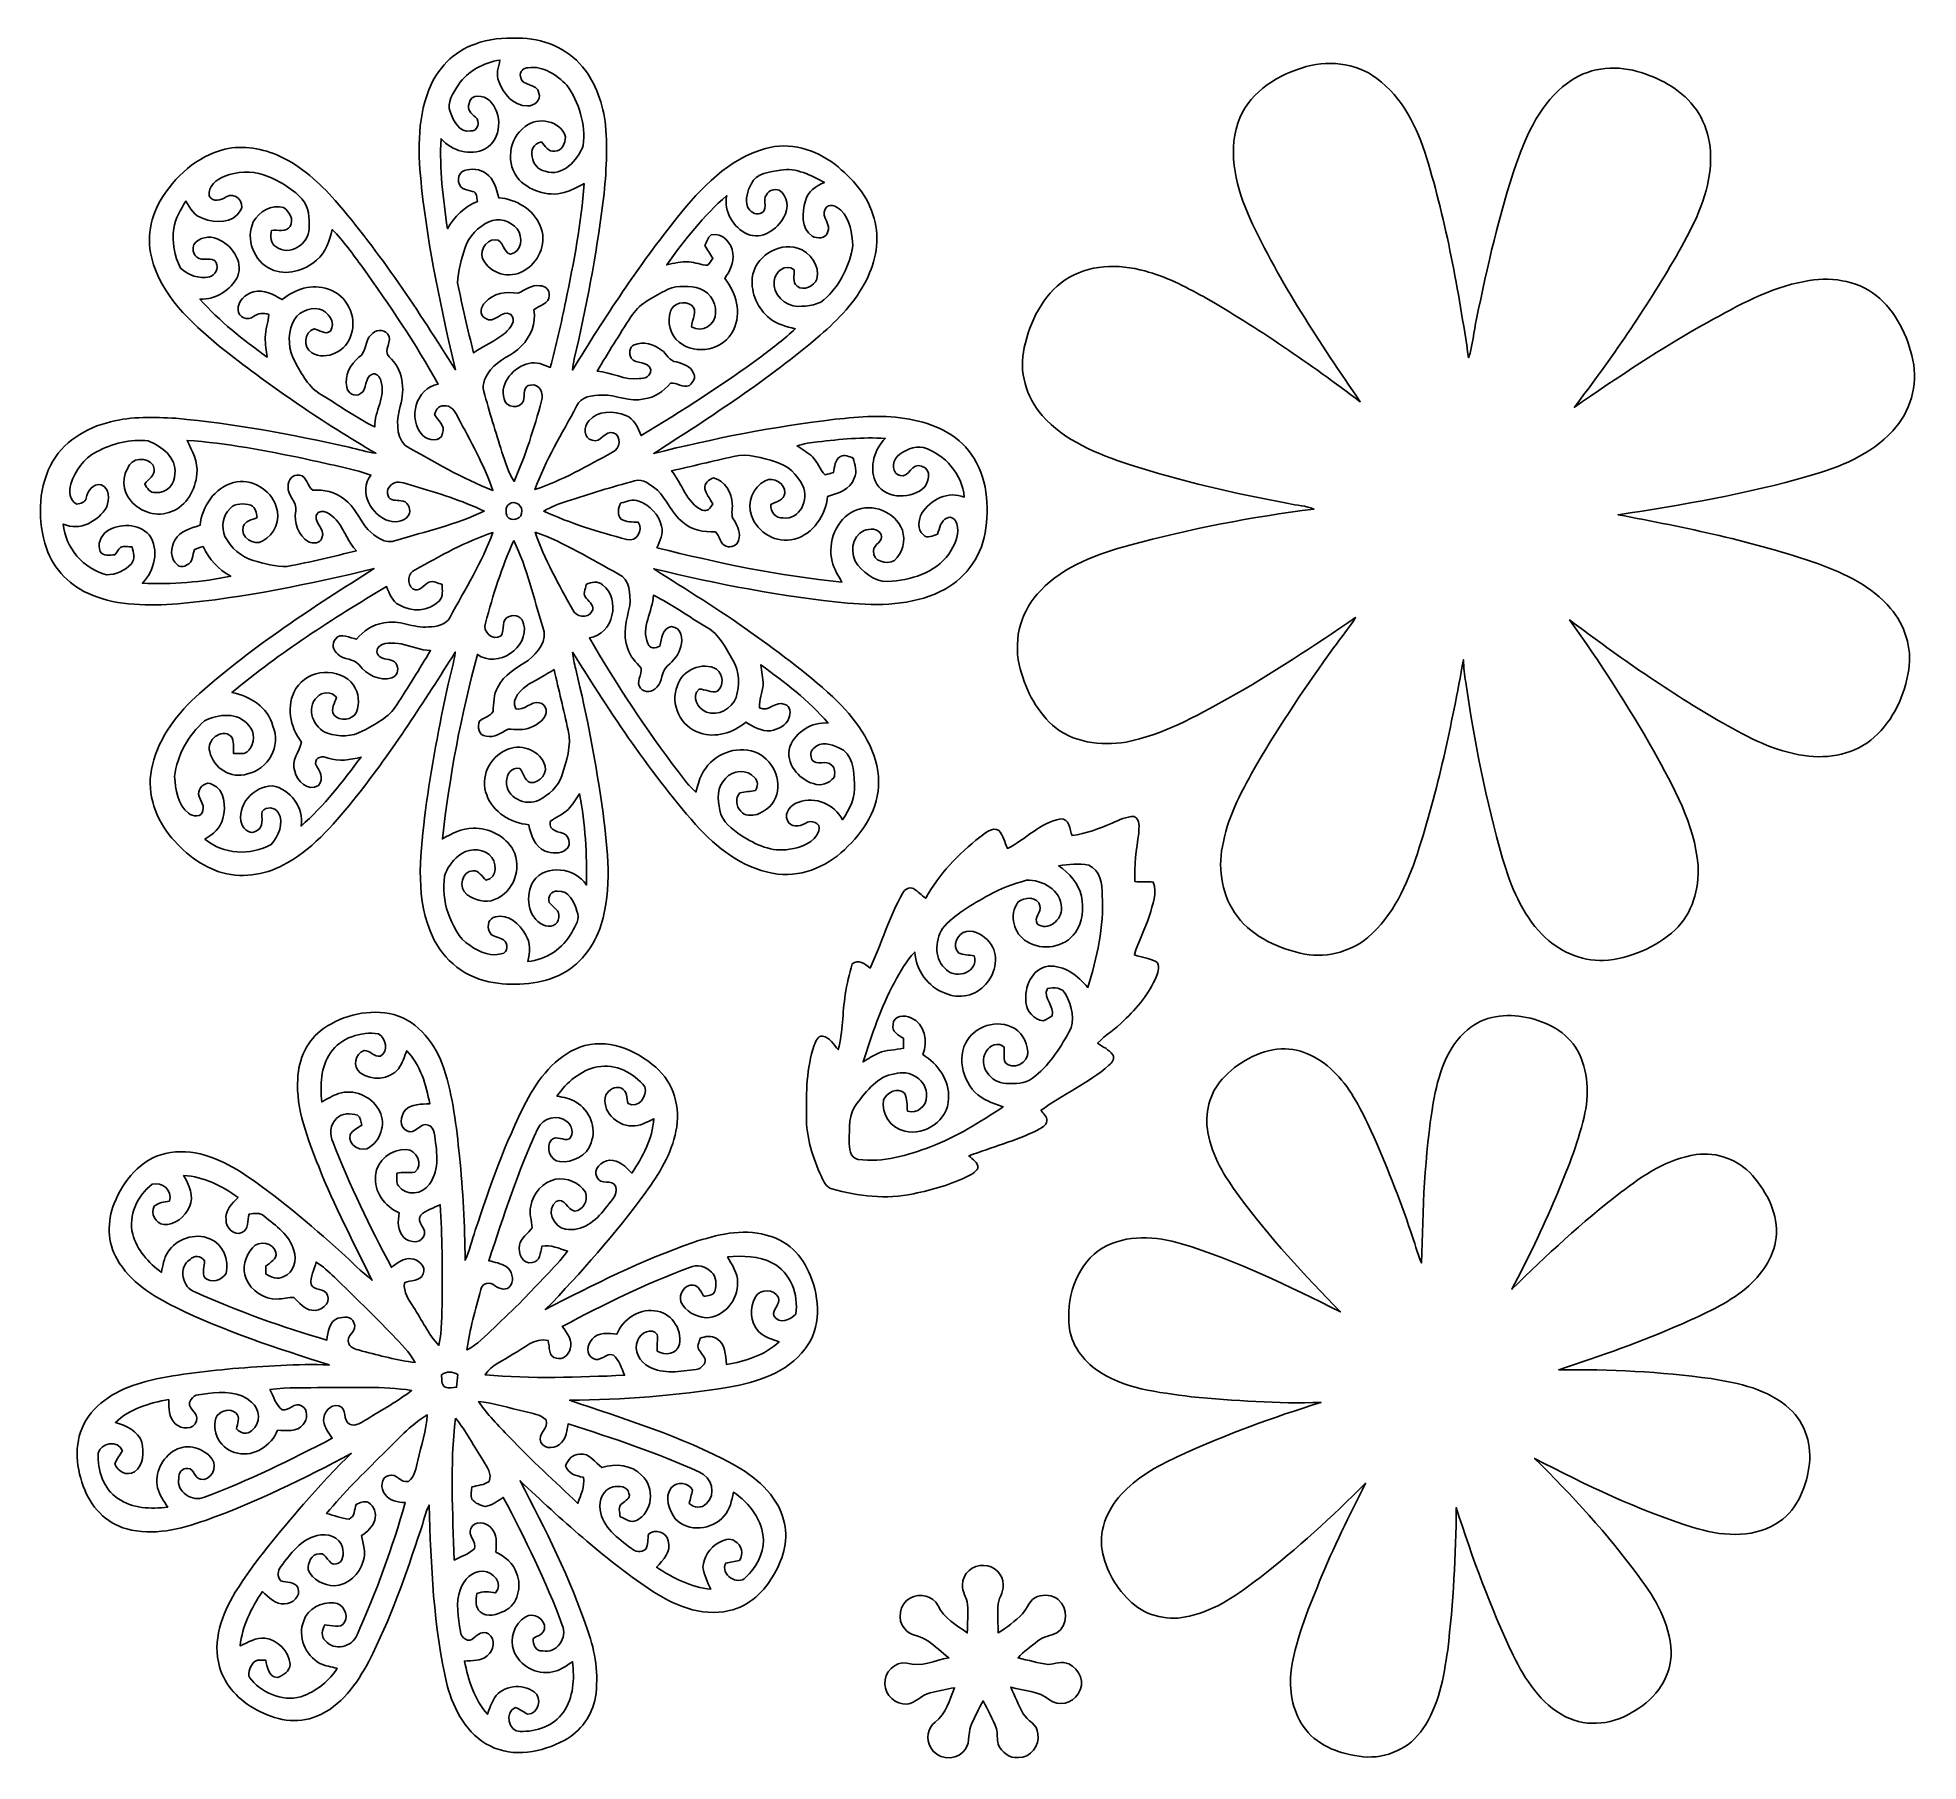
# Model space of a CAD drawing. Header units: centimetres. Extents: x -13.4 to 13.4, y -12.3 to 12.2.
import ezdxf

# ---------------------------------------------------------------- set-up
doc = ezdxf.new("R2010")
doc.units = ezdxf.units.CM
doc.header["$MEASUREMENT"] = 0
doc.layers.add('Camada 1', color=7, linetype='Continuous')

msp = doc.modelspace()

# ---------------------------------------------------------------- linework, layer by layer
at = {"layer": 'Camada 1', "color": 156}
for points, knots in [([(-7.13351, 12.14861), (-6.94019, 12.2248), (-6.73028, 12.23962), (-6.52426, 12.23256), (-6.52426, 12.23256), (-6.17855, 12.2375), (-5.82471, 12.09286), (-5.60351, 11.82263), (-5.60351, 11.82263), (-5.41019, 11.58875), (-5.31354, 11.28959), (-5.27578, 10.99185), (-5.27578, 10.99185), (-5.24686, 10.62214), (-5.27015, 10.24995), (-5.31354, 9.88201), (-5.31354, 9.88201), (-5.41231, 9.1387), (-5.54743, 8.39998), (-5.72169, 7.67045), (-5.72169, 7.67045), (-5.73298, 7.61753), (-5.7397, 7.56425), (-5.74604, 7.51063), (-5.74604, 7.51063), (-5.28813, 8.26169), (-4.80306, 8.9983), (-4.25238, 9.68551), (-4.25238, 9.68551), (-3.91829, 10.09685), (-3.5313, 10.51983), (-3.00002, 10.66058), (-3.00002, 10.66058), (-2.6603, 10.76219), (-2.29022, 10.64823), (-2.01541, 10.43834), (-2.01541, 10.43834), (-1.76423, 10.23866), (-1.53458, 9.98466), (-1.45415, 9.66575), (-1.45415, 9.66575), (-1.36806, 9.3733), (-1.43016, 9.0558), (-1.56562, 8.7884), (-1.56562, 8.7884), (-1.72084, 8.48147), (-1.96215, 8.22889), (-2.22144, 8.00699), (-2.22144, 8.00699), (-2.95875, 7.37622), (-3.77472, 6.846), (-4.59034, 6.32319), (-4.59034, 6.32319), (-3.74015, 6.53591), (-2.87867, 6.70842), (-2.008, 6.80931), (-2.008, 6.80931), (-1.65734, 6.84459), (-1.30174, 6.88021), (-0.9525, 6.81002), (-0.9525, 6.81002), (-0.61595, 6.75145), (-0.27128, 6.6033), (-0.07196, 6.31365), (-0.07196, 6.31365), (0.1538, 5.99193), (0.19085, 5.57106), (0.12559, 5.19253), (0.12559, 5.19253), (0.06314, 4.83234), (-0.18274, 4.51309), (-0.51364, 4.35856), (-0.51364, 4.35856), (-0.92251, 4.1596), (-1.39064, 4.15466), (-1.83409, 4.19488), (-1.83409, 4.19488), (-2.76365, 4.28659), (-3.68335, 4.46193), (-4.59034, 4.68312), (-4.59034, 4.68312), (-4.12855, 4.3836), (-3.65583, 4.09928), (-3.20886, 3.77647), (-3.20886, 3.77647), (-2.77988, 3.47027), (-2.35055, 3.15948), (-1.97202, 2.79082), (-1.97202, 2.79082), (-1.6838, 2.50367), (-1.43191, 2.14417), (-1.39417, 1.7279), (-1.39417, 1.7279), (-1.36172, 1.34832), (-1.56069, 0.98953), (-1.82845, 0.73447), (-1.82845, 0.73447), (-2.08314, 0.46989), (-2.45004, 0.2942), (-2.82327, 0.33901), (-2.82327, 0.33901), (-3.25966, 0.39158), (-3.63573, 0.66075), (-3.93064, 0.97296), (-3.93064, 0.97296), (-4.62421, 1.7459), (-5.19677, 2.61761), (-5.74569, 3.49603), (-5.74569, 3.49603), (-5.73722, 3.41417), (-5.72169, 3.33304), (-5.70123, 3.25332), (-5.70123, 3.25332), (-5.53544, 2.57739), (-5.40702, 1.89264), (-5.31106, 1.20368), (-5.31106, 1.20368), (-5.25073, 0.67909), (-5.17596, 0.13263), (-5.3407, -0.38099), (-5.3407, -0.38099), (-5.43312, -0.68932), (-5.64832, -0.96838), (-5.94359, -1.10455), (-5.94359, -1.10455), (-6.25298, -1.24213), (-6.60717, -1.25659), (-6.93632, -1.19415), (-6.93632, -1.19415), (-7.31838, -1.11865), (-7.63834, -0.83078), (-7.77239, -0.46813), (-7.77239, -0.46813), (-7.99324, 0.07902), (-7.90398, 0.67875), (-7.83907, 1.24707), (-7.83907, 1.24707), (-7.75687, 1.84962), (-7.64575, 2.44827), (-7.51487, 3.04236), (-7.51487, 3.04236), (-7.48135, 3.19405), (-7.43513, 3.34291), (-7.41469, 3.49708), (-7.41469, 3.49708), (-7.85671, 2.79646), (-8.30544, 2.09761), (-8.81873, 1.44638), (-8.81873, 1.44638), (-9.10484, 1.09044), (-9.40541, 0.72743), (-9.80686, 0.49705), (-9.80686, 0.49705), (-10.08027, 0.33655), (-10.41293, 0.27552), (-10.72232, 0.35418), (-10.72232, 0.35418), (-11.02818, 0.44309), (-11.28853, 0.65088), (-11.48432, 0.89782), (-11.48432, 0.89782), (-11.70375, 1.17086), (-11.81699, 1.54586), (-11.72351, 1.89052), (-11.72351, 1.89052), (-11.62861, 2.29446), (-11.36191, 2.63596), (-11.05711, 2.90724), (-11.05711, 2.90724), (-10.29088, 3.5821), (-9.43256, 4.14126), (-8.57073, 4.68453), (-8.57073, 4.68453), (-9.49042, 4.46298), (-10.42, 4.27143), (-11.36297, 4.18253), (-11.36297, 4.18253), (-11.77466, 4.1596), (-12.20399, 4.14689), (-12.59134, 4.31129), (-12.59134, 4.31129), (-12.88591, 4.42948), (-13.13321, 4.67147), (-13.23269, 4.97557), (-13.23269, 4.97557), (-13.35863, 5.35552), (-13.35581, 5.79084), (-13.17448, 6.1528), (-13.17448, 6.1528), (-13.00938, 6.48229), (-12.67142, 6.69325), (-12.31935, 6.77262), (-12.31935, 6.77262), (-12.01701, 6.85482), (-11.70092, 6.83718), (-11.39189, 6.82308), (-11.39189, 6.82308), (-10.56145, 6.74687), (-9.73984, 6.59448), (-8.92704, 6.41103), (-8.92704, 6.41103), (-8.79968, 6.3842), (-8.6755, 6.34188), (-8.54568, 6.3267), (-8.54568, 6.3267), (-9.2964, 6.76134), (-10.01324, 7.25452), (-10.69622, 7.78932), (-10.69622, 7.78932), (-11.1065, 8.12165), (-11.53583, 8.48994), (-11.70728, 9.00747), (-11.70728, 9.00747), (-11.81276, 9.30627), (-11.77572, 9.64529), (-11.61414, 9.91658), (-11.61414, 9.91658), (-11.41095, 10.26018), (-11.08957, 10.55334), (-10.69551, 10.65176), (-10.69551, 10.65176), (-10.43092, 10.71421), (-10.15118, 10.66306), (-9.90776, 10.54911), (-9.90776, 10.54911), (-9.60013, 10.40906), (-9.3479, 10.17446), (-9.126, 9.92399), (-9.126, 9.92399), (-8.48042, 9.1768), (-7.93714, 8.34848), (-7.41398, 7.51346), (-7.41398, 7.51346), (-7.61152, 8.36824), (-7.79955, 9.22796), (-7.89374, 10.10179), (-7.89374, 10.10179), (-7.94208, 10.56569), (-7.96678, 11.05323), (-7.79144, 11.49561), (-7.79144, 11.49561), (-7.67715, 11.79265), (-7.43725, 12.04453), (-7.13351, 12.14861)], [0, 0, 0, 0, 0.01612903, 0.01612903, 0.01612903, 0.01612903, 0.03225806, 0.03225806, 0.03225806, 0.03225806, 0.0483871, 0.0483871, 0.0483871, 0.0483871, 0.06451613, 0.06451613, 0.06451613, 0.06451613, 0.08064516, 0.08064516, 0.08064516, 0.08064516, 0.09677419, 0.09677419, 0.09677419, 0.09677419, 0.11290323, 0.11290323, 0.11290323, 0.11290323, 0.12903226, 0.12903226, 0.12903226, 0.12903226, 0.14516129, 0.14516129, 0.14516129, 0.14516129, 0.16129032, 0.16129032, 0.16129032, 0.16129032, 0.17741935, 0.17741935, 0.17741935, 0.17741935, 0.19354839, 0.19354839, 0.19354839, 0.19354839, 0.20967742, 0.20967742, 0.20967742, 0.20967742, 0.22580645, 0.22580645, 0.22580645, 0.22580645, 0.24193548, 0.24193548, 0.24193548, 0.24193548, 0.25806452, 0.25806452, 0.25806452, 0.25806452, 0.27419355, 0.27419355, 0.27419355, 0.27419355, 0.29032258, 0.29032258, 0.29032258, 0.29032258, 0.30645161, 0.30645161, 0.30645161, 0.30645161, 0.32258065, 0.32258065, 0.32258065, 0.32258065, 0.33870968, 0.33870968, 0.33870968, 0.33870968, 0.35483871, 0.35483871, 0.35483871, 0.35483871, 0.37096774, 0.37096774, 0.37096774, 0.37096774, 0.38709677, 0.38709677, 0.38709677, 0.38709677, 0.40322581, 0.40322581, 0.40322581, 0.40322581, 0.41935484, 0.41935484, 0.41935484, 0.41935484, 0.43548387, 0.43548387, 0.43548387, 0.43548387, 0.4516129, 0.4516129, 0.4516129, 0.4516129, 0.46774194, 0.46774194, 0.46774194, 0.46774194, 0.48387097, 0.48387097, 0.48387097, 0.48387097, 0.5, 0.5, 0.5, 0.5, 0.51612903, 0.51612903, 0.51612903, 0.51612903, 0.53225806, 0.53225806, 0.53225806, 0.53225806, 0.5483871, 0.5483871, 0.5483871, 0.5483871, 0.56451613, 0.56451613, 0.56451613, 0.56451613, 0.58064516, 0.58064516, 0.58064516, 0.58064516, 0.59677419, 0.59677419, 0.59677419, 0.59677419, 0.61290323, 0.61290323, 0.61290323, 0.61290323, 0.62903226, 0.62903226, 0.62903226, 0.62903226, 0.64516129, 0.64516129, 0.64516129, 0.64516129, 0.66129032, 0.66129032, 0.66129032, 0.66129032, 0.67741935, 0.67741935, 0.67741935, 0.67741935, 0.69354839, 0.69354839, 0.69354839, 0.69354839, 0.70967742, 0.70967742, 0.70967742, 0.70967742, 0.72580645, 0.72580645, 0.72580645, 0.72580645, 0.74193548, 0.74193548, 0.74193548, 0.74193548, 0.75806452, 0.75806452, 0.75806452, 0.75806452, 0.77419355, 0.77419355, 0.77419355, 0.77419355, 0.79032258, 0.79032258, 0.79032258, 0.79032258, 0.80645161, 0.80645161, 0.80645161, 0.80645161, 0.82258065, 0.82258065, 0.82258065, 0.82258065, 0.83870968, 0.83870968, 0.83870968, 0.83870968, 0.85483871, 0.85483871, 0.85483871, 0.85483871, 0.87096774, 0.87096774, 0.87096774, 0.87096774, 0.88709677, 0.88709677, 0.88709677, 0.88709677, 0.90322581, 0.90322581, 0.90322581, 0.90322581, 0.91935484, 0.91935484, 0.91935484, 0.91935484, 0.93548387, 0.93548387, 0.93548387, 0.93548387, 0.9516129, 0.9516129, 0.9516129, 0.9516129, 0.96774194, 0.96774194, 0.96774194, 0.96774194, 1, 1, 1, 1]), ([(-7.36952, 11.56793), (-7.36952, 11.56793), (-7.36952, 11.56793), (-7.36952, 11.56793), (-7.36952, 11.56793), (-7.44078, 11.45257), (-7.54732, 11.31817), (-7.48347, 11.17635), (-7.48347, 11.17635), (-7.44326, 11.05041), (-7.35753, 10.88531), (-7.19912, 10.91212), (-7.19912, 10.91212), (-7.09824, 10.89554), (-7.04919, 11.055), (-7.12927, 11.10826), (-7.12927, 11.10826), (-7.18609, 11.15836), (-7.25346, 11.22009), (-7.21959, 11.30405), (-7.21959, 11.30405), (-7.19771, 11.44975), (-7.00863, 11.42082), (-6.92855, 11.34286), (-6.92855, 11.34286), (-6.7391, 11.16153), (-6.75181, 10.79252), (-6.98782, 10.6553), (-6.98782, 10.6553), (-7.20336, 10.55088), (-7.46371, 10.62672), (-7.61824, 10.80064), (-7.61824, 10.80064), (-7.64292, 10.37237), (-7.58895, 9.94445), (-7.52615, 9.52146), (-7.52615, 9.52146), (-7.42526, 9.69186), (-7.28802, 9.83967), (-7.09824, 9.91022), (-7.09824, 9.91022), (-7.11412, 9.95785), (-7.09999, 10.04358), (-7.16915, 10.05063), (-7.16915, 10.05063), (-7.2143, 10.06545), (-7.26122, 10.07427), (-7.30566, 10.09156), (-7.30566, 10.09156), (-7.39985, 10.14694), (-7.39245, 10.31275), (-7.28451, 10.35015), (-7.28451, 10.35015), (-7.18326, 10.37766), (-7.06402, 10.37378), (-6.97759, 10.30745), (-6.97759, 10.30745), (-6.86505, 10.22949), (-6.82978, 10.08732), (-6.79591, 9.96244), (-6.79591, 9.96244), (-6.54755, 9.94198), (-6.30555, 9.79875), (-6.20783, 9.5631), (-6.20783, 9.5631), (-6.10551, 9.34507), (-6.20783, 9.07133), (-6.40467, 8.94397), (-6.40467, 8.94397), (-6.59058, 8.80604), (-6.87634, 8.85295), (-6.99981, 9.05157), (-6.99981, 9.05157), (-7.09365, 9.16974), (-6.99276, 9.36625), (-6.84494, 9.36377), (-6.84494, 9.36377), (-6.72112, 9.36412), (-6.7377, 9.18033), (-6.63151, 9.16057), (-6.63151, 9.16057), (-6.46219, 9.17927), (-6.44947, 9.40893), (-6.53415, 9.52005), (-6.53415, 9.52005), (-6.62905, 9.63048), (-6.80084, 9.68551), (-6.93596, 9.61813), (-6.93596, 9.61813), (-7.08978, 9.54617), (-7.22207, 9.4174), (-7.27569, 9.25336), (-7.27569, 9.25336), (-7.32754, 9.09002), (-7.37517, 8.92033), (-7.38187, 8.74853), (-7.38187, 8.74853), (-7.31448, 8.41551), (-7.23688, 8.0846), (-7.15503, 7.75475), (-7.15503, 7.75475), (-7.00933, 7.86024), (-6.83789, 7.9262), (-6.70031, 8.04156), (-6.70031, 8.04156), (-6.63892, 8.10754), (-6.53732, 8.21407), (-6.62235, 8.30015), (-6.62235, 8.30015), (-6.75252, 8.382), (-6.86082, 8.14916), (-6.99169, 8.24723), (-6.99169, 8.24723), (-7.07707, 8.29662), (-7.05414, 8.4148), (-6.98994, 8.4716), (-6.98994, 8.4716), (-6.87599, 8.60459), (-6.69008, 8.62929), (-6.52568, 8.60354), (-6.52568, 8.60354), (-6.42301, 8.6434), (-6.33095, 8.72948), (-6.21205, 8.70726), (-6.21205, 8.70726), (-6.13692, 8.7129), (-6.07236, 8.64763), (-6.07764, 8.5725), (-6.07764, 8.5725), (-6.07518, 8.4529), (-6.22087, 8.43103), (-6.29603, 8.36859), (-6.29603, 8.36859), (-6.26497, 8.17845), (-6.33942, 7.98442), (-6.47559, 7.85142), (-6.47559, 7.85142), (-6.60223, 7.71455), (-6.79767, 7.66302), (-6.91161, 7.51275), (-6.91161, 7.51275), (-6.97723, 7.42631), (-7.04427, 7.31838), (-7.00722, 7.20548), (-7.00722, 7.20548), (-6.93103, 6.91585), (-6.84106, 6.62939), (-6.7504, 6.34364), (-6.7504, 6.34364), (-6.69924, 6.20182), (-6.66291, 6.05119), (-6.57684, 5.92559), (-6.57684, 5.92559), (-6.41597, 6.29567), (-6.2925, 6.68126), (-6.18842, 7.07073), (-6.18842, 7.07073), (-6.1482, 7.17232), (-6.21736, 7.3233), (-6.34188, 7.29543), (-6.34188, 7.29543), (-6.45512, 7.29121), (-6.42408, 7.14903), (-6.44348, 7.07248), (-6.44348, 7.07248), (-6.49393, 6.95006), (-6.69748, 6.96948), (-6.72112, 7.09999), (-6.72112, 7.09999), (-6.78814, 7.3346), (-6.58213, 7.55261), (-6.36693, 7.60518), (-6.36693, 7.60518), (-6.2618, 7.63763), (-6.16055, 7.58119), (-6.0639, 7.54732), (-6.0639, 7.54732), (-5.9757, 7.85917), (-5.90937, 8.17633), (-5.84164, 8.49277), (-5.84164, 8.49277), (-5.73051, 9.04451), (-5.61903, 9.59943), (-5.5827, 10.16212), (-5.5827, 10.16212), (-5.66103, 10.12189), (-5.73792, 10.0785), (-5.82153, 10.04992), (-5.82153, 10.04992), (-6.05542, 9.96279), (-6.3327, 10.04216), (-6.50487, 10.21644), (-6.50487, 10.21644), (-6.70136, 10.43305), (-6.65973, 10.80417), (-6.42196, 10.97315), (-6.42196, 10.97315), (-6.24592, 11.12061), (-5.9129, 11.0624), (-5.84658, 10.82815), (-5.84658, 10.82815), (-5.85011, 10.74173), (-5.89597, 10.62037), (-5.99968, 10.62284), (-5.99968, 10.62284), (-6.08999, 10.61014), (-6.13798, 10.69975), (-6.19054, 10.75548), (-6.19054, 10.75548), (-6.42055, 10.70751), (-6.33095, 10.37166), (-6.13728, 10.33744), (-6.13728, 10.33744), (-5.88468, 10.2563), (-5.67655, 10.4909), (-5.59505, 10.70327), (-5.59505, 10.70327), (-5.55659, 11.0056), (-5.65396, 11.31746), (-5.82789, 11.56405), (-5.82789, 11.56405), (-5.97146, 11.70727), (-6.16444, 11.84627), (-6.37892, 11.80923), (-6.37892, 11.80923), (-6.44455, 11.81206), (-6.50662, 11.75349), (-6.48828, 11.68576), (-6.48828, 11.68576), (-6.46994, 11.54007), (-6.2484, 11.5958), (-6.22406, 11.45117), (-6.22406, 11.45117), (-6.18771, 11.35062), (-6.29214, 11.26736), (-6.38527, 11.26771), (-6.38527, 11.26771), (-6.586, 11.26207), (-6.73064, 11.4434), (-6.79591, 11.6152), (-6.79591, 11.6152), (-6.84283, 11.71398), (-6.79767, 11.82017), (-6.78074, 11.92035), (-6.78074, 11.92035), (-7.01321, 11.88226), (-7.23582, 11.76655), (-7.36952, 11.56793)], [0, 0, 0, 0, 0.01587302, 0.01587302, 0.01587302, 0.01587302, 0.03174603, 0.03174603, 0.03174603, 0.03174603, 0.04761905, 0.04761905, 0.04761905, 0.04761905, 0.06349206, 0.06349206, 0.06349206, 0.06349206, 0.07936508, 0.07936508, 0.07936508, 0.07936508, 0.0952381, 0.0952381, 0.0952381, 0.0952381, 0.11111111, 0.11111111, 0.11111111, 0.11111111, 0.12698413, 0.12698413, 0.12698413, 0.12698413, 0.14285714, 0.14285714, 0.14285714, 0.14285714, 0.15873016, 0.15873016, 0.15873016, 0.15873016, 0.17460317, 0.17460317, 0.17460317, 0.17460317, 0.19047619, 0.19047619, 0.19047619, 0.19047619, 0.20634921, 0.20634921, 0.20634921, 0.20634921, 0.22222222, 0.22222222, 0.22222222, 0.22222222, 0.23809524, 0.23809524, 0.23809524, 0.23809524, 0.25396825, 0.25396825, 0.25396825, 0.25396825, 0.26984127, 0.26984127, 0.26984127, 0.26984127, 0.28571429, 0.28571429, 0.28571429, 0.28571429, 0.3015873, 0.3015873, 0.3015873, 0.3015873, 0.31746032, 0.31746032, 0.31746032, 0.31746032, 0.33333333, 0.33333333, 0.33333333, 0.33333333, 0.34920635, 0.34920635, 0.34920635, 0.34920635, 0.36507937, 0.36507937, 0.36507937, 0.36507937, 0.38095238, 0.38095238, 0.38095238, 0.38095238, 0.3968254, 0.3968254, 0.3968254, 0.3968254, 0.41269841, 0.41269841, 0.41269841, 0.41269841, 0.42857143, 0.42857143, 0.42857143, 0.42857143, 0.44444444, 0.44444444, 0.44444444, 0.44444444, 0.46031746, 0.46031746, 0.46031746, 0.46031746, 0.47619048, 0.47619048, 0.47619048, 0.47619048, 0.49206349, 0.49206349, 0.49206349, 0.49206349, 0.50793651, 0.50793651, 0.50793651, 0.50793651, 0.52380952, 0.52380952, 0.52380952, 0.52380952, 0.53968254, 0.53968254, 0.53968254, 0.53968254, 0.55555556, 0.55555556, 0.55555556, 0.55555556, 0.57142857, 0.57142857, 0.57142857, 0.57142857, 0.58730159, 0.58730159, 0.58730159, 0.58730159, 0.6031746, 0.6031746, 0.6031746, 0.6031746, 0.61904762, 0.61904762, 0.61904762, 0.61904762, 0.63492063, 0.63492063, 0.63492063, 0.63492063, 0.65079365, 0.65079365, 0.65079365, 0.65079365, 0.66666667, 0.66666667, 0.66666667, 0.66666667, 0.68253968, 0.68253968, 0.68253968, 0.68253968, 0.6984127, 0.6984127, 0.6984127, 0.6984127, 0.71428571, 0.71428571, 0.71428571, 0.71428571, 0.73015873, 0.73015873, 0.73015873, 0.73015873, 0.74603175, 0.74603175, 0.74603175, 0.74603175, 0.76190476, 0.76190476, 0.76190476, 0.76190476, 0.77777778, 0.77777778, 0.77777778, 0.77777778, 0.79365079, 0.79365079, 0.79365079, 0.79365079, 0.80952381, 0.80952381, 0.80952381, 0.80952381, 0.82539683, 0.82539683, 0.82539683, 0.82539683, 0.84126984, 0.84126984, 0.84126984, 0.84126984, 0.85714286, 0.85714286, 0.85714286, 0.85714286, 0.87301587, 0.87301587, 0.87301587, 0.87301587, 0.88888889, 0.88888889, 0.88888889, 0.88888889, 0.9047619, 0.9047619, 0.9047619, 0.9047619, 0.92063492, 0.92063492, 0.92063492, 0.92063492, 0.93650794, 0.93650794, 0.93650794, 0.93650794, 0.95238095, 0.95238095, 0.95238095, 0.95238095, 0.96825397, 0.96825397, 0.96825397, 0.96825397, 1, 1, 1, 1]), ([(4.62667, 11.80641), (4.97981, 11.92424), (5.39503, 11.88861), (5.69665, 11.6593), (5.69665, 11.6593), (6.0667, 11.38943), (6.27415, 10.95903), (6.40574, 10.53182), (6.40574, 10.53182), (6.6922, 9.60331), (6.85835, 8.64305), (7.0051, 7.68456), (7.0051, 7.68456), (7.06683, 7.86377), (7.07707, 8.05497), (7.11834, 8.23948), (7.11834, 8.23948), (7.27075, 8.98525), (7.43937, 9.72996), (7.6849, 10.45139), (7.6849, 10.45139), (7.83412, 10.87754), (8.03697, 11.31675), (8.40987, 11.59191), (8.40987, 11.59191), (8.68785, 11.80747), (9.06955, 11.85545), (9.40257, 11.75808), (9.40257, 11.75808), (9.70845, 11.67376), (10.00583, 11.51572), (10.20692, 11.26525), (10.20692, 11.26525), (10.42175, 10.99749), (10.48419, 10.63271), (10.43233, 10.29934), (10.43233, 10.29934), (10.37237, 9.8753), (10.16565, 9.49289), (9.95715, 9.12565), (9.95715, 9.12565), (9.52393, 8.37917), (9.03286, 7.66692), (8.50969, 6.98076), (8.50969, 6.98076), (9.12636, 7.40587), (9.74901, 7.82389), (10.40411, 8.18727), (10.40411, 8.18727), (10.84085, 8.43103), (11.28854, 8.67939), (11.78594, 8.77216), (11.78594, 8.77216), (12.13202, 8.84307), (12.52114, 8.79333), (12.80512, 8.57108), (12.80512, 8.57108), (13.08593, 8.3439), (13.25209, 8.00064), (13.32618, 7.65245), (13.32618, 7.65245), (13.4052, 7.2965), (13.28914, 6.9095), (13.04042, 6.64527), (13.04042, 6.64527), (12.72928, 6.30344), (12.28548, 6.1288), (11.85121, 6.00428), (11.85121, 6.00428), (10.96115, 5.74674), (10.04639, 5.5894), (9.132, 5.45041), (9.132, 5.45041), (10.09402, 5.26979), (11.05817, 5.07364), (11.98491, 4.75192), (11.98491, 4.75192), (12.36239, 4.61327), (12.74444, 4.43089), (13.00973, 4.11938), (13.00973, 4.11938), (13.21364, 3.88231), (13.31489, 3.55847), (13.26902, 3.24767), (13.26902, 3.24767), (13.21152, 2.88712), (13.05312, 2.53152), (12.77796, 2.28458), (12.77796, 2.28458), (12.51055, 2.04786), (12.12814, 1.9699), (11.78136, 2.02564), (11.78136, 2.02564), (11.36473, 2.08033), (10.98795, 2.28177), (10.62636, 2.48391), (10.62636, 2.48391), (9.86472, 2.9224), (9.14293, 3.42723), (8.44091, 3.95498), (8.44091, 3.95498), (8.87377, 3.35562), (9.27381, 2.7319), (9.63999, 2.0895), (9.63999, 2.0895), (9.9208, 1.57973), (10.21961, 1.05233), (10.27041, 0.46073), (10.27041, 0.46073), (10.29088, 0.12982), (10.1875, -0.22119), (9.94445, -0.45473), (9.94445, -0.45473), (9.66752, -0.71013), (9.30027, -0.86006), (8.92668, -0.89181), (8.92668, -0.89181), (8.6, -0.89782), (8.27617, -0.75742), (8.0518, -0.52069), (8.0518, -0.52069), (7.76111, -0.22401), (7.60306, 0.17073), (7.48736, 0.56268), (7.48736, 0.56268), (7.25204, 1.3836), (7.0873, 2.2232), (6.96382, 3.0674), (6.96382, 3.0674), (6.9476, 3.17394), (6.93349, 3.28048), (6.93137, 3.38771), (6.93137, 3.38771), (6.76239, 2.45921), (6.56978, 1.53141), (6.27591, 0.63287), (6.27591, 0.63287), (6.12985, 0.19261), (5.93441, -0.25541), (5.57247, -0.56161), (5.57247, -0.56161), (5.30859, -0.77927), (4.94242, -0.86959), (4.60903, -0.78634), (4.60903, -0.78634), (4.2478, -0.70343), (3.88479, -0.5228), (3.67242, -0.20884), (3.67242, -0.20884), (3.4798, 0.08395), (3.43288, 0.45895), (3.51542, 0.79657), (3.51542, 0.79657), (3.59163, 1.19486), (3.79448, 1.55117), (3.99097, 1.90041), (3.99097, 1.90041), (4.3254, 2.47227), (4.69618, 3.02153), (5.08387, 3.55811), (5.08387, 3.55811), (5.18724, 3.70275), (5.30365, 3.83786), (5.39503, 3.98992), (5.39503, 3.98992), (4.80413, 3.58386), (4.20511, 3.1884), (3.58034, 2.83562), (3.58034, 2.83562), (3.12103, 2.58092), (2.65148, 2.31846), (2.13006, 2.21791), (2.13006, 2.21791), (1.76954, 2.15759), (1.36455, 2.20732), (1.08303, 2.45886), (1.08303, 2.45886), (0.83643, 2.68286), (0.68155, 2.99649), (0.61066, 3.31857), (0.61066, 3.31857), (0.52351, 3.69322), (0.6424, 4.10598), (0.91722, 4.37549), (0.91722, 4.37549), (1.25024, 4.72934), (1.72578, 4.89232), (2.18263, 5.01931), (2.18263, 5.01931), (3.042, 5.2518), (3.919, 5.41972), (4.80236, 5.5312), (4.80236, 5.5312), (4.68841, 5.582), (4.56106, 5.58375), (4.44112, 5.60987), (4.44112, 5.60987), (3.67629, 5.75556), (2.91535, 5.92949), (2.17275, 6.16513), (2.17275, 6.16513), (1.72402, 6.31577), (1.25764, 6.49922), (0.93732, 6.86328), (0.93732, 6.86328), (0.70872, 7.12257), (0.60006, 7.49017), (0.68192, 7.8292), (0.68192, 7.8292), (0.76093, 8.20067), (0.94368, 8.5732), (1.26471, 8.79192), (1.26471, 8.79192), (1.59419, 9.01417), (2.02247, 9.02652), (2.39501, 8.91928), (2.39501, 8.91928), (2.69239, 8.84625), (2.96403, 8.69914), (3.23144, 8.55415), (3.23144, 8.55415), (4.01072, 8.11141), (4.74661, 7.59636), (5.46311, 7.05908), (5.46311, 7.05908), (4.88772, 7.89657), (4.31977, 8.74712), (3.89078, 9.67105), (3.89078, 9.67105), (3.70662, 10.08979), (3.57116, 10.5738), (3.72145, 11.02395), (3.72145, 11.02395), (3.85514, 11.42576), (4.23791, 11.68435), (4.62667, 11.80641)], [0, 0, 0, 0, 0.01666667, 0.01666667, 0.01666667, 0.01666667, 0.03333333, 0.03333333, 0.03333333, 0.03333333, 0.05, 0.05, 0.05, 0.05, 0.06666667, 0.06666667, 0.06666667, 0.06666667, 0.08333333, 0.08333333, 0.08333333, 0.08333333, 0.1, 0.1, 0.1, 0.1, 0.11666667, 0.11666667, 0.11666667, 0.11666667, 0.13333333, 0.13333333, 0.13333333, 0.13333333, 0.15, 0.15, 0.15, 0.15, 0.16666667, 0.16666667, 0.16666667, 0.16666667, 0.18333333, 0.18333333, 0.18333333, 0.18333333, 0.2, 0.2, 0.2, 0.2, 0.21666667, 0.21666667, 0.21666667, 0.21666667, 0.23333333, 0.23333333, 0.23333333, 0.23333333, 0.25, 0.25, 0.25, 0.25, 0.26666667, 0.26666667, 0.26666667, 0.26666667, 0.28333333, 0.28333333, 0.28333333, 0.28333333, 0.3, 0.3, 0.3, 0.3, 0.31666667, 0.31666667, 0.31666667, 0.31666667, 0.33333333, 0.33333333, 0.33333333, 0.33333333, 0.35, 0.35, 0.35, 0.35, 0.36666667, 0.36666667, 0.36666667, 0.36666667, 0.38333333, 0.38333333, 0.38333333, 0.38333333, 0.4, 0.4, 0.4, 0.4, 0.41666667, 0.41666667, 0.41666667, 0.41666667, 0.43333333, 0.43333333, 0.43333333, 0.43333333, 0.45, 0.45, 0.45, 0.45, 0.46666667, 0.46666667, 0.46666667, 0.46666667, 0.48333333, 0.48333333, 0.48333333, 0.48333333, 0.5, 0.5, 0.5, 0.5, 0.51666667, 0.51666667, 0.51666667, 0.51666667, 0.53333333, 0.53333333, 0.53333333, 0.53333333, 0.55, 0.55, 0.55, 0.55, 0.56666667, 0.56666667, 0.56666667, 0.56666667, 0.58333333, 0.58333333, 0.58333333, 0.58333333, 0.6, 0.6, 0.6, 0.6, 0.61666667, 0.61666667, 0.61666667, 0.61666667, 0.63333333, 0.63333333, 0.63333333, 0.63333333, 0.65, 0.65, 0.65, 0.65, 0.66666667, 0.66666667, 0.66666667, 0.66666667, 0.68333333, 0.68333333, 0.68333333, 0.68333333, 0.7, 0.7, 0.7, 0.7, 0.71666667, 0.71666667, 0.71666667, 0.71666667, 0.73333333, 0.73333333, 0.73333333, 0.73333333, 0.75, 0.75, 0.75, 0.75, 0.76666667, 0.76666667, 0.76666667, 0.76666667, 0.78333333, 0.78333333, 0.78333333, 0.78333333, 0.8, 0.8, 0.8, 0.8, 0.81666667, 0.81666667, 0.81666667, 0.81666667, 0.83333333, 0.83333333, 0.83333333, 0.83333333, 0.85, 0.85, 0.85, 0.85, 0.86666667, 0.86666667, 0.86666667, 0.86666667, 0.88333333, 0.88333333, 0.88333333, 0.88333333, 0.9, 0.9, 0.9, 0.9, 0.91666667, 0.91666667, 0.91666667, 0.91666667, 0.93333333, 0.93333333, 0.93333333, 0.93333333, 0.95, 0.95, 0.95, 0.95, 0.96666667, 0.96666667, 0.96666667, 0.96666667, 1, 1, 1, 1]), ([(-10.69657, 10.27007), (-10.69657, 10.27007), (-10.69657, 10.27007), (-10.69657, 10.27007), (-10.69657, 10.27007), (-10.80875, 10.22456), (-10.94175, 10.12189), (-10.91599, 9.98677), (-10.91599, 9.98677), (-10.86131, 9.89223), (-10.74842, 9.92751), (-10.67364, 9.97267), (-10.67364, 9.97267), (-10.56005, 10.05063), (-10.39529, 9.89858), (-10.47291, 9.77829), (-10.47291, 9.77829), (-10.57909, 9.59272), (-10.82886, 9.59838), (-11.0049, 9.66681), (-11.0049, 9.66681), (-11.12485, 9.70103), (-11.19434, 9.81039), (-11.24832, 9.91446), (-11.24832, 9.91446), (-11.32098, 9.7924), (-11.40283, 9.66893), (-11.42082, 9.52464), (-11.42082, 9.52464), (-11.44658, 9.33309), (-11.41624, 9.13059), (-11.32451, 8.95949), (-11.32451, 8.95949), (-11.21621, 8.86106), (-11.0617, 8.8018), (-10.91494, 8.83496), (-10.91494, 8.83496), (-10.83168, 8.85895), (-10.77488, 8.95949), (-10.81757, 9.04028), (-10.81757, 9.04028), (-10.87402, 9.14047), (-11.01583, 9.04451), (-11.09203, 9.11754), (-11.09203, 9.11754), (-11.14671, 9.15811), (-11.15942, 9.23748), (-11.13542, 9.29852), (-11.13542, 9.29852), (-11.06064, 9.39765), (-10.91388, 9.42657), (-10.80276, 9.37471), (-10.80276, 9.37471), (-10.60238, 9.29498), (-10.42987, 9.06709), (-10.50995, 8.84555), (-10.50995, 8.84555), (-10.60802, 8.64234), (-10.82286, 8.51146), (-11.0497, 8.51958), (-11.0497, 8.51958), (-10.77066, 8.20173), (-10.4334, 7.94137), (-10.09332, 7.69338), (-10.09332, 7.69338), (-10.10461, 7.7865), (-10.12048, 7.87929), (-10.11978, 7.97348), (-10.11978, 7.97348), (-10.12048, 8.08566), (-10.07039, 8.19043), (-10.07004, 8.30262), (-10.07004, 8.30262), (-10.14624, 8.32626), (-10.22173, 8.32097), (-10.28594, 8.27122), (-10.28594, 8.27122), (-10.36214, 8.20173), (-10.50784, 8.26099), (-10.50572, 8.364), (-10.50572, 8.364), (-10.51841, 8.49347), (-10.39883, 8.58978), (-10.28594, 8.62223), (-10.28594, 8.62223), (-10.14024, 8.66175), (-9.99877, 8.5866), (-9.87883, 8.51146), (-9.87883, 8.51146), (-9.70138, 8.66352), (-9.44809, 8.74112), (-9.2216, 8.65963), (-9.2216, 8.65963), (-8.96055, 8.58167), (-8.80674, 8.27016), (-8.89776, 8.0144), (-8.89776, 8.0144), (-8.95208, 7.78298), (-9.24701, 7.63376), (-9.45762, 7.75582), (-9.45762, 7.75582), (-9.5832, 7.83519), (-9.56909, 8.04721), (-9.42305, 8.09801), (-9.42305, 8.09801), (-9.34896, 8.08073), (-9.26465, 8.00522), (-9.19198, 8.06309), (-9.19198, 8.06309), (-9.11083, 8.18727), (-9.22266, 8.34425), (-9.34931, 8.37811), (-9.34931, 8.37811), (-9.50207, 8.40563), (-9.67316, 8.32379), (-9.73278, 8.17738), (-9.73278, 8.17738), (-9.80193, 7.99888), (-9.7924, 7.7918), (-9.69574, 7.62458), (-9.69574, 7.62458), (-9.59731, 7.45067), (-9.50101, 7.25733), (-9.31791, 7.15785), (-9.31791, 7.15785), (-9.06603, 7.00546), (-8.8272, 6.82941), (-8.56191, 6.70065), (-8.56191, 6.70065), (-8.56368, 6.92643), (-8.40069, 7.13458), (-8.47372, 7.36211), (-8.47372, 7.36211), (-8.48713, 7.41186), (-8.54533, 7.48171), (-8.60036, 7.44784), (-8.60036, 7.44784), (-8.71889, 7.40833), (-8.65575, 7.2277), (-8.76405, 7.17408), (-8.76405, 7.17408), (-8.83884, 7.12152), (-8.95173, 7.18114), (-8.96055, 7.26934), (-8.96055, 7.26934), (-8.99512, 7.42809), (-8.90905, 7.59354), (-8.78557, 7.6909), (-8.78557, 7.6909), (-8.67233, 7.76393), (-8.70832, 7.92514), (-8.61306, 8.01263), (-8.61306, 8.01263), (-8.55979, 8.08495), (-8.43808, 8.09342), (-8.37882, 8.02534), (-8.37882, 8.02534), (-8.29133, 7.92938), (-8.45537, 7.78615), (-8.35554, 7.69796), (-8.35554, 7.69796), (-8.16081, 7.52581), (-8.12588, 7.23688), (-8.19784, 6.99805), (-8.19784, 6.99805), (-8.24865, 6.81777), (-8.26735, 6.58529), (-8.13223, 6.4389), (-8.13223, 6.4389), (-7.72512, 6.20606), (-7.31626, 5.97005), (-6.88057, 5.79402), (-6.88057, 5.79402), (-7.00298, 6.16162), (-7.19912, 6.49993), (-7.3787, 6.84176), (-7.3787, 6.84176), (-7.4182, 6.9215), (-7.47923, 7.01781), (-7.58296, 7.00017), (-7.58296, 7.00017), (-7.65386, 7.00651), (-7.69231, 6.93666), (-7.7096, 6.87882), (-7.7096, 6.87882), (-7.6655, 6.79238), (-7.55402, 6.72146), (-7.596, 6.61105), (-7.596, 6.61105), (-7.62494, 6.4703), (-7.80555, 6.50416), (-7.88105, 6.58529), (-7.88105, 6.58529), (-8.0973, 6.81073), (-7.97701, 7.25664), (-7.65703, 7.31025), (-7.65703, 7.31025), (-7.983, 7.88528), (-8.34954, 8.43702), (-8.73548, 8.97361), (-8.73548, 8.97361), (-8.87483, 9.15493), (-9.00112, 9.34861), (-9.16587, 9.50841), (-9.16587, 9.50841), (-9.20573, 9.34931), (-9.25935, 9.18174), (-9.38988, 9.07273), (-9.38988, 9.07273), (-9.5631, 8.92492), (-9.82132, 8.84272), (-10.03688, 8.94503), (-10.03688, 8.94503), (-10.28347, 9.05439), (-10.402, 9.37577), (-10.28911, 9.61954), (-10.28911, 9.61954), (-10.20798, 9.76559), (-10.02806, 9.87143), (-9.86013, 9.82098), (-9.86013, 9.82098), (-9.77194, 9.77018), (-9.71056, 9.64882), (-9.76524, 9.55357), (-9.76524, 9.55357), (-9.8238, 9.4689), (-9.94233, 9.50806), (-10.02876, 9.49748), (-10.02876, 9.49748), (-10.04534, 9.41211), (-10.05134, 9.31121), (-9.96279, 9.26324), (-9.96279, 9.26324), (-9.77582, 9.11754), (-9.4943, 9.30486), (-9.49536, 9.52394), (-9.49536, 9.52394), (-9.49254, 9.66823), (-9.49184, 9.83368), (-9.59873, 9.9455), (-9.59873, 9.9455), (-9.74654, 10.10425), (-9.93986, 10.21574), (-10.14341, 10.287), (-10.14341, 10.287), (-10.32087, 10.35367), (-10.52124, 10.33251), (-10.69657, 10.27007)], [0, 0, 0, 0, 0.01587302, 0.01587302, 0.01587302, 0.01587302, 0.03174603, 0.03174603, 0.03174603, 0.03174603, 0.04761905, 0.04761905, 0.04761905, 0.04761905, 0.06349206, 0.06349206, 0.06349206, 0.06349206, 0.07936508, 0.07936508, 0.07936508, 0.07936508, 0.0952381, 0.0952381, 0.0952381, 0.0952381, 0.11111111, 0.11111111, 0.11111111, 0.11111111, 0.12698413, 0.12698413, 0.12698413, 0.12698413, 0.14285714, 0.14285714, 0.14285714, 0.14285714, 0.15873016, 0.15873016, 0.15873016, 0.15873016, 0.17460317, 0.17460317, 0.17460317, 0.17460317, 0.19047619, 0.19047619, 0.19047619, 0.19047619, 0.20634921, 0.20634921, 0.20634921, 0.20634921, 0.22222222, 0.22222222, 0.22222222, 0.22222222, 0.23809524, 0.23809524, 0.23809524, 0.23809524, 0.25396825, 0.25396825, 0.25396825, 0.25396825, 0.26984127, 0.26984127, 0.26984127, 0.26984127, 0.28571429, 0.28571429, 0.28571429, 0.28571429, 0.3015873, 0.3015873, 0.3015873, 0.3015873, 0.31746032, 0.31746032, 0.31746032, 0.31746032, 0.33333333, 0.33333333, 0.33333333, 0.33333333, 0.34920635, 0.34920635, 0.34920635, 0.34920635, 0.36507937, 0.36507937, 0.36507937, 0.36507937, 0.38095238, 0.38095238, 0.38095238, 0.38095238, 0.3968254, 0.3968254, 0.3968254, 0.3968254, 0.41269841, 0.41269841, 0.41269841, 0.41269841, 0.42857143, 0.42857143, 0.42857143, 0.42857143, 0.44444444, 0.44444444, 0.44444444, 0.44444444, 0.46031746, 0.46031746, 0.46031746, 0.46031746, 0.47619048, 0.47619048, 0.47619048, 0.47619048, 0.49206349, 0.49206349, 0.49206349, 0.49206349, 0.50793651, 0.50793651, 0.50793651, 0.50793651, 0.52380952, 0.52380952, 0.52380952, 0.52380952, 0.53968254, 0.53968254, 0.53968254, 0.53968254, 0.55555556, 0.55555556, 0.55555556, 0.55555556, 0.57142857, 0.57142857, 0.57142857, 0.57142857, 0.58730159, 0.58730159, 0.58730159, 0.58730159, 0.6031746, 0.6031746, 0.6031746, 0.6031746, 0.61904762, 0.61904762, 0.61904762, 0.61904762, 0.63492063, 0.63492063, 0.63492063, 0.63492063, 0.65079365, 0.65079365, 0.65079365, 0.65079365, 0.66666667, 0.66666667, 0.66666667, 0.66666667, 0.68253968, 0.68253968, 0.68253968, 0.68253968, 0.6984127, 0.6984127, 0.6984127, 0.6984127, 0.71428571, 0.71428571, 0.71428571, 0.71428571, 0.73015873, 0.73015873, 0.73015873, 0.73015873, 0.74603175, 0.74603175, 0.74603175, 0.74603175, 0.76190476, 0.76190476, 0.76190476, 0.76190476, 0.77777778, 0.77777778, 0.77777778, 0.77777778, 0.79365079, 0.79365079, 0.79365079, 0.79365079, 0.80952381, 0.80952381, 0.80952381, 0.80952381, 0.82539683, 0.82539683, 0.82539683, 0.82539683, 0.84126984, 0.84126984, 0.84126984, 0.84126984, 0.85714286, 0.85714286, 0.85714286, 0.85714286, 0.87301587, 0.87301587, 0.87301587, 0.87301587, 0.88888889, 0.88888889, 0.88888889, 0.88888889, 0.9047619, 0.9047619, 0.9047619, 0.9047619, 0.92063492, 0.92063492, 0.92063492, 0.92063492, 0.93650794, 0.93650794, 0.93650794, 0.93650794, 0.95238095, 0.95238095, 0.95238095, 0.95238095, 0.96825397, 0.96825397, 0.96825397, 0.96825397, 1, 1, 1, 1]), ([(-3.20462, 10.15576), (-3.20462, 10.15576), (-3.20462, 10.15576), (-3.20462, 10.15576), (-3.20462, 10.15576), (-3.25931, 10.0591), (-3.29106, 9.94092), (-3.25508, 9.83226), (-3.25508, 9.83226), (-3.22545, 9.76911), (-3.14959, 9.70667), (-3.07728, 9.73913), (-3.07728, 9.73913), (-2.94993, 9.76524), (-3.0487, 9.92857), (-2.98732, 10.00407), (-2.98732, 10.00407), (-2.95134, 10.06756), (-2.87408, 10.08979), (-2.80634, 10.07109), (-2.80634, 10.07109), (-2.68252, 9.98889), (-2.66347, 9.80828), (-2.73931, 9.68691), (-2.73931, 9.68691), (-2.83174, 9.50806), (-3.0554, 9.35531), (-3.25754, 9.44527), (-3.25754, 9.44527), (-3.46287, 9.5384), (-3.59692, 9.767), (-3.55247, 9.99278), (-3.55247, 9.99278), (-3.88055, 9.70492), (-4.1543, 9.3613), (-4.40655, 9.00677), (-4.40655, 9.00677), (-4.30318, 9.02863), (-4.19876, 9.05827), (-4.09187, 9.0498), (-4.09187, 9.0498), (-4.00049, 9.04346), (-3.91442, 9.00253), (-3.82235, 9.00112), (-3.82235, 9.00112), (-3.79659, 9.03252), (-3.7726, 9.06533), (-3.74967, 9.09919), (-3.74967, 9.09919), (-3.78848, 9.15952), (-3.82658, 9.21985), (-3.86503, 9.27981), (-3.86503, 9.27981), (-3.83611, 9.33061), (-3.82551, 9.40011), (-3.77155, 9.43151), (-3.77155, 9.43151), (-3.61597, 9.47067), (-3.4738, 9.31615), (-3.46638, 9.16869), (-3.46638, 9.16869), (-3.44769, 9.03851), (-3.50943, 8.91786), (-3.57893, 8.81274), (-3.57893, 8.81274), (-3.4177, 8.61025), (-3.33516, 8.32131), (-3.45827, 8.07966), (-3.45827, 8.07966), (-3.58352, 7.79463), (-3.99345, 7.71348), (-4.23016, 7.90504), (-4.23016, 7.90504), (-4.35856, 8.0084), (-4.40302, 8.1922), (-4.35468, 8.34672), (-4.35468, 8.34672), (-4.31694, 8.46525), (-4.14937, 8.50159), (-4.05377, 8.4335), (-4.05377, 8.4335), (-3.95216, 8.35377), (-4.05306, 8.22783), (-4.05377, 8.12553), (-4.05377, 8.12553), (-3.90701, 8.02852), (-3.70487, 8.15763), (-3.71086, 8.3259), (-3.71086, 8.3259), (-3.69569, 8.49418), (-3.82447, 8.65328), (-3.98814, 8.68538), (-3.98814, 8.68538), (-4.13878, 8.70761), (-4.30318, 8.71573), (-4.439, 8.63458), (-4.439, 8.63458), (-4.61291, 8.53651), (-4.80942, 8.44584), (-4.91525, 8.26735), (-4.91525, 8.26735), (-5.07894, 8.01088), (-5.2444, 7.75545), (-5.39574, 7.49194), (-5.39574, 7.49194), (-5.19182, 7.48135), (-5.00768, 7.36035), (-4.80024, 7.38752), (-4.80024, 7.38752), (-4.72475, 7.38292), (-4.62667, 7.42244), (-4.63408, 7.51309), (-4.63408, 7.51309), (-4.66901, 7.6475), (-4.8447, 7.58331), (-4.91455, 7.67961), (-4.91455, 7.67961), (-4.94064, 7.74347), (-4.94347, 7.8359), (-4.86867, 7.86765), (-4.86867, 7.86765), (-4.73991, 7.92691), (-4.58823, 7.87505), (-4.48098, 7.79497), (-4.48098, 7.79497), (-4.40584, 7.74206), (-4.36879, 7.63622), (-4.26826, 7.62494), (-4.26826, 7.62494), (-4.17512, 7.60129), (-4.06929, 7.56637), (-4.02766, 7.47041), (-4.02766, 7.47041), (-3.98392, 7.40621), (-4.03365, 7.33248), (-4.0841, 7.29051), (-4.0841, 7.29051), (-4.17617, 7.25028), (-4.26225, 7.33531), (-4.35327, 7.32119), (-4.35327, 7.32119), (-4.45099, 7.20865), (-4.57729, 7.11904), (-4.72827, 7.09858), (-4.72827, 7.09858), (-4.93112, 7.04356), (-5.12444, 7.16314), (-5.32694, 7.15362), (-5.32694, 7.15362), (-5.45994, 7.15398), (-5.63174, 7.13598), (-5.68783, 6.99381), (-5.68783, 6.99381), (-5.89633, 6.60505), (-6.13339, 6.22618), (-6.2812, 5.80918), (-6.2812, 5.80918), (-5.8928, 5.93865), (-5.53544, 6.14574), (-5.17735, 6.34152), (-5.17735, 6.34152), (-5.06694, 6.38315), (-5.04331, 6.57859), (-5.16607, 6.6174), (-5.16607, 6.6174), (-5.28601, 6.65938), (-5.34141, 6.46606), (-5.46664, 6.51121), (-5.46664, 6.51121), (-5.59435, 6.53591), (-5.5894, 6.70772), (-5.51568, 6.78638), (-5.51568, 6.78638), (-5.39043, 6.93878), (-5.15725, 6.93313), (-4.98934, 6.86328), (-4.98934, 6.86328), (-4.86867, 6.81567), (-4.81436, 6.69079), (-4.77166, 6.57789), (-4.77166, 6.57789), (-4.18358, 6.93101), (-3.60432, 7.30037), (-3.05364, 7.7096), (-3.05364, 7.7096), (-2.89031, 7.83271), (-2.7252, 7.95443), (-2.57703, 8.09589), (-2.57703, 8.09589), (-2.70333, 8.12905), (-2.83527, 8.16081), (-2.93933, 8.24406), (-2.93933, 8.24406), (-3.1108, 8.37882), (-3.20993, 8.60495), (-3.18947, 8.82191), (-3.18947, 8.82191), (-3.15312, 9.11612), (-2.82892, 9.3292), (-2.54458, 9.2456), (-2.54458, 9.2456), (-2.36502, 9.1895), (-2.21896, 8.9923), (-2.26976, 8.80145), (-2.26976, 8.80145), (-2.31386, 8.70408), (-2.45533, 8.62858), (-2.54916, 8.70267), (-2.54916, 8.70267), (-2.62149, 8.75806), (-2.58867, 8.85895), (-2.59115, 8.9355), (-2.59115, 8.9355), (-2.71497, 9.03569), (-2.8649, 8.90763), (-2.8783, 8.7757), (-2.8783, 8.7757), (-2.90759, 8.58696), (-2.72133, 8.42044), (-2.54175, 8.41622), (-2.54175, 8.41622), (-2.39676, 8.41587), (-2.23061, 8.4328), (-2.12653, 8.54639), (-2.12653, 8.54639), (-1.9318, 8.74289), (-1.79882, 9.00394), (-1.75753, 9.2777), (-1.75753, 9.2777), (-1.77165, 9.45409), (-1.79351, 9.65376), (-1.92758, 9.78323), (-1.92758, 9.78323), (-1.98578, 9.83826), (-2.10714, 9.90176), (-2.15265, 9.79805), (-2.15265, 9.79805), (-2.21967, 9.68445), (-2.04857, 9.58003), (-2.11807, 9.46467), (-2.11807, 9.46467), (-2.14806, 9.37119), (-2.26342, 9.38001), (-2.33539, 9.41282), (-2.33539, 9.41282), (-2.4959, 9.52535), (-2.48143, 9.75112), (-2.43346, 9.91763), (-2.43346, 9.91763), (-2.39818, 10.04887), (-2.28389, 10.13142), (-2.16217, 10.17622), (-2.16217, 10.17622), (-2.35303, 10.28382), (-2.5601, 10.39177), (-2.78729, 10.35508), (-2.78729, 10.35508), (-2.93582, 10.32792), (-3.13655, 10.31662), (-3.20462, 10.15576)], [0, 0, 0, 0, 0.01515152, 0.01515152, 0.01515152, 0.01515152, 0.03030303, 0.03030303, 0.03030303, 0.03030303, 0.04545455, 0.04545455, 0.04545455, 0.04545455, 0.06060606, 0.06060606, 0.06060606, 0.06060606, 0.07575758, 0.07575758, 0.07575758, 0.07575758, 0.09090909, 0.09090909, 0.09090909, 0.09090909, 0.10606061, 0.10606061, 0.10606061, 0.10606061, 0.12121212, 0.12121212, 0.12121212, 0.12121212, 0.13636364, 0.13636364, 0.13636364, 0.13636364, 0.15151515, 0.15151515, 0.15151515, 0.15151515, 0.16666667, 0.16666667, 0.16666667, 0.16666667, 0.18181818, 0.18181818, 0.18181818, 0.18181818, 0.1969697, 0.1969697, 0.1969697, 0.1969697, 0.21212121, 0.21212121, 0.21212121, 0.21212121, 0.22727273, 0.22727273, 0.22727273, 0.22727273, 0.24242424, 0.24242424, 0.24242424, 0.24242424, 0.25757576, 0.25757576, 0.25757576, 0.25757576, 0.27272727, 0.27272727, 0.27272727, 0.27272727, 0.28787879, 0.28787879, 0.28787879, 0.28787879, 0.3030303, 0.3030303, 0.3030303, 0.3030303, 0.31818182, 0.31818182, 0.31818182, 0.31818182, 0.33333333, 0.33333333, 0.33333333, 0.33333333, 0.34848485, 0.34848485, 0.34848485, 0.34848485, 0.36363636, 0.36363636, 0.36363636, 0.36363636, 0.37878788, 0.37878788, 0.37878788, 0.37878788, 0.39393939, 0.39393939, 0.39393939, 0.39393939, 0.40909091, 0.40909091, 0.40909091, 0.40909091, 0.42424242, 0.42424242, 0.42424242, 0.42424242, 0.43939394, 0.43939394, 0.43939394, 0.43939394, 0.45454545, 0.45454545, 0.45454545, 0.45454545, 0.46969697, 0.46969697, 0.46969697, 0.46969697, 0.48484848, 0.48484848, 0.48484848, 0.48484848, 0.5, 0.5, 0.5, 0.5, 0.51515152, 0.51515152, 0.51515152, 0.51515152, 0.53030303, 0.53030303, 0.53030303, 0.53030303, 0.54545455, 0.54545455, 0.54545455, 0.54545455, 0.56060606, 0.56060606, 0.56060606, 0.56060606, 0.57575758, 0.57575758, 0.57575758, 0.57575758, 0.59090909, 0.59090909, 0.59090909, 0.59090909, 0.60606061, 0.60606061, 0.60606061, 0.60606061, 0.62121212, 0.62121212, 0.62121212, 0.62121212, 0.63636364, 0.63636364, 0.63636364, 0.63636364, 0.65151515, 0.65151515, 0.65151515, 0.65151515, 0.66666667, 0.66666667, 0.66666667, 0.66666667, 0.68181818, 0.68181818, 0.68181818, 0.68181818, 0.6969697, 0.6969697, 0.6969697, 0.6969697, 0.71212121, 0.71212121, 0.71212121, 0.71212121, 0.72727273, 0.72727273, 0.72727273, 0.72727273, 0.74242424, 0.74242424, 0.74242424, 0.74242424, 0.75757576, 0.75757576, 0.75757576, 0.75757576, 0.77272727, 0.77272727, 0.77272727, 0.77272727, 0.78787879, 0.78787879, 0.78787879, 0.78787879, 0.8030303, 0.8030303, 0.8030303, 0.8030303, 0.81818182, 0.81818182, 0.81818182, 0.81818182, 0.83333333, 0.83333333, 0.83333333, 0.83333333, 0.84848485, 0.84848485, 0.84848485, 0.84848485, 0.86363636, 0.86363636, 0.86363636, 0.86363636, 0.87878788, 0.87878788, 0.87878788, 0.87878788, 0.89393939, 0.89393939, 0.89393939, 0.89393939, 0.90909091, 0.90909091, 0.90909091, 0.90909091, 0.92424242, 0.92424242, 0.92424242, 0.92424242, 0.93939394, 0.93939394, 0.93939394, 0.93939394, 0.95454545, 0.95454545, 0.95454545, 0.95454545, 0.96969697, 0.96969697, 0.96969697, 0.96969697, 1, 1, 1, 1]), ([(-12.5222, 6.34576), (-12.5222, 6.34576), (-12.5222, 6.34576), (-12.5222, 6.34576), (-12.5222, 6.34576), (-12.70493, 6.25686), (-12.8217, 6.07306), (-12.88697, 5.8868), (-12.88697, 5.8868), (-12.90848, 5.78943), (-12.91237, 5.6462), (-12.80054, 5.60317), (-12.80054, 5.60317), (-12.74727, 5.6141), (-12.67707, 5.62327), (-12.66895, 5.68924), (-12.66895, 5.68924), (-12.6439, 5.78908), (-12.57582, 5.90337), (-12.45411, 5.87516), (-12.45411, 5.87516), (-12.3264, 5.83035), (-12.34087, 5.66807), (-12.37509, 5.56436), (-12.37509, 5.56436), (-12.49538, 5.35798), (-12.75926, 5.20946), (-12.9928, 5.31917), (-12.9928, 5.31917), (-12.9674, 4.97945), (-12.70423, 4.68383), (-12.37967, 4.59634), (-12.37967, 4.59634), (-12.24773, 4.59634), (-12.11227, 4.65596), (-12.02443, 4.75509), (-12.02443, 4.75509), (-11.96551, 4.82423), (-11.99409, 4.9163), (-12.0142, 4.99392), (-12.0142, 4.99392), (-12.06888, 4.99215), (-12.12885, 5.01156), (-12.18, 4.98722), (-12.18, 4.98722), (-12.20964, 4.95299), (-12.23504, 4.91559), (-12.26114, 4.8789), (-12.26114, 4.8789), (-12.33099, 4.88068), (-12.42166, 4.85668), (-12.46681, 4.9276), (-12.46681, 4.9276), (-12.51231, 5.02849), (-12.46116, 5.15126), (-12.3765, 5.21511), (-12.3765, 5.21511), (-12.19517, 5.3361), (-11.92247, 5.3287), (-11.76937, 5.16536), (-11.76937, 5.16536), (-11.62296, 4.94982), (-11.69423, 4.6549), (-11.86673, 4.47604), (-11.86673, 4.47604), (-11.44622, 4.45769), (-11.02112, 4.49192), (-10.60943, 4.57694), (-10.60943, 4.57694), (-10.79006, 4.66583), (-10.91564, 4.82316), (-11.00313, 5.00062), (-11.00313, 5.00062), (-11.04547, 4.98897), (-11.08604, 4.97382), (-11.1252, 4.95477), (-11.1252, 4.95477), (-11.158, 4.88102), (-11.14601, 4.77061), (-11.23561, 4.73638), (-11.23561, 4.73638), (-11.2783, 4.70605), (-11.33581, 4.70217), (-11.3739, 4.74203), (-11.3739, 4.74203), (-11.47903, 4.82389), (-11.46633, 4.98615), (-11.40495, 5.09128), (-11.40495, 5.09128), (-11.33228, 5.2204), (-11.17917, 5.26026), (-11.04758, 5.30083), (-11.04758, 5.30083), (-11.01548, 5.56965), (-10.84403, 5.83671), (-10.57168, 5.90832), (-10.57168, 5.90832), (-10.31875, 5.97641), (-10.04076, 5.81306), (-9.96349, 5.56612), (-9.96349, 5.56612), (-9.89153, 5.38692), (-9.98925, 5.16678), (-10.15541, 5.07787), (-10.15541, 5.07787), (-10.28206, 5.00203), (-10.47997, 5.13221), (-10.43375, 5.28109), (-10.43375, 5.28109), (-10.41082, 5.36821), (-10.30393, 5.37491), (-10.23654, 5.41231), (-10.23654, 5.41231), (-10.24255, 5.47899), (-10.25666, 5.55378), (-10.32298, 5.58694), (-10.32298, 5.58694), (-10.42034, 5.61269), (-10.54487, 5.62115), (-10.61966, 5.54002), (-10.61966, 5.54002), (-10.72515, 5.44018), (-10.74807, 5.27156), (-10.69269, 5.14066), (-10.69269, 5.14066), (-10.6059, 4.9851), (-10.46868, 4.84716), (-10.29123, 4.80236), (-10.29123, 4.80236), (-10.13389, 4.75967), (-9.97231, 4.7057), (-9.80757, 4.71487), (-9.80757, 4.71487), (-9.47666, 4.77872), (-9.14894, 4.85634), (-8.82262, 4.93994), (-8.82262, 4.93994), (-8.93515, 5.05812), (-8.99019, 5.21404), (-9.08084, 5.3467), (-9.08084, 5.3467), (-9.14929, 5.42361), (-9.25548, 5.5372), (-9.36554, 5.48252), (-9.36554, 5.48252), (-9.48054, 5.36609), (-9.24418, 5.25003), (-9.31439, 5.12339), (-9.31439, 5.12339), (-9.33309, 5.04155), (-9.43963, 5.03731), (-9.50312, 5.06552), (-9.50312, 5.06552), (-9.64953, 5.15654), (-9.71303, 5.33858), (-9.68587, 5.50474), (-9.68587, 5.50474), (-9.66328, 5.63455), (-9.80792, 5.72381), (-9.79276, 5.85504), (-9.79276, 5.85504), (-9.80122, 5.94395), (-9.72361, 6.03179), (-9.63153, 6.01415), (-9.63153, 6.01415), (-9.52217, 6.00004), (-9.52146, 5.85504), (-9.4435, 5.80073), (-9.4435, 5.80073), (-9.28722, 5.80707), (-9.12248, 5.78097), (-9.00007, 5.67584), (-9.00007, 5.67584), (-8.84307, 5.56753), (-8.77852, 5.38056), (-8.65928, 5.2398), (-8.65928, 5.2398), (-8.55345, 5.14314), (-8.41162, 5.02038), (-8.25888, 5.08635), (-8.25888, 5.08635), (-7.83731, 5.21263), (-7.40233, 5.31176), (-7.00405, 5.50298), (-7.00405, 5.50298), (-7.32155, 5.65608), (-7.66127, 5.75663), (-7.99747, 5.85998), (-7.99747, 5.85998), (-8.07966, 5.88115), (-8.16151, 5.91677), (-8.24759, 5.91431), (-8.24759, 5.91431), (-8.33119, 5.8995), (-8.41304, 5.80848), (-8.37141, 5.72135), (-8.37141, 5.72135), (-8.34531, 5.6402), (-8.25146, 5.66384), (-8.18691, 5.65043), (-8.18691, 5.65043), (-8.09942, 5.64868), (-8.04897, 5.54884), (-8.0645, 5.47051), (-8.0645, 5.47051), (-8.11247, 5.36256), (-8.25041, 5.33011), (-8.35589, 5.36292), (-8.35589, 5.36292), (-8.61271, 5.44125), (-8.79968, 5.77956), (-8.61659, 6.01556), (-8.61659, 6.01556), (-8.92034, 6.12104), (-9.23995, 6.17114), (-9.55181, 6.24733), (-9.55181, 6.24733), (-10.10743, 6.35881), (-10.66623, 6.47347), (-11.23279, 6.50875), (-11.23279, 6.50875), (-11.15659, 6.36128), (-11.07616, 6.20253), (-11.09203, 6.03108), (-11.09203, 6.03108), (-11.1125, 5.80884), (-11.23703, 5.57671), (-11.45504, 5.49521), (-11.45504, 5.49521), (-11.65189, 5.41338), (-11.89284, 5.48569), (-12.02866, 5.64585), (-12.02866, 5.64585), (-12.15848, 5.78131), (-12.16025, 6.01239), (-12.05053, 6.15984), (-12.05053, 6.15984), (-11.96869, 6.2858), (-11.72245, 6.2618), (-11.69776, 6.10164), (-11.69776, 6.10164), (-11.69317, 6.00957), (-11.77995, 5.95277), (-11.83463, 5.89138), (-11.83463, 5.89138), (-11.80112, 5.83177), (-11.75914, 5.75522), (-11.67729, 5.76791), (-11.67729, 5.76791), (-11.52983, 5.7538), (-11.39895, 5.88715), (-11.40424, 6.03284), (-11.40424, 6.03284), (-11.37814, 6.26497), (-11.59263, 6.42479), (-11.78383, 6.50134), (-11.78383, 6.50134), (-12.03889, 6.53379), (-12.29713, 6.46358), (-12.5222, 6.34576)], [0, 0, 0, 0, 0.01515152, 0.01515152, 0.01515152, 0.01515152, 0.03030303, 0.03030303, 0.03030303, 0.03030303, 0.04545455, 0.04545455, 0.04545455, 0.04545455, 0.06060606, 0.06060606, 0.06060606, 0.06060606, 0.07575758, 0.07575758, 0.07575758, 0.07575758, 0.09090909, 0.09090909, 0.09090909, 0.09090909, 0.10606061, 0.10606061, 0.10606061, 0.10606061, 0.12121212, 0.12121212, 0.12121212, 0.12121212, 0.13636364, 0.13636364, 0.13636364, 0.13636364, 0.15151515, 0.15151515, 0.15151515, 0.15151515, 0.16666667, 0.16666667, 0.16666667, 0.16666667, 0.18181818, 0.18181818, 0.18181818, 0.18181818, 0.1969697, 0.1969697, 0.1969697, 0.1969697, 0.21212121, 0.21212121, 0.21212121, 0.21212121, 0.22727273, 0.22727273, 0.22727273, 0.22727273, 0.24242424, 0.24242424, 0.24242424, 0.24242424, 0.25757576, 0.25757576, 0.25757576, 0.25757576, 0.27272727, 0.27272727, 0.27272727, 0.27272727, 0.28787879, 0.28787879, 0.28787879, 0.28787879, 0.3030303, 0.3030303, 0.3030303, 0.3030303, 0.31818182, 0.31818182, 0.31818182, 0.31818182, 0.33333333, 0.33333333, 0.33333333, 0.33333333, 0.34848485, 0.34848485, 0.34848485, 0.34848485, 0.36363636, 0.36363636, 0.36363636, 0.36363636, 0.37878788, 0.37878788, 0.37878788, 0.37878788, 0.39393939, 0.39393939, 0.39393939, 0.39393939, 0.40909091, 0.40909091, 0.40909091, 0.40909091, 0.42424242, 0.42424242, 0.42424242, 0.42424242, 0.43939394, 0.43939394, 0.43939394, 0.43939394, 0.45454545, 0.45454545, 0.45454545, 0.45454545, 0.46969697, 0.46969697, 0.46969697, 0.46969697, 0.48484848, 0.48484848, 0.48484848, 0.48484848, 0.5, 0.5, 0.5, 0.5, 0.51515152, 0.51515152, 0.51515152, 0.51515152, 0.53030303, 0.53030303, 0.53030303, 0.53030303, 0.54545455, 0.54545455, 0.54545455, 0.54545455, 0.56060606, 0.56060606, 0.56060606, 0.56060606, 0.57575758, 0.57575758, 0.57575758, 0.57575758, 0.59090909, 0.59090909, 0.59090909, 0.59090909, 0.60606061, 0.60606061, 0.60606061, 0.60606061, 0.62121212, 0.62121212, 0.62121212, 0.62121212, 0.63636364, 0.63636364, 0.63636364, 0.63636364, 0.65151515, 0.65151515, 0.65151515, 0.65151515, 0.66666667, 0.66666667, 0.66666667, 0.66666667, 0.68181818, 0.68181818, 0.68181818, 0.68181818, 0.6969697, 0.6969697, 0.6969697, 0.6969697, 0.71212121, 0.71212121, 0.71212121, 0.71212121, 0.72727273, 0.72727273, 0.72727273, 0.72727273, 0.74242424, 0.74242424, 0.74242424, 0.74242424, 0.75757576, 0.75757576, 0.75757576, 0.75757576, 0.77272727, 0.77272727, 0.77272727, 0.77272727, 0.78787879, 0.78787879, 0.78787879, 0.78787879, 0.8030303, 0.8030303, 0.8030303, 0.8030303, 0.81818182, 0.81818182, 0.81818182, 0.81818182, 0.83333333, 0.83333333, 0.83333333, 0.83333333, 0.84848485, 0.84848485, 0.84848485, 0.84848485, 0.86363636, 0.86363636, 0.86363636, 0.86363636, 0.87878788, 0.87878788, 0.87878788, 0.87878788, 0.89393939, 0.89393939, 0.89393939, 0.89393939, 0.90909091, 0.90909091, 0.90909091, 0.90909091, 0.92424242, 0.92424242, 0.92424242, 0.92424242, 0.93939394, 0.93939394, 0.93939394, 0.93939394, 0.95454545, 0.95454545, 0.95454545, 0.95454545, 0.96969697, 0.96969697, 0.96969697, 0.96969697, 1, 1, 1, 1]), ([(-2.25918, 6.48899), (-2.25918, 6.48899), (-2.25918, 6.48899), (-2.25918, 6.48899), (-2.25918, 6.48899), (-2.35832, 6.47805), (-2.45674, 6.46253), (-2.55128, 6.43078), (-2.55128, 6.43078), (-2.4765, 6.38174), (-2.39747, 6.33659), (-2.33257, 6.27379), (-2.33257, 6.27379), (-2.25636, 6.20112), (-2.2299, 6.09106), (-2.15229, 6.01909), (-2.15229, 6.01909), (-2.11313, 6.02826), (-2.07398, 6.03885), (-2.03482, 6.05048), (-2.03482, 6.05048), (-2.01259, 6.13021), (-2.0186, 6.23958), (-1.9325, 6.2812), (-1.9325, 6.2812), (-1.87395, 6.31754), (-1.8101, 6.27415), (-1.7526, 6.25827), (-1.7526, 6.25827), (-1.7272, 6.16513), (-1.6898, 6.06283), (-1.73708, 5.96935), (-1.73708, 5.96935), (-1.79492, 5.8106), (-1.96814, 5.75132), (-2.11666, 5.71217), (-2.11666, 5.71217), (-2.14558, 5.443), (-2.32163, 5.17735), (-2.59079, 5.10258), (-2.59079, 5.10258), (-2.84268, 5.0359), (-3.11962, 5.19394), (-3.19792, 5.44018), (-3.19792, 5.44018), (-3.27342, 5.62151), (-3.17782, 5.84658), (-3.00708, 5.93514), (-3.00708, 5.93514), (-2.88783, 5.99581), (-2.71144, 5.89808), (-2.72661, 5.75802), (-2.72661, 5.75802), (-2.72979, 5.65502), (-2.85291, 5.63562), (-2.92629, 5.59647), (-2.92629, 5.59647), (-2.93158, 5.4931), (-2.8575, 5.39855), (-2.74813, 5.40666), (-2.74813, 5.40666), (-2.50895, 5.37279), (-2.3809, 5.67265), (-2.46839, 5.86458), (-2.46839, 5.86458), (-2.54847, 6.02226), (-2.68498, 6.15562), (-2.8575, 6.20465), (-2.8575, 6.20465), (-3.05047, 6.26004), (-3.25508, 6.33024), (-3.45651, 6.27909), (-3.45651, 6.27909), (-3.75143, 6.21663), (-4.04283, 6.14079), (-4.3374, 6.07659), (-4.3374, 6.07659), (-4.18499, 5.89597), (-4.13137, 5.62539), (-3.90313, 5.51744), (-3.90313, 5.51744), (-3.82939, 5.48534), (-3.77966, 5.54672), (-3.75179, 5.60704), (-3.75179, 5.60704), (-3.7913, 5.67796), (-3.84174, 5.74392), (-3.86608, 5.82188), (-3.86608, 5.82188), (-3.87068, 5.89738), (-3.80753, 5.9577), (-3.73873, 5.97534), (-3.73873, 5.97534), (-3.57504, 5.93478), (-3.48051, 5.76403), (-3.4731, 5.60528), (-3.4731, 5.60528), (-3.46674, 5.52767), (-3.50026, 5.44125), (-3.44805, 5.3735), (-3.44805, 5.3735), (-3.39724, 5.28849), (-3.3468, 5.18617), (-3.38384, 5.08599), (-3.38384, 5.08599), (-3.40218, 5.01261), (-3.4925, 4.97874), (-3.55988, 5.00274), (-3.55988, 5.00274), (-3.65159, 5.03273), (-3.64701, 5.1516), (-3.71403, 5.20805), (-3.71403, 5.20805), (-3.87914, 5.20171), (-4.05129, 5.23558), (-4.17936, 5.34563), (-4.17936, 5.34563), (-4.33916, 5.46381), (-4.39666, 5.66666), (-4.53955, 5.79931), (-4.53955, 5.79931), (-4.63055, 5.87058), (-4.7392, 5.97252), (-4.86445, 5.93266), (-4.86445, 5.93266), (-5.18653, 5.84834), (-5.50403, 5.74745), (-5.82083, 5.64515), (-5.82083, 5.64515), (-5.93689, 5.60846), (-6.05155, 5.56541), (-6.15667, 5.50367), (-6.15667, 5.50367), (-5.77919, 5.32623), (-5.37598, 5.207), (-4.97416, 5.09834), (-4.97416, 5.09834), (-4.8327, 5.06236), (-4.73287, 5.22817), (-4.81259, 5.34423), (-4.81259, 5.34423), (-4.89408, 5.35199), (-4.98264, 5.34212), (-5.05529, 5.38726), (-5.05529, 5.38726), (-5.11668, 5.45677), (-5.09798, 5.54601), (-5.05812, 5.61974), (-5.05812, 5.61974), (-4.97521, 5.63915), (-4.88738, 5.6776), (-4.80201, 5.64549), (-4.80201, 5.64549), (-4.64431, 5.59011), (-4.52049, 5.45182), (-4.48098, 5.2892), (-4.48098, 5.2892), (-4.4457, 5.18195), (-4.50568, 5.07787), (-4.54518, 4.98122), (-4.54518, 4.98122), (-3.67875, 4.76708), (-2.80317, 4.57694), (-1.91311, 4.49403), (-1.91311, 4.49403), (-1.96885, 4.58716), (-2.02318, 4.68205), (-2.05317, 4.78649), (-2.05317, 4.78649), (-2.11912, 5.05919), (-1.99707, 5.38797), (-1.73284, 5.50721), (-1.73284, 5.50721), (-1.48307, 5.62821), (-1.15005, 5.49027), (-1.05268, 5.23205), (-1.05268, 5.23205), (-1.00717, 5.08246), (-1.04598, 4.90361), (-1.16662, 4.79953), (-1.16662, 4.79953), (-1.27423, 4.7318), (-1.47742, 4.79142), (-1.46543, 4.93854), (-1.46543, 4.93854), (-1.46507, 5.0299), (-1.31304, 5.07152), (-1.35573, 5.16995), (-1.35573, 5.16995), (-1.3977, 5.2645), (-1.51623, 5.25356), (-1.59807, 5.22781), (-1.59807, 5.22781), (-1.78576, 5.14914), (-1.80233, 4.87856), (-1.68875, 4.73251), (-1.68875, 4.73251), (-1.5688, 4.59246), (-1.39276, 4.47111), (-1.19873, 4.50566), (-1.19873, 4.50566), (-0.88159, 4.53424), (-0.52458, 4.65067), (-0.35984, 4.94558), (-0.35984, 4.94558), (-0.28963, 5.05495), (-0.23671, 5.19148), (-0.27727, 5.32165), (-0.27727, 5.32165), (-0.2935, 5.37986), (-0.35594, 5.44018), (-0.41875, 5.40456), (-0.41875, 5.40456), (-0.51293, 5.36787), (-0.51929, 5.25531), (-0.55279, 5.17418), (-0.55279, 5.17418), (-0.61736, 5.15549), (-0.69814, 5.10292), (-0.75423, 5.16678), (-0.75423, 5.16678), (-0.84596, 5.24191), (-0.82479, 5.37915), (-0.77645, 5.47263), (-0.77645, 5.47263), (-0.65263, 5.66807), (-0.39933, 5.7933), (-0.17285, 5.70301), (-0.17285, 5.70301), (-0.19861, 6.02967), (-0.44696, 6.30483), (-0.74999, 6.40997), (-0.74999, 6.40997), (-0.88582, 6.43008), (-1.02975, 6.37363), (-1.12642, 6.27837), (-1.12642, 6.27837), (-1.19873, 6.20394), (-1.20721, 6.03143), (-1.08444, 6.0085), (-1.08444, 6.0085), (-0.95425, 5.9757), (-0.91756, 6.20077), (-0.77964, 6.14009), (-0.77964, 6.14009), (-0.62371, 6.10763), (-0.67132, 5.88856), (-0.76975, 5.81483), (-0.76975, 5.81483), (-0.96731, 5.66242), (-1.32961, 5.68218), (-1.4411, 5.9316), (-1.4411, 5.9316), (-1.52188, 6.14257), (-1.45204, 6.37928), (-1.29611, 6.53625), (-1.29611, 6.53625), (-1.61819, 6.56025), (-1.93957, 6.52392), (-2.25918, 6.48899)], [0, 0, 0, 0, 0.01515152, 0.01515152, 0.01515152, 0.01515152, 0.03030303, 0.03030303, 0.03030303, 0.03030303, 0.04545455, 0.04545455, 0.04545455, 0.04545455, 0.06060606, 0.06060606, 0.06060606, 0.06060606, 0.07575758, 0.07575758, 0.07575758, 0.07575758, 0.09090909, 0.09090909, 0.09090909, 0.09090909, 0.10606061, 0.10606061, 0.10606061, 0.10606061, 0.12121212, 0.12121212, 0.12121212, 0.12121212, 0.13636364, 0.13636364, 0.13636364, 0.13636364, 0.15151515, 0.15151515, 0.15151515, 0.15151515, 0.16666667, 0.16666667, 0.16666667, 0.16666667, 0.18181818, 0.18181818, 0.18181818, 0.18181818, 0.1969697, 0.1969697, 0.1969697, 0.1969697, 0.21212121, 0.21212121, 0.21212121, 0.21212121, 0.22727273, 0.22727273, 0.22727273, 0.22727273, 0.24242424, 0.24242424, 0.24242424, 0.24242424, 0.25757576, 0.25757576, 0.25757576, 0.25757576, 0.27272727, 0.27272727, 0.27272727, 0.27272727, 0.28787879, 0.28787879, 0.28787879, 0.28787879, 0.3030303, 0.3030303, 0.3030303, 0.3030303, 0.31818182, 0.31818182, 0.31818182, 0.31818182, 0.33333333, 0.33333333, 0.33333333, 0.33333333, 0.34848485, 0.34848485, 0.34848485, 0.34848485, 0.36363636, 0.36363636, 0.36363636, 0.36363636, 0.37878788, 0.37878788, 0.37878788, 0.37878788, 0.39393939, 0.39393939, 0.39393939, 0.39393939, 0.40909091, 0.40909091, 0.40909091, 0.40909091, 0.42424242, 0.42424242, 0.42424242, 0.42424242, 0.43939394, 0.43939394, 0.43939394, 0.43939394, 0.45454545, 0.45454545, 0.45454545, 0.45454545, 0.46969697, 0.46969697, 0.46969697, 0.46969697, 0.48484848, 0.48484848, 0.48484848, 0.48484848, 0.5, 0.5, 0.5, 0.5, 0.51515152, 0.51515152, 0.51515152, 0.51515152, 0.53030303, 0.53030303, 0.53030303, 0.53030303, 0.54545455, 0.54545455, 0.54545455, 0.54545455, 0.56060606, 0.56060606, 0.56060606, 0.56060606, 0.57575758, 0.57575758, 0.57575758, 0.57575758, 0.59090909, 0.59090909, 0.59090909, 0.59090909, 0.60606061, 0.60606061, 0.60606061, 0.60606061, 0.62121212, 0.62121212, 0.62121212, 0.62121212, 0.63636364, 0.63636364, 0.63636364, 0.63636364, 0.65151515, 0.65151515, 0.65151515, 0.65151515, 0.66666667, 0.66666667, 0.66666667, 0.66666667, 0.68181818, 0.68181818, 0.68181818, 0.68181818, 0.6969697, 0.6969697, 0.6969697, 0.6969697, 0.71212121, 0.71212121, 0.71212121, 0.71212121, 0.72727273, 0.72727273, 0.72727273, 0.72727273, 0.74242424, 0.74242424, 0.74242424, 0.74242424, 0.75757576, 0.75757576, 0.75757576, 0.75757576, 0.77272727, 0.77272727, 0.77272727, 0.77272727, 0.78787879, 0.78787879, 0.78787879, 0.78787879, 0.8030303, 0.8030303, 0.8030303, 0.8030303, 0.81818182, 0.81818182, 0.81818182, 0.81818182, 0.83333333, 0.83333333, 0.83333333, 0.83333333, 0.84848485, 0.84848485, 0.84848485, 0.84848485, 0.86363636, 0.86363636, 0.86363636, 0.86363636, 0.87878788, 0.87878788, 0.87878788, 0.87878788, 0.89393939, 0.89393939, 0.89393939, 0.89393939, 0.90909091, 0.90909091, 0.90909091, 0.90909091, 0.92424242, 0.92424242, 0.92424242, 0.92424242, 0.93939394, 0.93939394, 0.93939394, 0.93939394, 0.95454545, 0.95454545, 0.95454545, 0.95454545, 0.96969697, 0.96969697, 0.96969697, 0.96969697, 1, 1, 1, 1]), ([(-6.65161, 5.59788), (-6.65161, 5.59788), (-6.65161, 5.59788), (-6.65161, 5.59788), (-6.65161, 5.59788), (-6.70806, 5.56294), (-6.69854, 5.47828), (-6.67561, 5.42536), (-6.67561, 5.42536), (-6.6167, 5.35727), (-6.49111, 5.3742), (-6.47276, 5.46981), (-6.47276, 5.46981), (-6.43573, 5.57176), (-6.56872, 5.67548), (-6.65161, 5.59788)], [0, 0, 0, 0, 0.2, 0.2, 0.2, 0.2, 0.4, 0.4, 0.4, 0.4, 0.6, 0.6, 0.6, 0.6, 1, 1, 1, 1]), ([(-7.98442, 4.66865), (-7.98442, 4.66865), (-7.98442, 4.66865), (-7.98442, 4.66865), (-7.98442, 4.66865), (-8.09131, 4.62986), (-8.10577, 4.46298), (-8.02111, 4.39561), (-8.02111, 4.39561), (-7.92585, 4.34691), (-7.86482, 4.45065), (-7.79215, 4.49192), (-7.79215, 4.49192), (-7.72795, 4.51696), (-7.66444, 4.47604), (-7.60377, 4.4591), (-7.60377, 4.4591), (-7.59953, 4.37938), (-7.58296, 4.28625), (-7.6468, 4.2238), (-7.6468, 4.2238), (-7.78686, 4.06576), (-8.04262, 4.06858), (-8.21583, 4.16772), (-8.21583, 4.16772), (-8.31497, 4.22134), (-8.35271, 4.3321), (-8.39328, 4.42948), (-8.39328, 4.42948), (-9.1574, 3.9744), (-9.90917, 3.49144), (-10.59462, 2.92311), (-10.59462, 2.92311), (-10.33709, 2.86914), (-10.07886, 2.71463), (-10.00971, 2.44403), (-10.00971, 2.44403), (-9.88695, 2.16605), (-10.08097, 1.82316), (-10.37343, 1.76318), (-10.37343, 1.76318), (-10.60415, 1.68875), (-10.85991, 1.84572), (-10.90859, 2.08068), (-10.90859, 2.08068), (-10.96433, 2.2426), (-10.74526, 2.41582), (-10.60908, 2.30258), (-10.60908, 2.30258), (-10.55088, 2.23307), (-10.57909, 2.13676), (-10.57098, 2.05387), (-10.57098, 2.05387), (-10.49972, 2.06092), (-10.4027, 2.02847), (-10.35508, 2.09973), (-10.35508, 2.09973), (-10.26477, 2.19604), (-10.26336, 2.35795), (-10.35367, 2.45463), (-10.35367, 2.45463), (-10.50183, 2.64548), (-10.79182, 2.62183), (-10.98373, 2.51707), (-10.98373, 2.51707), (-11.21444, 2.31916), (-11.37214, 2.02988), (-11.40988, 1.72861), (-11.40988, 1.72861), (-11.39472, 1.54445), (-11.37038, 1.32608), (-11.21304, 1.20473), (-11.21304, 1.20473), (-11.15341, 1.15534), (-11.01866, 1.14229), (-11.00631, 1.24213), (-11.00631, 1.24213), (-10.97456, 1.33597), (-11.08498, 1.41357), (-11.06592, 1.50883), (-11.06592, 1.50883), (-11.05323, 1.59173), (-10.95233, 1.66229), (-10.87437, 1.615), (-10.87437, 1.615), (-10.68846, 1.53846), (-10.67611, 1.29892), (-10.72444, 1.131), (-10.72444, 1.131), (-10.75054, 0.99447), (-10.86202, 0.90063), (-10.97773, 0.83714), (-10.97773, 0.83714), (-10.71915, 0.61277), (-10.32933, 0.60042), (-10.0344, 0.75776), (-10.0344, 0.75776), (-9.93527, 0.87911), (-9.84391, 1.06362), (-9.93422, 1.2132), (-9.93422, 1.2132), (-9.98361, 1.29504), (-10.10284, 1.30386), (-10.16353, 1.22907), (-10.16353, 1.22907), (-10.17728, 1.13488), (-10.13001, 1.00224), (-10.24255, 0.95391), (-10.24255, 0.95391), (-10.32157, 0.89429), (-10.42387, 0.96731), (-10.45245, 1.04668), (-10.45245, 1.04668), (-10.5417, 1.31127), (-10.2817, 1.59208), (-10.021, 1.59561), (-10.021, 1.59561), (-9.76347, 1.55256), (-9.56521, 1.28164), (-9.61036, 1.02164), (-9.61036, 1.02164), (-9.27981, 1.30668), (-9.01629, 1.65734), (-8.75523, 2.00447), (-8.75523, 2.00447), (-8.90834, 1.96427), (-9.07097, 1.93533), (-9.22478, 1.98966), (-9.22478, 1.98966), (-9.29745, 2.02211), (-9.41423, 2.01083), (-9.40329, 1.9057), (-9.40329, 1.9057), (-9.35284, 1.81327), (-9.27206, 1.69791), (-9.36236, 1.60055), (-9.36236, 1.60055), (-9.50488, 1.506), (-9.66787, 1.6637), (-9.70068, 1.80128), (-9.70068, 1.80128), (-9.75783, 1.95085), (-9.62625, 2.08173), (-9.60508, 2.21614), (-9.60508, 2.21614), (-9.76736, 2.42992), (-9.82874, 2.73931), (-9.68233, 2.97744), (-9.68233, 2.97744), (-9.51935, 3.25895), (-9.05298, 3.29247), (-8.86354, 3.02506), (-8.86354, 3.02506), (-8.7884, 2.91641), (-8.77076, 2.76684), (-8.8205, 2.64442), (-8.8205, 2.64442), (-8.87377, 2.5273), (-9.06285, 2.50331), (-9.14187, 2.60526), (-9.14187, 2.60526), (-9.19127, 2.68676), (-9.12988, 2.77566), (-9.10449, 2.85396), (-9.10449, 2.85396), (-9.17786, 2.93652), (-9.30733, 2.94111), (-9.38071, 2.85574), (-9.38071, 2.85574), (-9.55075, 2.70087), (-9.43045, 2.40982), (-9.23431, 2.34173), (-9.23431, 2.34173), (-9.07097, 2.29129), (-8.884, 2.29022), (-8.7316, 2.37489), (-8.7316, 2.37489), (-8.55521, 2.47297), (-8.35519, 2.56329), (-8.249, 2.7446), (-8.249, 2.7446), (-8.08319, 2.99931), (-7.9262, 3.25966), (-7.76605, 3.51861), (-7.76605, 3.51861), (-7.9121, 3.5239), (-8.04686, 3.58069), (-8.18656, 3.61597), (-8.18656, 3.61597), (-8.29803, 3.61914), (-8.44902, 3.65619), (-8.52416, 3.54858), (-8.52416, 3.54858), (-8.54356, 3.49179), (-8.51076, 3.42299), (-8.44973, 3.41136), (-8.44973, 3.41136), (-8.37988, 3.38278), (-8.27087, 3.39936), (-8.24618, 3.30975), (-8.24618, 3.30975), (-8.21548, 3.24202), (-8.2437, 3.1556), (-8.31708, 3.13124), (-8.31708, 3.13124), (-8.49277, 3.07728), (-8.67798, 3.17712), (-8.78451, 3.31505), (-8.78451, 3.31505), (-8.85613, 3.41453), (-9.00535, 3.3796), (-9.0865, 3.46957), (-9.0865, 3.46957), (-9.15352, 3.5179), (-9.18068, 3.61914), (-9.11789, 3.68265), (-9.11789, 3.68265), (-9.04804, 3.78388), (-8.91257, 3.6971), (-8.81979, 3.67982), (-8.81979, 3.67982), (-8.72243, 3.79871), (-8.58943, 3.8929), (-8.4335, 3.91125), (-8.4335, 3.91125), (-8.21689, 3.96451), (-8.01158, 3.83363), (-7.79497, 3.85514), (-7.79497, 3.85514), (-7.68278, 3.86009), (-7.54167, 3.88196), (-7.48911, 3.99625), (-7.48911, 3.99625), (-7.27321, 4.38996), (-7.0365, 4.77626), (-6.88021, 5.19852), (-6.88021, 5.19852), (-7.26897, 5.07047), (-7.62706, 4.8655), (-7.98442, 4.66865)], [0, 0, 0, 0, 0.01639344, 0.01639344, 0.01639344, 0.01639344, 0.03278689, 0.03278689, 0.03278689, 0.03278689, 0.04918033, 0.04918033, 0.04918033, 0.04918033, 0.06557377, 0.06557377, 0.06557377, 0.06557377, 0.08196721, 0.08196721, 0.08196721, 0.08196721, 0.09836066, 0.09836066, 0.09836066, 0.09836066, 0.1147541, 0.1147541, 0.1147541, 0.1147541, 0.13114754, 0.13114754, 0.13114754, 0.13114754, 0.14754098, 0.14754098, 0.14754098, 0.14754098, 0.16393443, 0.16393443, 0.16393443, 0.16393443, 0.18032787, 0.18032787, 0.18032787, 0.18032787, 0.19672131, 0.19672131, 0.19672131, 0.19672131, 0.21311475, 0.21311475, 0.21311475, 0.21311475, 0.2295082, 0.2295082, 0.2295082, 0.2295082, 0.24590164, 0.24590164, 0.24590164, 0.24590164, 0.26229508, 0.26229508, 0.26229508, 0.26229508, 0.27868852, 0.27868852, 0.27868852, 0.27868852, 0.29508197, 0.29508197, 0.29508197, 0.29508197, 0.31147541, 0.31147541, 0.31147541, 0.31147541, 0.32786885, 0.32786885, 0.32786885, 0.32786885, 0.3442623, 0.3442623, 0.3442623, 0.3442623, 0.36065574, 0.36065574, 0.36065574, 0.36065574, 0.37704918, 0.37704918, 0.37704918, 0.37704918, 0.39344262, 0.39344262, 0.39344262, 0.39344262, 0.40983607, 0.40983607, 0.40983607, 0.40983607, 0.42622951, 0.42622951, 0.42622951, 0.42622951, 0.44262295, 0.44262295, 0.44262295, 0.44262295, 0.45901639, 0.45901639, 0.45901639, 0.45901639, 0.47540984, 0.47540984, 0.47540984, 0.47540984, 0.49180328, 0.49180328, 0.49180328, 0.49180328, 0.50819672, 0.50819672, 0.50819672, 0.50819672, 0.52459016, 0.52459016, 0.52459016, 0.52459016, 0.54098361, 0.54098361, 0.54098361, 0.54098361, 0.55737705, 0.55737705, 0.55737705, 0.55737705, 0.57377049, 0.57377049, 0.57377049, 0.57377049, 0.59016393, 0.59016393, 0.59016393, 0.59016393, 0.60655738, 0.60655738, 0.60655738, 0.60655738, 0.62295082, 0.62295082, 0.62295082, 0.62295082, 0.63934426, 0.63934426, 0.63934426, 0.63934426, 0.6557377, 0.6557377, 0.6557377, 0.6557377, 0.67213115, 0.67213115, 0.67213115, 0.67213115, 0.68852459, 0.68852459, 0.68852459, 0.68852459, 0.70491803, 0.70491803, 0.70491803, 0.70491803, 0.72131148, 0.72131148, 0.72131148, 0.72131148, 0.73770492, 0.73770492, 0.73770492, 0.73770492, 0.75409836, 0.75409836, 0.75409836, 0.75409836, 0.7704918, 0.7704918, 0.7704918, 0.7704918, 0.78688525, 0.78688525, 0.78688525, 0.78688525, 0.80327869, 0.80327869, 0.80327869, 0.80327869, 0.81967213, 0.81967213, 0.81967213, 0.81967213, 0.83606557, 0.83606557, 0.83606557, 0.83606557, 0.85245902, 0.85245902, 0.85245902, 0.85245902, 0.86885246, 0.86885246, 0.86885246, 0.86885246, 0.8852459, 0.8852459, 0.8852459, 0.8852459, 0.90163934, 0.90163934, 0.90163934, 0.90163934, 0.91803279, 0.91803279, 0.91803279, 0.91803279, 0.93442623, 0.93442623, 0.93442623, 0.93442623, 0.95081967, 0.95081967, 0.95081967, 0.95081967, 0.96721311, 0.96721311, 0.96721311, 0.96721311, 1, 1, 1, 1]), ([(-6.27909, 5.20347), (-6.27909, 5.20347), (-6.27909, 5.20347), (-6.27909, 5.20347), (-6.27909, 5.20347), (-6.1461, 4.81576), (-5.94147, 4.45698), (-5.74392, 4.09928), (-5.74392, 4.09928), (-5.70159, 3.99625), (-5.53084, 3.96487), (-5.47546, 4.07212), (-5.47546, 4.07212), (-5.41408, 4.14513), (-5.51039, 4.20652), (-5.54743, 4.26191), (-5.54743, 4.26191), (-5.61162, 4.31446), (-5.56083, 4.3942), (-5.55096, 4.4591), (-5.55096, 4.4591), (-5.47582, 4.49333), (-5.38762, 4.51238), (-5.31917, 4.45169), (-5.31917, 4.45169), (-5.05283, 4.25343), (-5.16607, 3.74438), (-5.5065, 3.69992), (-5.5065, 3.69992), (-5.12621, 3.03812), (-4.70217, 2.39994), (-4.24039, 1.79139), (-4.24039, 1.79139), (-4.16136, 1.69298), (-4.0901, 1.58644), (-3.99097, 1.50636), (-3.99097, 1.50636), (-3.96628, 1.59103), (-3.94723, 1.67886), (-3.90596, 1.75753), (-3.90596, 1.75753), (-3.78388, 2.00837), (-3.47732, 2.15793), (-3.20498, 2.09408), (-3.20498, 2.09408), (-2.94181, 2.03129), (-2.77001, 1.73002), (-2.84161, 1.47072), (-2.84161, 1.47072), (-2.87408, 1.33456), (-2.99366, 1.23472), (-3.12067, 1.18816), (-3.12067, 1.18816), (-3.19829, 1.17193), (-3.29952, 1.16028), (-3.35209, 1.23401), (-3.35209, 1.23401), (-3.42229, 1.30069), (-3.43358, 1.4238), (-3.36444, 1.49506), (-3.36444, 1.49506), (-3.29247, 1.51341), (-3.21697, 1.51024), (-3.14466, 1.52681), (-3.14466, 1.52681), (-3.10549, 1.57692), (-3.10479, 1.66582), (-3.15419, 1.71026), (-3.15419, 1.71026), (-3.2579, 1.83444), (-3.4692, 1.82174), (-3.56834, 1.69862), (-3.56834, 1.69862), (-3.69359, 1.58467), (-3.68477, 1.39841), (-3.64949, 1.24707), (-3.64949, 1.24707), (-3.62267, 1.07984), (-3.47274, 0.9779), (-3.34539, 0.88547), (-3.34539, 0.88547), (-3.14254, 0.75988), (-2.90583, 0.64381), (-2.6603, 0.69249), (-2.6603, 0.69249), (-2.49555, 0.71366), (-2.30152, 0.78387), (-2.24084, 0.95391), (-2.24084, 0.95391), (-2.20239, 1.07032), (-2.35725, 1.11831), (-2.43662, 1.06045), (-2.43662, 1.06045), (-2.51459, 1.00999), (-2.64548, 1.00047), (-2.68817, 1.0996), (-2.68817, 1.0996), (-2.74038, 1.21532), (-2.63489, 1.33103), (-2.52835, 1.36348), (-2.52835, 1.36348), (-2.2934, 1.44744), (-2.01999, 1.33244), (-1.90605, 1.11195), (-1.90605, 1.11195), (-1.80021, 1.26083), (-1.71767, 1.4351), (-1.73426, 1.62277), (-1.73426, 1.62277), (-1.74025, 1.80693), (-1.75823, 2.0588), (-1.95826, 2.13606), (-1.95826, 2.13606), (-2.06657, 2.18968), (-2.21402, 2.23026), (-2.31069, 2.13254), (-2.31069, 2.13254), (-2.36677, 2.09656), (-2.36185, 2.0193), (-2.34032, 1.96427), (-2.34032, 1.96427), (-2.27153, 1.87325), (-2.13465, 1.9699), (-2.05987, 1.89052), (-2.05987, 1.89052), (-2.00589, 1.8475), (-2.01048, 1.77024), (-2.02635, 1.71026), (-2.02635, 1.71026), (-2.09761, 1.63089), (-2.21509, 1.58608), (-2.3181, 1.62524), (-2.3181, 1.62524), (-2.5333, 1.68945), (-2.72379, 1.9184), (-2.65324, 2.15089), (-2.65324, 2.15089), (-2.56892, 2.36502), (-2.33997, 2.50684), (-2.1096, 2.48708), (-2.1096, 2.48708), (-2.38619, 2.80811), (-2.7245, 3.06916), (-3.0667, 3.31611), (-3.0667, 3.31611), (-3.05505, 3.22192), (-3.03847, 3.12773), (-3.03247, 3.03283), (-3.03247, 3.03283), (-3.04165, 2.92169), (-3.09633, 2.81763), (-3.08645, 2.7044), (-3.08645, 2.7044), (-2.95168, 2.62995), (-2.85396, 2.81905), (-2.72486, 2.75271), (-2.72486, 2.75271), (-2.64266, 2.72979), (-2.63983, 2.62395), (-2.6677, 2.55798), (-2.6677, 2.55798), (-2.70474, 2.44897), (-2.82187, 2.39535), (-2.9277, 2.37878), (-2.9277, 2.37878), (-3.05717, 2.36748), (-3.17465, 2.43416), (-3.28153, 2.49872), (-3.28153, 2.49872), (-3.46004, 2.35091), (-3.71052, 2.2673), (-3.93664, 2.34984), (-3.93664, 2.34984), (-4.20933, 2.4271), (-4.3635, 2.76048), (-4.25379, 3.02012), (-4.25379, 3.02012), (-4.18782, 3.24238), (-3.90031, 3.37114), (-3.69605, 3.25261), (-3.69605, 3.25261), (-3.6015, 3.18206), (-3.58527, 3.01659), (-3.68511, 2.94181), (-3.68511, 2.94181), (-3.77331, 2.90936), (-3.85867, 2.9718), (-3.94652, 2.97039), (-3.94652, 2.97039), (-4.06364, 2.86561), (-3.96416, 2.68817), (-3.83962, 2.643), (-3.83962, 2.643), (-3.67347, 2.58022), (-3.48368, 2.69168), (-3.41877, 2.84938), (-3.41877, 2.84938), (-3.36585, 3.02365), (-3.3662, 3.22155), (-3.46321, 3.38137), (-3.46321, 3.38137), (-3.56517, 3.55389), (-3.65653, 3.75179), (-3.84104, 3.85056), (-3.84104, 3.85056), (-4.09292, 4.00261), (-4.33246, 4.17688), (-4.59634, 4.30671), (-4.59634, 4.30671), (-4.60375, 4.07563), (-4.77767, 3.8488), (-4.67395, 3.61914), (-4.67395, 3.61914), (-4.65067, 3.538), (-4.56177, 3.55247), (-4.50356, 3.58245), (-4.50356, 3.58245), (-4.47604, 3.68652), (-4.47216, 3.83928), (-4.33704, 3.85903), (-4.33704, 3.85903), (-4.1984, 3.85056), (-4.17125, 3.68194), (-4.20758, 3.57504), (-4.20758, 3.57504), (-4.22945, 3.46109), (-4.31024, 3.37431), (-4.3942, 3.30022), (-4.3942, 3.30022), (-4.48839, 3.22474), (-4.46122, 3.07939), (-4.54766, 2.99685), (-4.54766, 2.99685), (-4.60269, 2.92734), (-4.72193, 2.90865), (-4.78048, 2.98343), (-4.78048, 2.98343), (-4.8514, 3.06811), (-4.75684, 3.17253), (-4.77097, 3.26813), (-4.77097, 3.26813), (-4.84011, 3.35633), (-4.92901, 3.43322), (-4.96147, 3.54471), (-4.96147, 3.54471), (-5.04189, 3.74614), (-4.97487, 3.96098), (-4.93182, 4.16207), (-4.93182, 4.16207), (-4.92054, 4.31799), (-4.92724, 4.53354), (-5.09198, 4.60762), (-5.09198, 4.60762), (-5.48252, 4.81507), (-5.85964, 5.05812), (-6.27909, 5.20347)], [0, 0, 0, 0, 0.01538462, 0.01538462, 0.01538462, 0.01538462, 0.03076923, 0.03076923, 0.03076923, 0.03076923, 0.04615385, 0.04615385, 0.04615385, 0.04615385, 0.06153846, 0.06153846, 0.06153846, 0.06153846, 0.07692308, 0.07692308, 0.07692308, 0.07692308, 0.09230769, 0.09230769, 0.09230769, 0.09230769, 0.10769231, 0.10769231, 0.10769231, 0.10769231, 0.12307692, 0.12307692, 0.12307692, 0.12307692, 0.13846154, 0.13846154, 0.13846154, 0.13846154, 0.15384615, 0.15384615, 0.15384615, 0.15384615, 0.16923077, 0.16923077, 0.16923077, 0.16923077, 0.18461538, 0.18461538, 0.18461538, 0.18461538, 0.2, 0.2, 0.2, 0.2, 0.21538462, 0.21538462, 0.21538462, 0.21538462, 0.23076923, 0.23076923, 0.23076923, 0.23076923, 0.24615385, 0.24615385, 0.24615385, 0.24615385, 0.26153846, 0.26153846, 0.26153846, 0.26153846, 0.27692308, 0.27692308, 0.27692308, 0.27692308, 0.29230769, 0.29230769, 0.29230769, 0.29230769, 0.30769231, 0.30769231, 0.30769231, 0.30769231, 0.32307692, 0.32307692, 0.32307692, 0.32307692, 0.33846154, 0.33846154, 0.33846154, 0.33846154, 0.35384615, 0.35384615, 0.35384615, 0.35384615, 0.36923077, 0.36923077, 0.36923077, 0.36923077, 0.38461538, 0.38461538, 0.38461538, 0.38461538, 0.4, 0.4, 0.4, 0.4, 0.41538462, 0.41538462, 0.41538462, 0.41538462, 0.43076923, 0.43076923, 0.43076923, 0.43076923, 0.44615385, 0.44615385, 0.44615385, 0.44615385, 0.46153846, 0.46153846, 0.46153846, 0.46153846, 0.47692308, 0.47692308, 0.47692308, 0.47692308, 0.49230769, 0.49230769, 0.49230769, 0.49230769, 0.50769231, 0.50769231, 0.50769231, 0.50769231, 0.52307692, 0.52307692, 0.52307692, 0.52307692, 0.53846154, 0.53846154, 0.53846154, 0.53846154, 0.55384615, 0.55384615, 0.55384615, 0.55384615, 0.56923077, 0.56923077, 0.56923077, 0.56923077, 0.58461538, 0.58461538, 0.58461538, 0.58461538, 0.6, 0.6, 0.6, 0.6, 0.61538462, 0.61538462, 0.61538462, 0.61538462, 0.63076923, 0.63076923, 0.63076923, 0.63076923, 0.64615385, 0.64615385, 0.64615385, 0.64615385, 0.66153846, 0.66153846, 0.66153846, 0.66153846, 0.67692308, 0.67692308, 0.67692308, 0.67692308, 0.69230769, 0.69230769, 0.69230769, 0.69230769, 0.70769231, 0.70769231, 0.70769231, 0.70769231, 0.72307692, 0.72307692, 0.72307692, 0.72307692, 0.73846154, 0.73846154, 0.73846154, 0.73846154, 0.75384615, 0.75384615, 0.75384615, 0.75384615, 0.76923077, 0.76923077, 0.76923077, 0.76923077, 0.78461538, 0.78461538, 0.78461538, 0.78461538, 0.8, 0.8, 0.8, 0.8, 0.81538462, 0.81538462, 0.81538462, 0.81538462, 0.83076923, 0.83076923, 0.83076923, 0.83076923, 0.84615385, 0.84615385, 0.84615385, 0.84615385, 0.86153846, 0.86153846, 0.86153846, 0.86153846, 0.87692308, 0.87692308, 0.87692308, 0.87692308, 0.89230769, 0.89230769, 0.89230769, 0.89230769, 0.90769231, 0.90769231, 0.90769231, 0.90769231, 0.92307692, 0.92307692, 0.92307692, 0.92307692, 0.93846154, 0.93846154, 0.93846154, 0.93846154, 0.95384615, 0.95384615, 0.95384615, 0.95384615, 0.96923077, 0.96923077, 0.96923077, 0.96923077, 1, 1, 1, 1]), ([(-6.58424, 5.08246), (-6.58424, 5.08246), (-6.58424, 5.08246), (-6.58424, 5.08246), (-6.58424, 5.08246), (-6.75393, 4.7057), (-6.87775, 4.30954), (-6.9857, 3.91089), (-6.9857, 3.91089), (-7.03438, 3.78741), (-6.88021, 3.65019), (-6.7638, 3.72921), (-6.7638, 3.72921), (-6.7063, 3.81387), (-6.76733, 3.96205), (-6.64986, 4.00368), (-6.64986, 4.00368), (-6.56166, 4.04354), (-6.46007, 3.9952), (-6.44207, 3.89924), (-6.44207, 3.89924), (-6.35776, 3.55776), (-6.81567, 3.25683), (-7.1007, 3.46392), (-7.1007, 3.46392), (-7.33248, 2.60349), (-7.49793, 1.72437), (-7.59919, 0.83925), (-7.59919, 0.83925), (-7.46371, 0.91405), (-7.32119, 0.99236), (-7.16173, 0.99306), (-7.16173, 0.99306), (-6.93596, 0.99447), (-6.6989, 0.88123), (-6.58988, 0.67768), (-6.58988, 0.67768), (-6.45865, 0.42545), (-6.58636, 0.07408), (-6.85623, -0.02329), (-6.85623, -0.02329), (-6.98816, -0.08078), (-7.14128, -0.0314), (-7.25099, 0.05009), (-7.25099, 0.05009), (-7.37551, 0.13757), (-7.3233, 0.38629), (-7.16138, 0.38522), (-7.16138, 0.38522), (-7.07602, 0.39051), (-7.03403, 0.30302), (-6.98146, 0.25188), (-6.98146, 0.25188), (-6.80261, 0.27939), (-6.81672, 0.52528), (-6.93278, 0.6177), (-6.93278, 0.6177), (-7.05908, 0.71861), (-7.25134, 0.70167), (-7.37022, 0.59725), (-7.37022, 0.59725), (-7.45808, 0.52069), (-7.53533, 0.42262), (-7.57061, 0.31043), (-7.57061, 0.31043), (-7.58718, 0.13475), (-7.58048, -0.04867), (-7.51662, -0.21519), (-7.51662, -0.21519), (-7.45137, -0.38981), (-7.372, -0.5775), (-7.20478, -0.67768), (-7.20478, -0.67768), (-7.06966, -0.77893), (-6.89222, -0.84701), (-6.72499, -0.78527), (-6.72499, -0.78527), (-6.64915, -0.7373), (-6.67666, -0.61029), (-6.75569, -0.58349), (-6.75569, -0.58349), (-6.81813, -0.55421), (-6.90879, -0.54997), (-6.93313, -0.47308), (-6.93313, -0.47308), (-6.9677, -0.39582), (-6.93702, -0.28327), (-6.84247, -0.27128), (-6.84247, -0.27128), (-6.65726, -0.21978), (-6.49639, -0.37324), (-6.41419, -0.52317), (-6.41419, -0.52317), (-6.33942, -0.63746), (-6.34965, -0.77752), (-6.38493, -0.90346), (-6.38493, -0.90346), (-6.12069, -0.88547), (-5.88398, -0.71754), (-5.75486, -0.49072), (-5.75486, -0.49072), (-5.70688, -0.39863), (-5.63279, -0.2942), (-5.68359, -0.18803), (-5.68359, -0.18803), (-5.72169, -0.06068), (-5.79861, 0.11112), (-5.95877, 0.09525), (-5.95877, 0.09525), (-6.04943, 0.11219), (-6.10129, 0.0134), (-6.07871, -0.0649), (-6.07871, -0.0649), (-6.0258, -0.13088), (-5.92067, -0.17814), (-5.94254, -0.27975), (-5.94254, -0.27975), (-5.94535, -0.38734), (-6.078, -0.4339), (-6.16303, -0.38452), (-6.16303, -0.38452), (-6.39127, -0.28327), (-6.42196, 0.04339), (-6.30378, 0.23883), (-6.30378, 0.23883), (-6.12563, 0.48506), (-5.70371, 0.43074), (-5.54989, 0.18204), (-5.54989, 0.18204), (-5.53931, 0.6177), (-5.56577, 1.05409), (-5.6469, 1.48271), (-5.6469, 1.48271), (-5.69841, 1.40616), (-5.7471, 1.32679), (-5.80989, 1.25871), (-5.80989, 1.25871), (-5.88222, 1.18356), (-5.98594, 1.15217), (-6.0639, 1.08549), (-6.0639, 1.08549), (-6.09564, 0.9398), (-5.92878, 0.94967), (-5.84022, 0.89746), (-5.84022, 0.89746), (-5.78696, 0.84384), (-5.76826, 0.73306), (-5.83988, 0.68686), (-5.83988, 0.68686), (-5.92278, 0.62264), (-6.04378, 0.63183), (-6.13692, 0.66674), (-6.13692, 0.66674), (-6.28614, 0.72848), (-6.34047, 0.8957), (-6.36905, 1.04104), (-6.36905, 1.04104), (-6.62515, 1.06398), (-6.87775, 1.21637), (-6.96841, 1.46473), (-6.96841, 1.46473), (-7.07002, 1.70814), (-6.92608, 2.00554), (-6.68796, 2.10431), (-6.68796, 2.10431), (-6.49993, 2.1985), (-6.23992, 2.11525), (-6.1528, 1.92122), (-6.1528, 1.92122), (-6.08117, 1.79916), (-6.20818, 1.61748), (-6.34753, 1.64394), (-6.34753, 1.64394), (-6.44172, 1.6697), (-6.43748, 1.78293), (-6.49887, 1.83973), (-6.49887, 1.83973), (-6.60893, 1.86972), (-6.68937, 1.7586), (-6.68443, 1.6584), (-6.68443, 1.6584), (-6.70489, 1.4305), (-6.40927, 1.29399), (-6.2244, 1.391), (-6.2244, 1.391), (-6.08295, 1.46578), (-5.95066, 1.58043), (-5.9002, 1.73743), (-5.9002, 1.73743), (-5.83106, 1.94344), (-5.75734, 2.16605), (-5.80989, 2.38478), (-5.80989, 2.38478), (-5.87269, 2.6737), (-5.94184, 2.96157), (-6.00886, 3.24943), (-6.00886, 3.24943), (-6.12668, 3.17958), (-6.24134, 3.10515), (-6.3641, 3.04446), (-6.3641, 3.04446), (-6.477, 2.96898), (-6.6241, 2.8402), (-6.5553, 2.68993), (-6.5553, 2.68993), (-6.42761, 2.66064), (-6.34259, 2.8), (-6.21911, 2.77671), (-6.21911, 2.77671), (-6.16584, 2.77459), (-6.13938, 2.72238), (-6.11998, 2.68005), (-6.11998, 2.68005), (-6.11575, 2.5534), (-6.23605, 2.4652), (-6.3433, 2.42464), (-6.3433, 2.42464), (-6.44455, 2.37912), (-6.55567, 2.4003), (-6.66221, 2.39959), (-6.66221, 2.39959), (-6.76063, 2.35055), (-6.85977, 2.274), (-6.97723, 2.30152), (-6.97723, 2.30152), (-7.08413, 2.3047), (-7.10564, 2.43662), (-7.07036, 2.51636), (-7.07036, 2.51636), (-7.01145, 2.56962), (-6.91832, 2.57951), (-6.87599, 2.65077), (-6.87599, 2.65077), (-6.86893, 2.76895), (-6.87317, 2.89382), (-6.80895, 2.99861), (-6.80895, 2.99861), (-6.72007, 3.17853), (-6.53803, 3.27413), (-6.3775, 3.37925), (-6.3775, 3.37925), (-6.23992, 3.48791), (-6.09177, 3.66642), (-6.17044, 3.85234), (-6.17044, 3.85234), (-6.29884, 4.26473), (-6.38986, 4.69477), (-6.58424, 5.08246)], [0, 0, 0, 0, 0.01587302, 0.01587302, 0.01587302, 0.01587302, 0.03174603, 0.03174603, 0.03174603, 0.03174603, 0.04761905, 0.04761905, 0.04761905, 0.04761905, 0.06349206, 0.06349206, 0.06349206, 0.06349206, 0.07936508, 0.07936508, 0.07936508, 0.07936508, 0.0952381, 0.0952381, 0.0952381, 0.0952381, 0.11111111, 0.11111111, 0.11111111, 0.11111111, 0.12698413, 0.12698413, 0.12698413, 0.12698413, 0.14285714, 0.14285714, 0.14285714, 0.14285714, 0.15873016, 0.15873016, 0.15873016, 0.15873016, 0.17460317, 0.17460317, 0.17460317, 0.17460317, 0.19047619, 0.19047619, 0.19047619, 0.19047619, 0.20634921, 0.20634921, 0.20634921, 0.20634921, 0.22222222, 0.22222222, 0.22222222, 0.22222222, 0.23809524, 0.23809524, 0.23809524, 0.23809524, 0.25396825, 0.25396825, 0.25396825, 0.25396825, 0.26984127, 0.26984127, 0.26984127, 0.26984127, 0.28571429, 0.28571429, 0.28571429, 0.28571429, 0.3015873, 0.3015873, 0.3015873, 0.3015873, 0.31746032, 0.31746032, 0.31746032, 0.31746032, 0.33333333, 0.33333333, 0.33333333, 0.33333333, 0.34920635, 0.34920635, 0.34920635, 0.34920635, 0.36507937, 0.36507937, 0.36507937, 0.36507937, 0.38095238, 0.38095238, 0.38095238, 0.38095238, 0.3968254, 0.3968254, 0.3968254, 0.3968254, 0.41269841, 0.41269841, 0.41269841, 0.41269841, 0.42857143, 0.42857143, 0.42857143, 0.42857143, 0.44444444, 0.44444444, 0.44444444, 0.44444444, 0.46031746, 0.46031746, 0.46031746, 0.46031746, 0.47619048, 0.47619048, 0.47619048, 0.47619048, 0.49206349, 0.49206349, 0.49206349, 0.49206349, 0.50793651, 0.50793651, 0.50793651, 0.50793651, 0.52380952, 0.52380952, 0.52380952, 0.52380952, 0.53968254, 0.53968254, 0.53968254, 0.53968254, 0.55555556, 0.55555556, 0.55555556, 0.55555556, 0.57142857, 0.57142857, 0.57142857, 0.57142857, 0.58730159, 0.58730159, 0.58730159, 0.58730159, 0.6031746, 0.6031746, 0.6031746, 0.6031746, 0.61904762, 0.61904762, 0.61904762, 0.61904762, 0.63492063, 0.63492063, 0.63492063, 0.63492063, 0.65079365, 0.65079365, 0.65079365, 0.65079365, 0.66666667, 0.66666667, 0.66666667, 0.66666667, 0.68253968, 0.68253968, 0.68253968, 0.68253968, 0.6984127, 0.6984127, 0.6984127, 0.6984127, 0.71428571, 0.71428571, 0.71428571, 0.71428571, 0.73015873, 0.73015873, 0.73015873, 0.73015873, 0.74603175, 0.74603175, 0.74603175, 0.74603175, 0.76190476, 0.76190476, 0.76190476, 0.76190476, 0.77777778, 0.77777778, 0.77777778, 0.77777778, 0.79365079, 0.79365079, 0.79365079, 0.79365079, 0.80952381, 0.80952381, 0.80952381, 0.80952381, 0.82539683, 0.82539683, 0.82539683, 0.82539683, 0.84126984, 0.84126984, 0.84126984, 0.84126984, 0.85714286, 0.85714286, 0.85714286, 0.85714286, 0.87301587, 0.87301587, 0.87301587, 0.87301587, 0.88888889, 0.88888889, 0.88888889, 0.88888889, 0.9047619, 0.9047619, 0.9047619, 0.9047619, 0.92063492, 0.92063492, 0.92063492, 0.92063492, 0.93650794, 0.93650794, 0.93650794, 0.93650794, 0.95238095, 0.95238095, 0.95238095, 0.95238095, 0.96825397, 0.96825397, 0.96825397, 0.96825397, 1, 1, 1, 1]), ([(1.93111, 1.06503), (2.032, 1.10525), (2.13325, 1.16416), (2.24508, 1.15569), (2.24508, 1.15569), (2.33715, 1.11583), (2.31174, 0.99905), (2.30998, 0.91897), (2.30998, 0.91897), (2.27682, 0.69144), (2.24542, 0.46214), (2.25672, 0.23106), (2.25672, 0.23106), (2.34385, 0.2293), (2.43099, 0.2293), (2.51812, 0.22577), (2.51812, 0.22577), (2.57527, 0.06738), (2.50789, -0.0963), (2.46379, -0.2494), (2.46379, -0.2494), (2.40665, -0.44272), (2.30258, -0.61806), (2.24861, -0.81173), (2.24861, -0.81173), (2.35091, -0.84137), (2.45745, -0.86042), (2.55551, -0.90416), (2.55551, -0.90416), (2.62113, -0.95885), (2.58655, -1.0488), (2.56151, -1.11548), (2.56151, -1.11548), (2.46415, -1.36065), (2.28706, -1.56527), (2.09868, -1.7459), (2.09868, -1.7459), (1.98191, -1.8616), (1.83973, -1.94804), (1.72578, -2.06621), (1.72578, -2.06621), (1.79846, -2.11878), (1.8863, -2.15652), (1.94132, -2.23061), (1.94132, -2.23061), (1.9759, -2.28599), (1.92722, -2.34597), (1.88736, -2.3823), (1.88736, -2.3823), (1.59208, -2.63596), (1.23048, -2.7933), (0.91863, -3.02294), (0.91863, -3.02294), (0.94862, -3.06916), (1.01528, -3.10973), (1.00047, -3.17287), (1.00047, -3.17287), (0.99835, -3.24414), (0.92109, -3.27025), (0.87029, -3.3027), (0.87029, -3.3027), (0.55808, -3.45722), (0.22014, -3.54894), (-0.10512, -3.671), (-0.10512, -3.671), (-0.05679, -3.7218), (0.02928, -3.76166), (0.01905, -3.84457), (0.01905, -3.84457), (-0.00212, -3.89784), (-0.05503, -3.92606), (-0.103, -3.95111), (-0.103, -3.95111), (-0.35207, -4.07704), (-0.62335, -4.1529), (-0.8957, -4.20899), (-0.8957, -4.20899), (-1.28093, -4.2926), (-1.68275, -4.24532), (-2.05846, -4.13985), (-2.05846, -4.13985), (-2.13959, -4.11868), (-2.17099, -4.03294), (-2.20556, -3.96628), (-2.20556, -3.96628), (-2.32621, -3.69569), (-2.42288, -3.40535), (-2.41899, -3.10585), (-2.41899, -3.10585), (-2.42111, -2.76789), (-2.41793, -2.42111), (-2.30752, -2.09761), (-2.30752, -2.09761), (-2.28599, -2.04116), (-2.26236, -1.96285), (-2.18756, -1.96603), (-2.18756, -1.96603), (-2.08455, -1.98402), (-2.03341, -2.09055), (-1.96461, -2.15864), (-1.96461, -2.15864), (-1.89793, -1.90324), (-1.90782, -1.63512), (-1.86477, -1.37548), (-1.86477, -1.37548), (-1.84679, -1.22765), (-1.80481, -1.08444), (-1.76954, -0.9398), (-1.76954, -0.9398), (-1.67534, -0.86995), (-1.58715, -0.93345), (-1.512, -0.99835), (-1.512, -0.99835), (-1.34691, -0.6491), (-1.24249, -0.27164), (-1.05021, 0.06456), (-1.05021, 0.06456), (-1.0234, 0.12276), (-0.95566, 0.16121), (-0.89358, 0.13263), (-0.89358, 0.13263), (-0.83255, 0.09102), (-0.78034, 0.0381), (-0.72036, -0.00565), (-0.72036, -0.00565), (-0.53481, 0.33937), (-0.2533, 0.62371), (0.05115, 0.86571), (0.05115, 0.86571), (0.12876, 0.91651), (0.22365, 1.0227), (0.32208, 0.95744), (0.32208, 0.95744), (0.38135, 0.88335), (0.4064, 0.78916), (0.44131, 0.70272), (0.44131, 0.70272), (0.70061, 0.82973), (0.90699, 1.06927), (1.20015, 1.12465), (1.20015, 1.12465), (1.32679, 1.13312), (1.32432, 0.96979), (1.36277, 0.88652), (1.36277, 0.88652), (1.56033, 0.91651), (1.74978, 0.98248), (1.93111, 1.06503)], [0, 0, 0, 0, 0.02631579, 0.02631579, 0.02631579, 0.02631579, 0.05263158, 0.05263158, 0.05263158, 0.05263158, 0.07894737, 0.07894737, 0.07894737, 0.07894737, 0.10526316, 0.10526316, 0.10526316, 0.10526316, 0.13157895, 0.13157895, 0.13157895, 0.13157895, 0.15789474, 0.15789474, 0.15789474, 0.15789474, 0.18421053, 0.18421053, 0.18421053, 0.18421053, 0.21052632, 0.21052632, 0.21052632, 0.21052632, 0.23684211, 0.23684211, 0.23684211, 0.23684211, 0.26315789, 0.26315789, 0.26315789, 0.26315789, 0.28947368, 0.28947368, 0.28947368, 0.28947368, 0.31578947, 0.31578947, 0.31578947, 0.31578947, 0.34210526, 0.34210526, 0.34210526, 0.34210526, 0.36842105, 0.36842105, 0.36842105, 0.36842105, 0.39473684, 0.39473684, 0.39473684, 0.39473684, 0.42105263, 0.42105263, 0.42105263, 0.42105263, 0.44736842, 0.44736842, 0.44736842, 0.44736842, 0.47368421, 0.47368421, 0.47368421, 0.47368421, 0.5, 0.5, 0.5, 0.5, 0.52631579, 0.52631579, 0.52631579, 0.52631579, 0.55263158, 0.55263158, 0.55263158, 0.55263158, 0.57894737, 0.57894737, 0.57894737, 0.57894737, 0.60526316, 0.60526316, 0.60526316, 0.60526316, 0.63157895, 0.63157895, 0.63157895, 0.63157895, 0.65789474, 0.65789474, 0.65789474, 0.65789474, 0.68421053, 0.68421053, 0.68421053, 0.68421053, 0.71052632, 0.71052632, 0.71052632, 0.71052632, 0.73684211, 0.73684211, 0.73684211, 0.73684211, 0.76315789, 0.76315789, 0.76315789, 0.76315789, 0.78947368, 0.78947368, 0.78947368, 0.78947368, 0.81578947, 0.81578947, 0.81578947, 0.81578947, 0.84210526, 0.84210526, 0.84210526, 0.84210526, 0.86842105, 0.86842105, 0.86842105, 0.86842105, 0.89473684, 0.89473684, 0.89473684, 0.89473684, 0.92105263, 0.92105263, 0.92105263, 0.92105263, 0.94736842, 0.94736842, 0.94736842, 0.94736842, 1, 1, 1, 1]), ([(1.17016, 0.45755), (1.17016, 0.45755), (1.17016, 0.45755), (1.17016, 0.45755), (1.17016, 0.45755), (1.32257, 0.35382), (1.45486, 0.20672), (1.49647, 0.02258), (1.49647, 0.02258), (1.52646, -0.15098), (1.51835, -0.34571), (1.4097, -0.49283), (1.4097, -0.49283), (1.26012, -0.70767), (0.93732, -0.76129), (0.71966, -0.62089), (0.71966, -0.62089), (0.53128, -0.51681), (0.46073, -0.23777), (0.59231, -0.06314), (0.59231, -0.06314), (0.67592, 0.0201), (0.87736, 0.02258), (0.90452, -0.11535), (0.90452, -0.11535), (0.92991, -0.20389), (0.81173, -0.28434), (0.86747, -0.36688), (0.86747, -0.36688), (1.01247, -0.49213), (1.22624, -0.30585), (1.21179, -0.14145), (1.21179, -0.14145), (1.20721, 0.11041), (0.93768, 0.26317), (0.7112, 0.25011), (0.7112, 0.25011), (0.52563, 0.20038), (0.34254, 0.13511), (0.17568, 0.03844), (0.17568, 0.03844), (-0.05997, -0.09418), (-0.30444, -0.22895), (-0.48365, -0.43532), (-0.48365, -0.43532), (-0.58949, -0.61453), (-0.60395, -0.8844), (-0.42367, -1.02305), (-0.42367, -1.02305), (-0.28292, -1.1684), (0.04833, -1.04422), (-0.03245, -0.82444), (-0.03245, -0.82444), (-0.10724, -0.8135), (-0.1845, -0.81033), (-0.25505, -0.78246), (-0.25505, -0.78246), (-0.35207, -0.67768), (-0.27023, -0.50411), (-0.14076, -0.4773), (-0.14076, -0.4773), (-0.01447, -0.45649), (0.10583, -0.5341), (0.18415, -0.62759), (0.18415, -0.62759), (0.3309, -0.7994), (0.28081, -1.07173), (0.13404, -1.22802), (0.13404, -1.22802), (-0.00316, -1.39276), (-0.2494, -1.44426), (-0.44414, -1.35714), (-0.44414, -1.35714), (-0.68967, -1.26858), (-0.8576, -1.02941), (-0.87629, -0.77152), (-0.87629, -0.77152), (-1.00224, -0.89322), (-1.08162, -1.05197), (-1.16557, -1.20332), (-1.16557, -1.20332), (-1.3589, -1.56069), (-1.48943, -1.94697), (-1.61183, -2.33327), (-1.61183, -2.33327), (-1.54057, -2.28988), (-1.47038, -2.24367), (-1.39417, -2.20909), (-1.39417, -2.20909), (-1.28198, -2.15618), (-1.15429, -2.16675), (-1.0354, -2.13995), (-1.0354, -2.13995), (-1.03575, -2.09232), (-1.03611, -2.04505), (-1.03716, -1.99813), (-1.03716, -1.99813), (-1.11019, -1.95579), (-1.20896, -1.90324), (-1.18392, -1.80128), (-1.18392, -1.80128), (-1.18497, -1.67357), (-1.01847, -1.65664), (-0.93098, -1.70673), (-0.93098, -1.70673), (-0.73235, -1.79139), (-0.68826, -2.0447), (-0.76129, -2.22956), (-0.76129, -2.22956), (-0.5468, -2.3622), (-0.37677, -2.59432), (-0.39652, -2.85644), (-0.39652, -2.85644), (-0.40004, -3.16089), (-0.73025, -3.39195), (-1.01881, -3.32034), (-1.01881, -3.32034), (-1.21072, -3.278), (-1.36418, -3.07128), (-1.32115, -2.87443), (-1.32115, -2.87443), (-1.27776, -2.76224), (-1.11583, -2.68993), (-1.01917, -2.78377), (-1.01917, -2.78377), (-0.97895, -2.85925), (-0.99165, -2.94957), (-0.98036, -3.03247), (-0.98036, -3.03247), (-0.84525, -3.08256), (-0.70626, -2.95733), (-0.70767, -2.82187), (-0.70767, -2.82187), (-0.69215, -2.59608), (-0.95708, -2.4324), (-1.1617, -2.50296), (-1.1617, -2.50296), (-1.40475, -2.53576), (-1.56069, -2.74284), (-1.69932, -2.92417), (-1.69932, -2.92417), (-1.82527, -3.07092), (-1.80374, -3.278), (-1.80974, -3.45827), (-1.80974, -3.45827), (-1.8101, -3.55706), (-1.80445, -3.70204), (-1.68063, -3.7218), (-1.68063, -3.7218), (-1.32856, -3.76624), (-0.97825, -3.66572), (-0.65229, -3.54012), (-0.65229, -3.54012), (-0.28222, -3.40077), (0.05326, -3.18981), (0.38099, -2.97249), (0.38099, -2.97249), (0.31043, -2.9471), (0.23917, -2.92381), (0.17073, -2.89312), (0.17073, -2.89312), (-0.11782, -2.77354), (-0.27869, -2.41335), (-0.17673, -2.11842), (-0.17673, -2.11842), (-0.08466, -1.85807), (0.24589, -1.71803), (0.49635, -1.83303), (0.49635, -1.83303), (0.6357, -1.89018), (0.72284, -2.04116), (0.73166, -2.18792), (0.73166, -2.18792), (0.74753, -2.34385), (0.51611, -2.46486), (0.40957, -2.34102), (0.40957, -2.34102), (0.38169, -2.27153), (0.40216, -2.19428), (0.39404, -2.1216), (0.39404, -2.1216), (0.3175, -2.04857), (0.1845, -2.09479), (0.14076, -2.18546), (0.14076, -2.18546), (0.00916, -2.37666), (0.21025, -2.64125), (0.42157, -2.63947), (0.42157, -2.63947), (0.54926, -2.64159), (0.69356, -2.65148), (0.7994, -2.56575), (0.7994, -2.56575), (1.0234, -2.39606), (1.1818, -2.15618), (1.31514, -1.9124), (1.31514, -1.9124), (1.42239, -1.748), (1.35361, -1.53458), (1.27212, -1.37442), (1.27212, -1.37442), (1.22485, -1.2707), (1.10596, -1.26894), (1.01035, -1.29151), (1.01035, -1.29151), (0.94297, -1.43581), (1.11865, -1.53141), (1.07984, -1.67815), (1.07984, -1.67815), (1.03786, -1.70215), (0.99871, -1.73248), (0.95215, -1.74695), (0.95215, -1.74695), (0.81986, -1.7346), (0.71472, -1.61361), (0.70555, -1.48342), (0.70555, -1.48342), (0.6798, -1.27494), (0.78739, -1.00329), (1.02059, -0.9733), (1.02059, -0.9733), (1.2513, -0.95179), (1.44426, -1.10949), (1.58574, -1.27423), (1.58574, -1.27423), (1.71626, -0.85019), (1.81609, -0.40993), (1.79175, 0.03668), (1.79175, 0.03668), (1.79105, 0.19402), (1.76318, 0.39687), (1.59914, 0.46637), (1.59914, 0.46637), (1.45803, 0.49988), (1.31197, 0.47166), (1.17016, 0.45755)], [0, 0, 0, 0, 0.01666667, 0.01666667, 0.01666667, 0.01666667, 0.03333333, 0.03333333, 0.03333333, 0.03333333, 0.05, 0.05, 0.05, 0.05, 0.06666667, 0.06666667, 0.06666667, 0.06666667, 0.08333333, 0.08333333, 0.08333333, 0.08333333, 0.1, 0.1, 0.1, 0.1, 0.11666667, 0.11666667, 0.11666667, 0.11666667, 0.13333333, 0.13333333, 0.13333333, 0.13333333, 0.15, 0.15, 0.15, 0.15, 0.16666667, 0.16666667, 0.16666667, 0.16666667, 0.18333333, 0.18333333, 0.18333333, 0.18333333, 0.2, 0.2, 0.2, 0.2, 0.21666667, 0.21666667, 0.21666667, 0.21666667, 0.23333333, 0.23333333, 0.23333333, 0.23333333, 0.25, 0.25, 0.25, 0.25, 0.26666667, 0.26666667, 0.26666667, 0.26666667, 0.28333333, 0.28333333, 0.28333333, 0.28333333, 0.3, 0.3, 0.3, 0.3, 0.31666667, 0.31666667, 0.31666667, 0.31666667, 0.33333333, 0.33333333, 0.33333333, 0.33333333, 0.35, 0.35, 0.35, 0.35, 0.36666667, 0.36666667, 0.36666667, 0.36666667, 0.38333333, 0.38333333, 0.38333333, 0.38333333, 0.4, 0.4, 0.4, 0.4, 0.41666667, 0.41666667, 0.41666667, 0.41666667, 0.43333333, 0.43333333, 0.43333333, 0.43333333, 0.45, 0.45, 0.45, 0.45, 0.46666667, 0.46666667, 0.46666667, 0.46666667, 0.48333333, 0.48333333, 0.48333333, 0.48333333, 0.5, 0.5, 0.5, 0.5, 0.51666667, 0.51666667, 0.51666667, 0.51666667, 0.53333333, 0.53333333, 0.53333333, 0.53333333, 0.55, 0.55, 0.55, 0.55, 0.56666667, 0.56666667, 0.56666667, 0.56666667, 0.58333333, 0.58333333, 0.58333333, 0.58333333, 0.6, 0.6, 0.6, 0.6, 0.61666667, 0.61666667, 0.61666667, 0.61666667, 0.63333333, 0.63333333, 0.63333333, 0.63333333, 0.65, 0.65, 0.65, 0.65, 0.66666667, 0.66666667, 0.66666667, 0.66666667, 0.68333333, 0.68333333, 0.68333333, 0.68333333, 0.7, 0.7, 0.7, 0.7, 0.71666667, 0.71666667, 0.71666667, 0.71666667, 0.73333333, 0.73333333, 0.73333333, 0.73333333, 0.75, 0.75, 0.75, 0.75, 0.76666667, 0.76666667, 0.76666667, 0.76666667, 0.78333333, 0.78333333, 0.78333333, 0.78333333, 0.8, 0.8, 0.8, 0.8, 0.81666667, 0.81666667, 0.81666667, 0.81666667, 0.83333333, 0.83333333, 0.83333333, 0.83333333, 0.85, 0.85, 0.85, 0.85, 0.86666667, 0.86666667, 0.86666667, 0.86666667, 0.88333333, 0.88333333, 0.88333333, 0.88333333, 0.9, 0.9, 0.9, 0.9, 0.91666667, 0.91666667, 0.91666667, 0.91666667, 0.93333333, 0.93333333, 0.93333333, 0.93333333, 0.95, 0.95, 0.95, 0.95, 0.96666667, 0.96666667, 0.96666667, 0.96666667, 1, 1, 1, 1]), ([(-9.2897, -1.85807), (-9.00253, -1.66122), (-8.6307, -1.57585), (-8.28992, -1.6591), (-8.28992, -1.6591), (-7.9308, -1.7593), (-7.69301, -2.08774), (-7.57765, -2.42605), (-7.57765, -2.42605), (-7.44395, -2.82821), (-7.40163, -3.25261), (-7.35436, -3.67171), (-7.35436, -3.67171), (-7.30603, -4.16453), (-7.27674, -4.65912), (-7.27638, -5.15443), (-7.27638, -5.15443), (-7.20936, -5.01967), (-7.17902, -4.87115), (-7.12998, -4.72934), (-7.12998, -4.72934), (-6.92502, -4.10669), (-6.70489, -3.4858), (-6.40679, -2.90054), (-6.40679, -2.90054), (-6.23322, -2.5788), (-5.99687, -2.2539), (-5.64056, -2.12443), (-5.64056, -2.12443), (-5.26379, -1.98542), (-4.84893, -2.15759), (-4.56318, -2.41017), (-4.56318, -2.41017), (-4.30635, -2.62748), (-4.20229, -2.99261), (-4.27567, -3.31681), (-4.27567, -3.31681), (-4.33599, -3.63996), (-4.5145, -3.9243), (-4.70358, -4.18711), (-4.70358, -4.18711), (-5.13608, -4.78013), (-5.62327, -5.33188), (-6.13409, -5.85857), (-6.13409, -5.85857), (-5.45182, -5.4998), (-4.75791, -5.1562), (-4.02907, -4.90149), (-4.02907, -4.90149), (-3.69746, -4.79495), (-3.33728, -4.699), (-2.99084, -4.79672), (-2.99084, -4.79672), (-2.70016, -4.86021), (-2.46909, -5.09376), (-2.36573, -5.36716), (-2.36573, -5.36716), (-2.22462, -5.70018), (-2.20591, -6.11964), (-2.43733, -6.41772), (-2.43733, -6.41772), (-2.69309, -6.7564), (-3.12208, -6.88974), (-3.52283, -6.96029), (-3.52283, -6.96029), (-4.27107, -7.08695), (-5.03061, -7.13775), (-5.78872, -7.14798), (-5.78872, -7.14798), (-5.00308, -7.41503), (-4.20193, -7.65986), (-3.46779, -8.05461), (-3.46779, -8.05461), (-3.15136, -8.231), (-2.8388, -8.48501), (-2.74214, -8.85048), (-2.74214, -8.85048), (-2.66629, -9.10907), (-2.7446, -9.38494), (-2.87267, -9.61319), (-2.87267, -9.61319), (-3.00989, -9.86084), (-3.23179, -10.08097), (-3.51649, -10.14095), (-3.51649, -10.14095), (-3.91759, -10.2362), (-4.32328, -10.05769), (-4.65101, -9.83684), (-4.65101, -9.83684), (-5.31495, -9.38564), (-5.91007, -8.84307), (-6.49286, -8.2938), (-6.49286, -8.2938), (-6.13056, -8.98525), (-5.77919, -9.68691), (-5.52874, -10.42775), (-5.52874, -10.42775), (-5.4222, -10.72868), (-5.37174, -11.05252), (-5.42042, -11.37002), (-5.42042, -11.37002), (-5.467, -11.62861), (-5.63104, -11.8639), (-5.86493, -11.98667), (-5.86493, -11.98667), (-6.18243, -12.15636), (-6.58459, -12.23503), (-6.91902, -12.06641), (-6.91902, -12.06641), (-7.25099, -11.90308), (-7.4362, -11.55064), (-7.52968, -11.20775), (-7.52968, -11.20775), (-7.72865, -10.36742), (-7.7604, -9.49819), (-7.78686, -8.63847), (-7.78686, -8.63847), (-7.84789, -8.74747), (-7.86518, -8.87377), (-7.9068, -8.99054), (-7.9068, -8.99054), (-8.11706, -9.62837), (-8.34036, -10.26548), (-8.64552, -10.8652), (-8.64552, -10.8652), (-8.81591, -11.18093), (-9.03993, -11.50126), (-9.38318, -11.64237), (-9.38318, -11.64237), (-9.66363, -11.76301), (-9.98749, -11.69811), (-10.24431, -11.5503), (-10.24431, -11.5503), (-10.48631, -11.42152), (-10.69798, -11.20985), (-10.76924, -10.93893), (-10.76924, -10.93893), (-10.87895, -10.57416), (-10.73396, -10.19069), (-10.54593, -9.87882), (-10.54593, -9.87882), (-10.26477, -9.4301), (-9.9194, -9.02723), (-9.57579, -8.62612), (-9.57579, -8.62612), (-9.3546, -8.37988), (-9.13518, -8.13082), (-8.89458, -7.90327), (-8.89458, -7.90327), (-9.56556, -8.26347), (-10.25172, -8.60071), (-10.96997, -8.85684), (-10.96997, -8.85684), (-11.32628, -8.97995), (-11.71715, -9.08368), (-12.09075, -8.97643), (-12.09075, -8.97643), (-12.38603, -8.90164), (-12.61286, -8.65292), (-12.70811, -8.36965), (-12.70811, -8.36965), (-12.82099, -8.07154), (-12.84287, -7.71596), (-12.67071, -7.43584), (-12.67071, -7.43584), (-12.48833, -7.13105), (-12.14931, -6.96841), (-11.81735, -6.88057), (-11.81735, -6.88057), (-11.41306, -6.77757), (-10.99608, -6.74051), (-10.58227, -6.69678), (-10.58227, -6.69678), (-10.12507, -6.66467), (-9.66681, -6.6241), (-9.2082, -6.64562), (-9.2082, -6.64562), (-9.95009, -6.40785), (-10.69516, -6.16795), (-11.39684, -5.82507), (-11.39684, -5.82507), (-11.71892, -5.6649), (-12.04559, -5.4624), (-12.22763, -5.14068), (-12.22763, -5.14068), (-12.36768, -4.90255), (-12.37085, -4.60092), (-12.26784, -4.34869), (-12.26784, -4.34869), (-12.14296, -4.02378), (-11.89214, -3.71651), (-11.53901, -3.63677), (-11.53901, -3.63677), (-11.16153, -3.54965), (-10.7763, -3.70134), (-10.46198, -3.90348), (-10.46198, -3.90348), (-9.95186, -4.24039), (-9.48866, -4.64185), (-9.03287, -5.04718), (-9.03287, -5.04718), (-8.88858, -5.17771), (-8.75382, -5.31917), (-8.60036, -5.43947), (-8.60036, -5.43947), (-8.86036, -4.90466), (-9.14047, -4.37761), (-9.35884, -3.8234), (-9.35884, -3.8234), (-9.51406, -3.4244), (-9.6848, -3.01025), (-9.65693, -2.57315), (-9.65693, -2.57315), (-9.64953, -2.29551), (-9.52076, -2.0186), (-9.2897, -1.85807)], [0, 0, 0, 0, 0.01818182, 0.01818182, 0.01818182, 0.01818182, 0.03636364, 0.03636364, 0.03636364, 0.03636364, 0.05454545, 0.05454545, 0.05454545, 0.05454545, 0.07272727, 0.07272727, 0.07272727, 0.07272727, 0.09090909, 0.09090909, 0.09090909, 0.09090909, 0.10909091, 0.10909091, 0.10909091, 0.10909091, 0.12727273, 0.12727273, 0.12727273, 0.12727273, 0.14545455, 0.14545455, 0.14545455, 0.14545455, 0.16363636, 0.16363636, 0.16363636, 0.16363636, 0.18181818, 0.18181818, 0.18181818, 0.18181818, 0.2, 0.2, 0.2, 0.2, 0.21818182, 0.21818182, 0.21818182, 0.21818182, 0.23636364, 0.23636364, 0.23636364, 0.23636364, 0.25454545, 0.25454545, 0.25454545, 0.25454545, 0.27272727, 0.27272727, 0.27272727, 0.27272727, 0.29090909, 0.29090909, 0.29090909, 0.29090909, 0.30909091, 0.30909091, 0.30909091, 0.30909091, 0.32727273, 0.32727273, 0.32727273, 0.32727273, 0.34545455, 0.34545455, 0.34545455, 0.34545455, 0.36363636, 0.36363636, 0.36363636, 0.36363636, 0.38181818, 0.38181818, 0.38181818, 0.38181818, 0.4, 0.4, 0.4, 0.4, 0.41818182, 0.41818182, 0.41818182, 0.41818182, 0.43636364, 0.43636364, 0.43636364, 0.43636364, 0.45454545, 0.45454545, 0.45454545, 0.45454545, 0.47272727, 0.47272727, 0.47272727, 0.47272727, 0.49090909, 0.49090909, 0.49090909, 0.49090909, 0.50909091, 0.50909091, 0.50909091, 0.50909091, 0.52727273, 0.52727273, 0.52727273, 0.52727273, 0.54545455, 0.54545455, 0.54545455, 0.54545455, 0.56363636, 0.56363636, 0.56363636, 0.56363636, 0.58181818, 0.58181818, 0.58181818, 0.58181818, 0.6, 0.6, 0.6, 0.6, 0.61818182, 0.61818182, 0.61818182, 0.61818182, 0.63636364, 0.63636364, 0.63636364, 0.63636364, 0.65454545, 0.65454545, 0.65454545, 0.65454545, 0.67272727, 0.67272727, 0.67272727, 0.67272727, 0.69090909, 0.69090909, 0.69090909, 0.69090909, 0.70909091, 0.70909091, 0.70909091, 0.70909091, 0.72727273, 0.72727273, 0.72727273, 0.72727273, 0.74545455, 0.74545455, 0.74545455, 0.74545455, 0.76363636, 0.76363636, 0.76363636, 0.76363636, 0.78181818, 0.78181818, 0.78181818, 0.78181818, 0.8, 0.8, 0.8, 0.8, 0.81818182, 0.81818182, 0.81818182, 0.81818182, 0.83636364, 0.83636364, 0.83636364, 0.83636364, 0.85454545, 0.85454545, 0.85454545, 0.85454545, 0.87272727, 0.87272727, 0.87272727, 0.87272727, 0.89090909, 0.89090909, 0.89090909, 0.89090909, 0.90909091, 0.90909091, 0.90909091, 0.90909091, 0.92727273, 0.92727273, 0.92727273, 0.92727273, 0.94545455, 0.94545455, 0.94545455, 0.94545455, 0.96363636, 0.96363636, 0.96363636, 0.96363636, 1, 1, 1, 1]), ([(6.99135, -1.87607), (7.21676, -1.67569), (7.54415, -1.64007), (7.82954, -1.70215), (7.82954, -1.70215), (8.11742, -1.75682), (8.40563, -1.90712), (8.5531, -2.16958), (8.5531, -2.16958), (8.7129, -2.45604), (8.72313, -2.80458), (8.64729, -3.1182), (8.64729, -3.1182), (8.55415, -3.51155), (8.40034, -3.88761), (8.24406, -4.25944), (8.24406, -4.25944), (8.05709, -4.70534), (7.84647, -5.14103), (7.62105, -5.56894), (7.62105, -5.56894), (8.11176, -5.08353), (8.62083, -4.61539), (9.16727, -4.19311), (9.16727, -4.19311), (9.48725, -3.94864), (9.83614, -3.7091), (10.24466, -3.653), (10.24466, -3.653), (10.53889, -3.6089), (10.84684, -3.72709), (11.04265, -3.9497), (11.04265, -3.9497), (11.25536, -4.18923), (11.41623, -4.50532), (11.37954, -4.8341), (11.37954, -4.8341), (11.3485, -5.12163), (11.16787, -5.37104), (10.95268, -5.55449), (10.95268, -5.55449), (10.6828, -5.77391), (10.36319, -5.91889), (10.0471, -6.0579), (10.0471, -6.0579), (9.47454, -6.31225), (8.88188, -6.51756), (8.28745, -6.71371), (8.28745, -6.71371), (9.01171, -6.70453), (9.73737, -6.74088), (10.45527, -6.84001), (10.45527, -6.84001), (10.84862, -6.90279), (11.26842, -6.98923), (11.57181, -7.26722), (11.57181, -7.26722), (11.80182, -7.47323), (11.89672, -7.80133), (11.84663, -8.10224), (11.84663, -8.10224), (11.80076, -8.41445), (11.66318, -8.74289), (11.37849, -8.90763), (11.37849, -8.90763), (11.02254, -9.11789), (10.5798, -9.07732), (10.20092, -8.95631), (10.20092, -8.95631), (9.41634, -8.71044), (8.67163, -8.35306), (7.94385, -7.97453), (7.94385, -7.97453), (8.4776, -8.49877), (8.98207, -9.0551), (9.42869, -9.65588), (9.42869, -9.65588), (9.66116, -9.96809), (9.87142, -10.3251), (9.88659, -10.72409), (9.88659, -10.72409), (9.89787, -11.07581), (9.67069, -11.39225), (9.37436, -11.56263), (9.37436, -11.56263), (9.0879, -11.7549), (8.69809, -11.81169), (8.38553, -11.64978), (8.38553, -11.64978), (8.03239, -11.46844), (7.80767, -11.12131), (7.63975, -10.77419), (7.63975, -10.77419), (7.31202, -10.09826), (7.05872, -9.38883), (6.828, -8.6748), (6.828, -8.6748), (6.82659, -9.35177), (6.78638, -10.02911), (6.70736, -10.70151), (6.70736, -10.70151), (6.65056, -11.08886), (6.58318, -11.49349), (6.35387, -11.82122), (6.35387, -11.82122), (6.17326, -12.09922), (5.83035, -12.25196), (5.50262, -12.21951), (5.50262, -12.21951), (5.19747, -12.18812), (4.87785, -12.07664), (4.68171, -11.82828), (4.68171, -11.82828), (4.51097, -11.60744), (4.45275, -11.31429), (4.47286, -11.04053), (4.47286, -11.04053), (4.53036, -10.58016), (4.70923, -10.1473), (4.88526, -9.72185), (4.88526, -9.72185), (5.07717, -9.2456), (5.30895, -8.78733), (5.53931, -8.32908), (5.53931, -8.32908), (5.06236, -8.80497), (4.56352, -9.26041), (4.03153, -9.67422), (4.03153, -9.67422), (3.7285, -9.90318), (3.40924, -10.136), (3.03106, -10.21891), (3.03106, -10.21891), (2.74954, -10.29229), (2.43028, -10.22667), (2.21333, -10.02875), (2.21333, -10.02875), (1.99602, -9.83438), (1.84114, -9.56697), (1.78893, -9.2791), (1.78893, -9.2791), (1.74166, -8.97183), (1.88136, -8.66174), (2.09902, -8.44902), (2.09902, -8.44902), (2.32445, -8.21443), (2.61796, -8.06272), (2.91007, -7.92762), (2.91007, -7.92762), (3.55635, -7.63269), (4.22521, -7.38998), (4.9029, -7.17761), (4.9029, -7.17761), (4.28659, -7.19878), (3.6703, -7.15362), (3.05717, -7.09753), (3.05717, -7.09753), (2.58903, -7.03333), (2.08738, -6.98746), (1.69192, -6.70243), (1.69192, -6.70243), (1.48201, -6.54473), (1.32186, -6.30307), (1.31621, -6.03462), (1.31621, -6.03462), (1.29329, -5.63633), (1.44463, -5.19219), (1.79916, -4.97733), (1.79916, -4.97733), (2.13818, -4.78437), (2.55763, -4.81576), (2.92028, -4.91983), (2.92028, -4.91983), (3.70628, -5.16113), (4.44923, -5.52131), (5.18159, -5.89138), (5.18159, -5.89138), (4.67042, -5.3668), (4.17052, -4.82811), (3.73345, -4.23932), (3.73345, -4.23932), (3.538, -3.96804), (3.35104, -3.67454), (3.29564, -3.33869), (3.29564, -3.33869), (3.24379, -3.0734), (3.31399, -2.782), (3.49778, -2.58056), (3.49778, -2.58056), (3.71228, -2.34244), (4.01389, -2.16958), (4.33775, -2.14806), (4.33775, -2.14806), (4.63515, -2.13783), (4.91842, -2.28776), (5.11632, -2.50331), (5.11632, -2.50331), (5.33964, -2.73227), (5.48075, -3.02401), (5.61481, -3.31045), (5.61481, -3.31045), (5.82894, -3.78071), (6.01556, -4.26295), (6.18313, -4.75156), (6.18313, -4.75156), (6.23427, -4.89902), (6.27238, -5.05107), (6.33552, -5.19394), (6.33552, -5.19394), (6.35316, -4.43194), (6.37575, -3.66676), (6.50205, -2.91358), (6.50205, -2.91358), (6.57014, -2.53576), (6.68548, -2.13184), (6.99135, -1.87607)], [0, 0, 0, 0, 0.01818182, 0.01818182, 0.01818182, 0.01818182, 0.03636364, 0.03636364, 0.03636364, 0.03636364, 0.05454545, 0.05454545, 0.05454545, 0.05454545, 0.07272727, 0.07272727, 0.07272727, 0.07272727, 0.09090909, 0.09090909, 0.09090909, 0.09090909, 0.10909091, 0.10909091, 0.10909091, 0.10909091, 0.12727273, 0.12727273, 0.12727273, 0.12727273, 0.14545455, 0.14545455, 0.14545455, 0.14545455, 0.16363636, 0.16363636, 0.16363636, 0.16363636, 0.18181818, 0.18181818, 0.18181818, 0.18181818, 0.2, 0.2, 0.2, 0.2, 0.21818182, 0.21818182, 0.21818182, 0.21818182, 0.23636364, 0.23636364, 0.23636364, 0.23636364, 0.25454545, 0.25454545, 0.25454545, 0.25454545, 0.27272727, 0.27272727, 0.27272727, 0.27272727, 0.29090909, 0.29090909, 0.29090909, 0.29090909, 0.30909091, 0.30909091, 0.30909091, 0.30909091, 0.32727273, 0.32727273, 0.32727273, 0.32727273, 0.34545455, 0.34545455, 0.34545455, 0.34545455, 0.36363636, 0.36363636, 0.36363636, 0.36363636, 0.38181818, 0.38181818, 0.38181818, 0.38181818, 0.4, 0.4, 0.4, 0.4, 0.41818182, 0.41818182, 0.41818182, 0.41818182, 0.43636364, 0.43636364, 0.43636364, 0.43636364, 0.45454545, 0.45454545, 0.45454545, 0.45454545, 0.47272727, 0.47272727, 0.47272727, 0.47272727, 0.49090909, 0.49090909, 0.49090909, 0.49090909, 0.50909091, 0.50909091, 0.50909091, 0.50909091, 0.52727273, 0.52727273, 0.52727273, 0.52727273, 0.54545455, 0.54545455, 0.54545455, 0.54545455, 0.56363636, 0.56363636, 0.56363636, 0.56363636, 0.58181818, 0.58181818, 0.58181818, 0.58181818, 0.6, 0.6, 0.6, 0.6, 0.61818182, 0.61818182, 0.61818182, 0.61818182, 0.63636364, 0.63636364, 0.63636364, 0.63636364, 0.65454545, 0.65454545, 0.65454545, 0.65454545, 0.67272727, 0.67272727, 0.67272727, 0.67272727, 0.69090909, 0.69090909, 0.69090909, 0.69090909, 0.70909091, 0.70909091, 0.70909091, 0.70909091, 0.72727273, 0.72727273, 0.72727273, 0.72727273, 0.74545455, 0.74545455, 0.74545455, 0.74545455, 0.76363636, 0.76363636, 0.76363636, 0.76363636, 0.78181818, 0.78181818, 0.78181818, 0.78181818, 0.8, 0.8, 0.8, 0.8, 0.81818182, 0.81818182, 0.81818182, 0.81818182, 0.83636364, 0.83636364, 0.83636364, 0.83636364, 0.85454545, 0.85454545, 0.85454545, 0.85454545, 0.87272727, 0.87272727, 0.87272727, 0.87272727, 0.89090909, 0.89090909, 0.89090909, 0.89090909, 0.90909091, 0.90909091, 0.90909091, 0.90909091, 0.92727273, 0.92727273, 0.92727273, 0.92727273, 0.94545455, 0.94545455, 0.94545455, 0.94545455, 0.96363636, 0.96363636, 0.96363636, 0.96363636, 1, 1, 1, 1]), ([(-9.1895, -2.20627), (-9.1895, -2.20627), (-9.1895, -2.20627), (-9.1895, -2.20627), (-9.1895, -2.20627), (-9.33026, -2.4077), (-9.34014, -2.66664), (-9.31474, -2.90264), (-9.31474, -2.90264), (-9.23607, -2.86103), (-9.15987, -2.81374), (-9.07626, -2.7827), (-9.07626, -2.7827), (-8.86495, -2.71638), (-8.61907, -2.8141), (-8.50864, -3.00567), (-8.50864, -3.00567), (-8.39611, -3.17923), (-8.45996, -3.43041), (-8.62859, -3.54329), (-8.62859, -3.54329), (-8.73971, -3.63926), (-8.96161, -3.5172), (-8.9094, -3.36832), (-8.9094, -3.36832), (-8.87659, -3.30305), (-8.8018, -3.27589), (-8.74571, -3.23427), (-8.74571, -3.23427), (-8.76088, -3.18523), (-8.75841, -3.12242), (-8.80779, -3.09279), (-8.80779, -3.09279), (-8.90446, -3.06069), (-9.02899, -3.05788), (-9.10413, -3.1376), (-9.10413, -3.1376), (-9.1955, -3.22509), (-9.20926, -3.36797), (-9.15387, -3.47909), (-9.15387, -3.47909), (-8.91928, -4.08939), (-8.63035, -4.67783), (-8.32485, -5.25533), (-8.32485, -5.25533), (-8.23912, -5.20064), (-8.15305, -5.11739), (-8.04298, -5.13503), (-8.04298, -5.13503), (-7.94526, -5.14173), (-7.8225, -5.24544), (-7.87364, -5.34952), (-7.87364, -5.34952), (-7.90786, -5.45923), (-8.05427, -5.43207), (-8.13964, -5.47863), (-8.13964, -5.47863), (-8.15374, -5.61021), (-8.07507, -5.71782), (-8.00981, -5.82329), (-8.00981, -5.82329), (-7.89057, -6.00499), (-7.79885, -6.20747), (-7.64857, -6.36693), (-7.64857, -6.36693), (-7.60095, -6.15314), (-7.60835, -5.93266), (-7.60095, -5.71534), (-7.60095, -5.71534), (-7.596, -5.2652), (-7.60341, -4.81471), (-7.62881, -4.36527), (-7.62881, -4.36527), (-7.72159, -4.41147), (-7.82884, -4.439), (-7.90504, -4.51272), (-7.90504, -4.51272), (-7.99076, -4.61715), (-7.7911, -4.71628), (-7.8687, -4.82141), (-7.8687, -4.82141), (-7.92374, -4.9269), (-8.07507, -4.89973), (-8.14916, -4.83093), (-8.14916, -4.83093), (-8.23488, -4.73674), (-8.2363, -4.59916), (-8.21302, -4.48098), (-8.21302, -4.48098), (-8.41798, -4.39067), (-8.57849, -4.18041), (-8.54957, -3.94864), (-8.54957, -3.94864), (-8.53333, -3.73274), (-8.32379, -3.56975), (-8.11283, -3.58104), (-8.11283, -3.58104), (-7.9629, -3.58069), (-7.86341, -3.8033), (-7.99006, -3.90065), (-7.99006, -3.90065), (-8.07507, -3.91653), (-8.16256, -3.89573), (-8.24653, -3.91829), (-8.24653, -3.91829), (-8.24159, -3.97722), (-8.26205, -4.04636), (-8.22501, -4.09821), (-8.22501, -4.09821), (-8.1227, -4.24814), (-7.87364, -4.21957), (-7.78157, -4.07212), (-7.78157, -4.07212), (-7.62952, -3.85974), (-7.67927, -3.58527), (-7.71525, -3.34503), (-7.71525, -3.34503), (-7.72759, -3.30129), (-7.74876, -3.24026), (-7.80062, -3.23285), (-7.80062, -3.23285), (-7.91703, -3.1824), (-7.98653, -3.38596), (-8.10259, -3.31435), (-8.10259, -3.31435), (-8.22007, -3.26495), (-8.1915, -3.10161), (-8.12799, -3.01907), (-8.12799, -3.01907), (-8.03698, -2.9277), (-7.89693, -2.93511), (-7.77804, -2.92981), (-7.77804, -2.92981), (-7.83096, -2.661), (-7.90856, -2.37418), (-8.10683, -2.17487), (-8.10683, -2.17487), (-8.13999, -2.26201), (-8.16504, -2.35549), (-8.22395, -2.42992), (-8.22395, -2.42992), (-8.35095, -2.58833), (-8.60883, -2.6095), (-8.76723, -2.4892), (-8.76723, -2.4892), (-8.8787, -2.40629), (-8.84554, -2.21085), (-8.71255, -2.1717), (-8.71255, -2.1717), (-8.62576, -2.16675), (-8.5665, -2.27295), (-8.4776, -2.25071), (-8.4776, -2.25071), (-8.35906, -2.18086), (-8.40457, -1.99743), (-8.50687, -1.93286), (-8.50687, -1.93286), (-8.75876, -1.89723), (-9.0431, -1.98931), (-9.1895, -2.20627)], [0, 0, 0, 0, 0.02439024, 0.02439024, 0.02439024, 0.02439024, 0.04878049, 0.04878049, 0.04878049, 0.04878049, 0.07317073, 0.07317073, 0.07317073, 0.07317073, 0.09756098, 0.09756098, 0.09756098, 0.09756098, 0.12195122, 0.12195122, 0.12195122, 0.12195122, 0.14634146, 0.14634146, 0.14634146, 0.14634146, 0.17073171, 0.17073171, 0.17073171, 0.17073171, 0.19512195, 0.19512195, 0.19512195, 0.19512195, 0.2195122, 0.2195122, 0.2195122, 0.2195122, 0.24390244, 0.24390244, 0.24390244, 0.24390244, 0.26829268, 0.26829268, 0.26829268, 0.26829268, 0.29268293, 0.29268293, 0.29268293, 0.29268293, 0.31707317, 0.31707317, 0.31707317, 0.31707317, 0.34146341, 0.34146341, 0.34146341, 0.34146341, 0.36585366, 0.36585366, 0.36585366, 0.36585366, 0.3902439, 0.3902439, 0.3902439, 0.3902439, 0.41463415, 0.41463415, 0.41463415, 0.41463415, 0.43902439, 0.43902439, 0.43902439, 0.43902439, 0.46341463, 0.46341463, 0.46341463, 0.46341463, 0.48780488, 0.48780488, 0.48780488, 0.48780488, 0.51219512, 0.51219512, 0.51219512, 0.51219512, 0.53658537, 0.53658537, 0.53658537, 0.53658537, 0.56097561, 0.56097561, 0.56097561, 0.56097561, 0.58536585, 0.58536585, 0.58536585, 0.58536585, 0.6097561, 0.6097561, 0.6097561, 0.6097561, 0.63414634, 0.63414634, 0.63414634, 0.63414634, 0.65853659, 0.65853659, 0.65853659, 0.65853659, 0.68292683, 0.68292683, 0.68292683, 0.68292683, 0.70731707, 0.70731707, 0.70731707, 0.70731707, 0.73170732, 0.73170732, 0.73170732, 0.73170732, 0.75609756, 0.75609756, 0.75609756, 0.75609756, 0.7804878, 0.7804878, 0.7804878, 0.7804878, 0.80487805, 0.80487805, 0.80487805, 0.80487805, 0.82926829, 0.82926829, 0.82926829, 0.82926829, 0.85365854, 0.85365854, 0.85365854, 0.85365854, 0.87804878, 0.87804878, 0.87804878, 0.87804878, 0.90243902, 0.90243902, 0.90243902, 0.90243902, 0.92682927, 0.92682927, 0.92682927, 0.92682927, 0.95121951, 0.95121951, 0.95121951, 0.95121951, 1, 1, 1, 1]), ([(-5.96864, -2.82151), (-5.96864, -2.82151), (-5.96864, -2.82151), (-5.96864, -2.82151), (-5.96864, -2.82151), (-5.87516, -2.8388), (-5.77744, -2.85326), (-5.69524, -2.90476), (-5.69524, -2.90476), (-5.50615, -3.02012), (-5.39715, -3.27306), (-5.48357, -3.48473), (-5.48357, -3.48473), (-5.53507, -3.6703), (-5.7471, -3.76907), (-5.92771, -3.7525), (-5.92771, -3.7525), (-6.06989, -3.73768), (-6.13445, -3.55035), (-6.04731, -3.44346), (-6.04731, -3.44346), (-5.97393, -3.37007), (-5.87233, -3.46674), (-5.79084, -3.42618), (-5.79084, -3.42618), (-5.72347, -3.35704), (-5.7531, -3.23497), (-5.82648, -3.18169), (-5.82648, -3.18169), (-5.95312, -3.06811), (-6.17466, -3.1316), (-6.23992, -3.28295), (-6.23992, -3.28295), (-6.52426, -3.88866), (-6.72747, -4.5279), (-6.93807, -5.16183), (-6.93807, -5.16183), (-6.85411, -5.18407), (-6.76592, -5.19923), (-6.69008, -5.24403), (-6.69008, -5.24403), (-6.60752, -5.30048), (-6.57789, -5.42395), (-6.6234, -5.51215), (-6.6234, -5.51215), (-6.67702, -5.59576), (-6.79131, -5.5693), (-6.85517, -5.5139), (-6.85517, -5.5139), (-6.9215, -5.45146), (-7.03438, -5.48252), (-7.05272, -5.57354), (-7.05272, -5.57354), (-7.13069, -5.85611), (-7.21006, -6.14115), (-7.24853, -6.4322), (-7.24853, -6.4322), (-7.10177, -6.35282), (-6.98287, -6.23288), (-6.86364, -6.11857), (-6.86364, -6.11857), (-6.72747, -5.98416), (-6.58388, -5.85716), (-6.45371, -5.71675), (-6.45371, -5.71675), (-6.23992, -5.48745), (-6.00745, -5.27437), (-5.81659, -5.02462), (-5.81659, -5.02462), (-5.93619, -4.9918), (-6.05472, -4.92724), (-6.18172, -4.95757), (-6.18172, -4.95757), (-6.20783, -5.04437), (-6.20323, -5.17771), (-6.32037, -5.189), (-6.32037, -5.189), (-6.45865, -5.22005), (-6.52533, -5.05178), (-6.50027, -4.9403), (-6.50027, -4.9403), (-6.48229, -4.832), (-6.37645, -4.77872), (-6.32037, -4.69406), (-6.32037, -4.69406), (-6.32741, -4.59105), (-6.36905, -4.48734), (-6.34083, -4.38431), (-6.34083, -4.38431), (-6.30695, -4.20475), (-6.17078, -4.04142), (-5.9884, -4.00368), (-5.9884, -4.00368), (-5.82648, -3.9751), (-5.6508, -4.04812), (-5.56436, -4.18923), (-5.56436, -4.18923), (-5.5178, -4.30213), (-5.59328, -4.44005), (-5.715, -4.45876), (-5.715, -4.45876), (-5.81907, -4.44324), (-5.85893, -4.24744), (-5.97887, -4.3187), (-5.97887, -4.3187), (-6.13304, -4.42453), (-6.01802, -4.69159), (-5.84763, -4.71134), (-5.84763, -4.71134), (-5.61622, -4.7565), (-5.41019, -4.59598), (-5.28038, -4.42066), (-5.28038, -4.42066), (-5.21475, -4.32681), (-5.09869, -4.23757), (-5.13045, -4.1088), (-5.13045, -4.1088), (-5.18018, -3.99308), (-5.34882, -4.09256), (-5.39644, -3.97615), (-5.39644, -3.97615), (-5.46593, -3.85974), (-5.33152, -3.74368), (-5.22145, -3.73062), (-5.22145, -3.73062), (-5.08881, -3.72816), (-4.98474, -3.82481), (-4.90149, -3.91653), (-4.90149, -3.91653), (-4.74944, -3.68299), (-4.60587, -3.42688), (-4.59069, -3.14218), (-4.59069, -3.14218), (-4.68911, -3.19158), (-4.79036, -3.24908), (-4.90466, -3.24309), (-4.90466, -3.24309), (-5.12056, -3.24767), (-5.33929, -3.02365), (-5.27473, -2.80353), (-5.27473, -2.80353), (-5.22817, -2.7319), (-5.13856, -2.66841), (-5.05107, -2.70827), (-5.05107, -2.70827), (-4.9678, -2.74672), (-4.97557, -2.8515), (-4.95687, -2.92734), (-4.95687, -2.92734), (-4.80871, -2.99826), (-4.67395, -2.82504), (-4.71699, -2.68639), (-4.71699, -2.68639), (-4.87539, -2.4892), (-5.13644, -2.35232), (-5.39291, -2.40417), (-5.39291, -2.40417), (-5.63316, -2.45285), (-5.8307, -2.62536), (-5.96864, -2.82151)], [0, 0, 0, 0, 0.02439024, 0.02439024, 0.02439024, 0.02439024, 0.04878049, 0.04878049, 0.04878049, 0.04878049, 0.07317073, 0.07317073, 0.07317073, 0.07317073, 0.09756098, 0.09756098, 0.09756098, 0.09756098, 0.12195122, 0.12195122, 0.12195122, 0.12195122, 0.14634146, 0.14634146, 0.14634146, 0.14634146, 0.17073171, 0.17073171, 0.17073171, 0.17073171, 0.19512195, 0.19512195, 0.19512195, 0.19512195, 0.2195122, 0.2195122, 0.2195122, 0.2195122, 0.24390244, 0.24390244, 0.24390244, 0.24390244, 0.26829268, 0.26829268, 0.26829268, 0.26829268, 0.29268293, 0.29268293, 0.29268293, 0.29268293, 0.31707317, 0.31707317, 0.31707317, 0.31707317, 0.34146341, 0.34146341, 0.34146341, 0.34146341, 0.36585366, 0.36585366, 0.36585366, 0.36585366, 0.3902439, 0.3902439, 0.3902439, 0.3902439, 0.41463415, 0.41463415, 0.41463415, 0.41463415, 0.43902439, 0.43902439, 0.43902439, 0.43902439, 0.46341463, 0.46341463, 0.46341463, 0.46341463, 0.48780488, 0.48780488, 0.48780488, 0.48780488, 0.51219512, 0.51219512, 0.51219512, 0.51219512, 0.53658537, 0.53658537, 0.53658537, 0.53658537, 0.56097561, 0.56097561, 0.56097561, 0.56097561, 0.58536585, 0.58536585, 0.58536585, 0.58536585, 0.6097561, 0.6097561, 0.6097561, 0.6097561, 0.63414634, 0.63414634, 0.63414634, 0.63414634, 0.65853659, 0.65853659, 0.65853659, 0.65853659, 0.68292683, 0.68292683, 0.68292683, 0.68292683, 0.70731707, 0.70731707, 0.70731707, 0.70731707, 0.73170732, 0.73170732, 0.73170732, 0.73170732, 0.75609756, 0.75609756, 0.75609756, 0.75609756, 0.7804878, 0.7804878, 0.7804878, 0.7804878, 0.80487805, 0.80487805, 0.80487805, 0.80487805, 0.82926829, 0.82926829, 0.82926829, 0.82926829, 0.85365854, 0.85365854, 0.85365854, 0.85365854, 0.87804878, 0.87804878, 0.87804878, 0.87804878, 0.90243902, 0.90243902, 0.90243902, 0.90243902, 0.92682927, 0.92682927, 0.92682927, 0.92682927, 0.95121951, 0.95121951, 0.95121951, 0.95121951, 1, 1, 1, 1]), ([(-11.28042, -3.9497), (-11.28042, -3.9497), (-11.28042, -3.9497), (-11.28042, -3.9497), (-11.28042, -3.9497), (-11.20175, -4.08199), (-11.1266, -4.24532), (-11.19786, -4.39737), (-11.19786, -4.39737), (-11.26243, -4.53319), (-11.40354, -4.66407), (-11.56405, -4.64538), (-11.56405, -4.64538), (-11.67977, -4.63727), (-11.75702, -4.48839), (-11.70057, -4.3882), (-11.70057, -4.3882), (-11.64272, -4.33246), (-11.55665, -4.33), (-11.48221, -4.3127), (-11.48221, -4.3127), (-11.43282, -4.16312), (-11.58733, -4.03401), (-11.72986, -4.07458), (-11.72986, -4.07458), (-11.93764, -4.23827), (-12.07028, -4.51696), (-12.00573, -4.7826), (-12.00573, -4.7826), (-11.94505, -5.00873), (-11.78171, -5.1936), (-11.5958, -5.3294), (-11.5958, -5.3294), (-11.57639, -5.23098), (-11.56405, -5.12655), (-11.50549, -5.0426), (-11.50549, -5.0426), (-11.38484, -4.84964), (-11.12026, -4.76037), (-10.90929, -4.84964), (-10.90929, -4.84964), (-10.7202, -4.92195), (-10.62884, -5.15231), (-10.67752, -5.34212), (-10.67752, -5.34212), (-10.7375, -5.4423), (-10.88672, -5.48922), (-10.97914, -5.40419), (-10.97914, -5.40419), (-11.0236, -5.33047), (-10.97914, -5.24369), (-10.98584, -5.16395), (-10.98584, -5.16395), (-11.0243, -5.08811), (-11.13437, -5.08458), (-11.19011, -5.14385), (-11.19011, -5.14385), (-11.36015, -5.25638), (-11.30088, -5.54848), (-11.11355, -5.60987), (-11.11355, -5.60987), (-10.50784, -5.88115), (-9.88025, -6.10729), (-9.24242, -6.29038), (-9.24242, -6.29038), (-9.22867, -6.17573), (-9.20891, -6.02933), (-9.08579, -5.98134), (-9.08579, -5.98134), (-9.00853, -5.95982), (-8.88717, -5.94501), (-8.86036, -6.04485), (-8.86036, -6.04485), (-8.78275, -6.15314), (-8.99159, -6.23217), (-8.92845, -6.34259), (-8.92845, -6.34259), (-8.89599, -6.41702), (-8.80568, -6.42338), (-8.73794, -6.44771), (-8.73794, -6.44771), (-8.48924, -6.50804), (-8.24194, -6.58106), (-7.98688, -6.61175), (-7.98688, -6.61175), (-8.0659, -6.46219), (-8.18902, -6.344), (-8.30438, -6.22299), (-8.30438, -6.22299), (-8.57426, -5.94042), (-8.85507, -5.66878), (-9.13623, -5.3975), (-9.13623, -5.3975), (-9.21879, -5.32095), (-9.29745, -5.2384), (-9.39588, -5.18195), (-9.39588, -5.18195), (-9.4174, -5.28742), (-9.48302, -5.38868), (-9.4675, -5.49875), (-9.4675, -5.49875), (-9.42551, -5.59788), (-9.27135, -5.5446), (-9.23466, -5.65009), (-9.23466, -5.65009), (-9.18139, -5.77849), (-9.33696, -5.89138), (-9.45479, -5.86809), (-9.45479, -5.86809), (-9.56733, -5.85364), (-9.63365, -5.75592), (-9.71056, -5.68537), (-9.71056, -5.68537), (-9.79028, -5.67619), (-9.86895, -5.71005), (-9.94903, -5.70723), (-9.94903, -5.70723), (-10.13742, -5.71394), (-10.31769, -5.58977), (-10.39071, -5.41867), (-10.39071, -5.41867), (-10.45845, -5.2712), (-10.402, -5.0934), (-10.29899, -4.97699), (-10.29899, -4.97699), (-10.20973, -4.86587), (-10.00301, -4.90677), (-9.96773, -5.04647), (-9.96773, -5.04647), (-9.94798, -5.14208), (-10.05204, -5.18617), (-10.11132, -5.23875), (-10.11132, -5.23875), (-10.11166, -5.27614), (-10.11166, -5.31318), (-10.11201, -5.35094), (-10.11201, -5.35094), (-10.03617, -5.39679), (-9.93986, -5.43665), (-9.85485, -5.38797), (-9.85485, -5.38797), (-9.71161, -5.33364), (-9.66575, -5.1509), (-9.71268, -5.01614), (-9.71268, -5.01614), (-9.77229, -4.79777), (-9.96809, -4.66231), (-10.13566, -4.52895), (-10.13566, -4.52895), (-10.19386, -4.47075), (-10.27712, -4.49085), (-10.34909, -4.49932), (-10.34909, -4.49932), (-10.37413, -4.58716), (-10.3519, -4.7184), (-10.4528, -4.76108), (-10.4528, -4.76108), (-10.56181, -4.81646), (-10.68105, -4.68948), (-10.67752, -4.58223), (-10.67752, -4.58223), (-10.69516, -4.44887), (-10.59215, -4.34869), (-10.50678, -4.26295), (-10.50678, -4.26295), (-10.7322, -4.09716), (-10.99749, -3.96733), (-11.28042, -3.9497)], [0, 0, 0, 0, 0.02325581, 0.02325581, 0.02325581, 0.02325581, 0.04651163, 0.04651163, 0.04651163, 0.04651163, 0.06976744, 0.06976744, 0.06976744, 0.06976744, 0.09302326, 0.09302326, 0.09302326, 0.09302326, 0.11627907, 0.11627907, 0.11627907, 0.11627907, 0.13953488, 0.13953488, 0.13953488, 0.13953488, 0.1627907, 0.1627907, 0.1627907, 0.1627907, 0.18604651, 0.18604651, 0.18604651, 0.18604651, 0.20930233, 0.20930233, 0.20930233, 0.20930233, 0.23255814, 0.23255814, 0.23255814, 0.23255814, 0.25581395, 0.25581395, 0.25581395, 0.25581395, 0.27906977, 0.27906977, 0.27906977, 0.27906977, 0.30232558, 0.30232558, 0.30232558, 0.30232558, 0.3255814, 0.3255814, 0.3255814, 0.3255814, 0.34883721, 0.34883721, 0.34883721, 0.34883721, 0.37209302, 0.37209302, 0.37209302, 0.37209302, 0.39534884, 0.39534884, 0.39534884, 0.39534884, 0.41860465, 0.41860465, 0.41860465, 0.41860465, 0.44186047, 0.44186047, 0.44186047, 0.44186047, 0.46511628, 0.46511628, 0.46511628, 0.46511628, 0.48837209, 0.48837209, 0.48837209, 0.48837209, 0.51162791, 0.51162791, 0.51162791, 0.51162791, 0.53488372, 0.53488372, 0.53488372, 0.53488372, 0.55813953, 0.55813953, 0.55813953, 0.55813953, 0.58139535, 0.58139535, 0.58139535, 0.58139535, 0.60465116, 0.60465116, 0.60465116, 0.60465116, 0.62790698, 0.62790698, 0.62790698, 0.62790698, 0.65116279, 0.65116279, 0.65116279, 0.65116279, 0.6744186, 0.6744186, 0.6744186, 0.6744186, 0.69767442, 0.69767442, 0.69767442, 0.69767442, 0.72093023, 0.72093023, 0.72093023, 0.72093023, 0.74418605, 0.74418605, 0.74418605, 0.74418605, 0.76744186, 0.76744186, 0.76744186, 0.76744186, 0.79069767, 0.79069767, 0.79069767, 0.79069767, 0.81395349, 0.81395349, 0.81395349, 0.81395349, 0.8372093, 0.8372093, 0.8372093, 0.8372093, 0.86046512, 0.86046512, 0.86046512, 0.86046512, 0.88372093, 0.88372093, 0.88372093, 0.88372093, 0.90697674, 0.90697674, 0.90697674, 0.90697674, 0.93023256, 0.93023256, 0.93023256, 0.93023256, 0.95348837, 0.95348837, 0.95348837, 0.95348837, 1, 1, 1, 1]), ([(-3.54012, -5.10821), (-3.54012, -5.10821), (-3.54012, -5.10821), (-3.54012, -5.10821), (-3.54012, -5.10821), (-3.47944, -5.22181), (-3.39514, -5.334), (-3.39724, -5.46946), (-3.39724, -5.46946), (-3.38525, -5.72028), (-3.59021, -5.96406), (-3.84527, -5.9757), (-3.84527, -5.9757), (-3.98921, -5.95629), (-4.14443, -5.88715), (-4.20652, -5.74674), (-4.20652, -5.74674), (-4.23474, -5.64056), (-4.15254, -5.4871), (-4.02802, -5.51039), (-4.02802, -5.51039), (-3.94511, -5.51532), (-3.92041, -5.61233), (-3.87772, -5.66844), (-3.87772, -5.66844), (-3.82128, -5.65891), (-3.74332, -5.6582), (-3.71934, -5.59469), (-3.71934, -5.59469), (-3.70099, -5.50367), (-3.69288, -5.38938), (-3.77048, -5.32306), (-3.77048, -5.32306), (-3.8488, -5.24087), (-3.97615, -5.20912), (-4.08128, -5.25744), (-4.08128, -5.25744), (-4.70641, -5.48815), (-5.30436, -5.7866), (-5.89314, -6.0974), (-5.89314, -6.0974), (-5.82541, -6.18771), (-5.73687, -6.29567), (-5.78131, -6.41667), (-5.78131, -6.41667), (-5.79966, -6.50487), (-5.88327, -6.57754), (-5.97605, -6.54967), (-5.97605, -6.54967), (-6.09494, -6.53238), (-6.06882, -6.38457), (-6.09353, -6.29849), (-6.09353, -6.29849), (-6.28791, -6.24699), (-6.43536, -6.41173), (-6.59482, -6.49216), (-6.59482, -6.49216), (-6.72711, -6.58671), (-6.90104, -6.64174), (-6.99099, -6.7839), (-6.99099, -6.7839), (-6.3306, -6.84847), (-5.66666, -6.81884), (-5.0052, -6.79272), (-5.0052, -6.79272), (-5.05213, -6.6943), (-5.07894, -6.57647), (-5.16573, -6.50451), (-5.16573, -6.50451), (-5.27015, -6.46182), (-5.35552, -6.61952), (-5.45217, -6.55179), (-5.45217, -6.55179), (-5.56224, -6.50521), (-5.53931, -6.35105), (-5.4684, -6.27979), (-5.4684, -6.27979), (-5.38373, -6.17536), (-5.23416, -6.19619), (-5.11527, -6.20572), (-5.11527, -6.20572), (-5.02884, -5.99792), (-4.81507, -5.84553), (-4.58505, -5.8748), (-4.58505, -5.8748), (-4.35468, -5.88468), (-4.18324, -6.12951), (-4.22451, -6.34929), (-4.22451, -6.34929), (-4.25202, -6.49076), (-4.43442, -6.51756), (-4.5413, -6.44877), (-4.5413, -6.44877), (-4.54271, -6.36939), (-4.53672, -6.29002), (-4.5406, -6.211), (-4.5406, -6.211), (-4.62597, -6.10517), (-4.77872, -6.18949), (-4.81612, -6.29496), (-4.81612, -6.29496), (-4.88526, -6.43573), (-4.79107, -6.60681), (-4.65771, -6.66996), (-4.65771, -6.66996), (-4.45206, -6.78568), (-4.2104, -6.73347), (-3.9885, -6.70984), (-3.9885, -6.70984), (-3.93312, -6.70453), (-3.89008, -6.66009), (-3.86186, -6.61528), (-3.86186, -6.61528), (-3.84069, -6.54332), (-3.90877, -6.49464), (-3.94088, -6.4396), (-3.94088, -6.4396), (-3.9885, -6.38774), (-3.94124, -6.32037), (-3.931, -6.26426), (-3.931, -6.26426), (-3.85409, -6.23817), (-3.77084, -6.22511), (-3.6971, -6.26991), (-3.6971, -6.26991), (-3.56234, -6.33801), (-3.57575, -6.51087), (-3.55599, -6.63821), (-3.55599, -6.63821), (-3.28719, -6.59448), (-3.01059, -6.50558), (-2.8074, -6.31718), (-2.8074, -6.31718), (-2.91007, -6.28049), (-3.02153, -6.24874), (-3.09915, -6.16761), (-3.09915, -6.16761), (-3.22297, -6.03885), (-3.22721, -5.82753), (-3.14289, -5.67689), (-3.14289, -5.67689), (-3.07869, -5.55483), (-2.87338, -5.56083), (-2.81798, -5.68713), (-2.81798, -5.68713), (-2.77741, -5.78202), (-2.91287, -5.85152), (-2.88079, -5.94642), (-2.88079, -5.94642), (-2.81094, -6.06777), (-2.64159, -6.00991), (-2.56821, -5.92208), (-2.56821, -5.92208), (-2.52801, -5.64585), (-2.64442, -5.3294), (-2.90125, -5.19535), (-2.90125, -5.19535), (-3.09562, -5.08669), (-3.32527, -5.09198), (-3.54012, -5.10821)], [0, 0, 0, 0, 0.02439024, 0.02439024, 0.02439024, 0.02439024, 0.04878049, 0.04878049, 0.04878049, 0.04878049, 0.07317073, 0.07317073, 0.07317073, 0.07317073, 0.09756098, 0.09756098, 0.09756098, 0.09756098, 0.12195122, 0.12195122, 0.12195122, 0.12195122, 0.14634146, 0.14634146, 0.14634146, 0.14634146, 0.17073171, 0.17073171, 0.17073171, 0.17073171, 0.19512195, 0.19512195, 0.19512195, 0.19512195, 0.2195122, 0.2195122, 0.2195122, 0.2195122, 0.24390244, 0.24390244, 0.24390244, 0.24390244, 0.26829268, 0.26829268, 0.26829268, 0.26829268, 0.29268293, 0.29268293, 0.29268293, 0.29268293, 0.31707317, 0.31707317, 0.31707317, 0.31707317, 0.34146341, 0.34146341, 0.34146341, 0.34146341, 0.36585366, 0.36585366, 0.36585366, 0.36585366, 0.3902439, 0.3902439, 0.3902439, 0.3902439, 0.41463415, 0.41463415, 0.41463415, 0.41463415, 0.43902439, 0.43902439, 0.43902439, 0.43902439, 0.46341463, 0.46341463, 0.46341463, 0.46341463, 0.48780488, 0.48780488, 0.48780488, 0.48780488, 0.51219512, 0.51219512, 0.51219512, 0.51219512, 0.53658537, 0.53658537, 0.53658537, 0.53658537, 0.56097561, 0.56097561, 0.56097561, 0.56097561, 0.58536585, 0.58536585, 0.58536585, 0.58536585, 0.6097561, 0.6097561, 0.6097561, 0.6097561, 0.63414634, 0.63414634, 0.63414634, 0.63414634, 0.65853659, 0.65853659, 0.65853659, 0.65853659, 0.68292683, 0.68292683, 0.68292683, 0.68292683, 0.70731707, 0.70731707, 0.70731707, 0.70731707, 0.73170732, 0.73170732, 0.73170732, 0.73170732, 0.75609756, 0.75609756, 0.75609756, 0.75609756, 0.7804878, 0.7804878, 0.7804878, 0.7804878, 0.80487805, 0.80487805, 0.80487805, 0.80487805, 0.82926829, 0.82926829, 0.82926829, 0.82926829, 0.85365854, 0.85365854, 0.85365854, 0.85365854, 0.87804878, 0.87804878, 0.87804878, 0.87804878, 0.90243902, 0.90243902, 0.90243902, 0.90243902, 0.92682927, 0.92682927, 0.92682927, 0.92682927, 0.95121951, 0.95121951, 0.95121951, 0.95121951, 1, 1, 1, 1]), ([(-10.05381, -6.99487), (-10.05381, -6.99487), (-10.05381, -6.99487), (-10.05381, -6.99487), (-10.05381, -6.99487), (-9.99771, -7.09188), (-9.97479, -7.21818), (-9.87671, -7.28345), (-9.87671, -7.28345), (-9.78076, -7.30037), (-9.6975, -7.16879), (-9.60296, -7.22877), (-9.60296, -7.22877), (-9.50453, -7.27428), (-9.51547, -7.42456), (-9.58074, -7.49477), (-9.58074, -7.49477), (-9.66681, -7.60552), (-9.82168, -7.57414), (-9.94339, -7.57449), (-9.94339, -7.57449), (-10.03264, -7.79426), (-10.27182, -7.95338), (-10.51171, -7.90151), (-10.51171, -7.90151), (-10.7449, -7.86835), (-10.91564, -7.57485), (-10.80346, -7.36318), (-10.80346, -7.36318), (-10.73467, -7.29684), (-10.61896, -7.25311), (-10.53923, -7.32825), (-10.53923, -7.32825), (-10.46973, -7.38786), (-10.51595, -7.48135), (-10.52971, -7.55509), (-10.52971, -7.55509), (-10.47326, -7.61612), (-10.37237, -7.64433), (-10.30922, -7.57624), (-10.30922, -7.57624), (-10.17975, -7.47676), (-10.19315, -7.27428), (-10.31346, -7.17373), (-10.31346, -7.17373), (-10.47891, -7.01498), (-10.72656, -7.02804), (-10.93752, -7.05238), (-10.93752, -7.05238), (-11.02006, -7.06931), (-11.13155, -7.05026), (-11.17635, -7.13987), (-11.17635, -7.13987), (-11.2649, -7.25311), (-11.05182, -7.32367), (-11.09627, -7.44114), (-11.09627, -7.44114), (-11.13402, -7.57414), (-11.3164, -7.5625), (-11.3993, -7.48171), (-11.3993, -7.48171), (-11.49667, -7.39634), (-11.4882, -7.25594), (-11.49208, -7.1388), (-11.49208, -7.1388), (-11.76372, -7.18431), (-12.04877, -7.27039), (-12.25268, -7.46441), (-12.25268, -7.46441), (-12.10098, -7.50746), (-11.92706, -7.57977), (-11.87696, -7.74522), (-11.87696, -7.74522), (-11.84133, -7.88775), (-11.84909, -8.07261), (-11.97856, -8.1668), (-11.97856, -8.1668), (-12.08863, -8.23066), (-12.22622, -8.16327), (-12.26079, -8.04545), (-12.26079, -8.04545), (-12.2248, -7.98476), (-12.18882, -7.92444), (-12.15143, -7.86518), (-12.15143, -7.86518), (-12.21351, -7.71031), (-12.46046, -7.74876), (-12.49785, -7.90151), (-12.49785, -7.90151), (-12.5102, -8.14139), (-12.42412, -8.4088), (-12.21493, -8.54604), (-12.21493, -8.54604), (-12.01067, -8.68749), (-11.74573, -8.6995), (-11.5069, -8.66775), (-11.5069, -8.66775), (-11.56511, -8.58307), (-11.62543, -8.49629), (-11.65119, -8.39576), (-11.65119, -8.39576), (-11.69458, -8.18761), (-11.58945, -7.96079), (-11.40354, -7.85812), (-11.40354, -7.85812), (-11.22997, -7.7537), (-10.98902, -7.82672), (-10.87578, -7.98653), (-10.87578, -7.98653), (-10.79111, -8.09871), (-10.89625, -8.30333), (-11.04088, -8.27229), (-11.04088, -8.27229), (-11.12801, -8.26169), (-11.12801, -8.11812), (-11.22045, -8.11883), (-11.22045, -8.11883), (-11.29876, -8.10789), (-11.35979, -8.18409), (-11.35133, -8.25853), (-11.35133, -8.25853), (-11.38696, -8.44973), (-11.15201, -8.60142), (-10.98514, -8.52628), (-10.98514, -8.52628), (-10.35755, -8.29592), (-9.75959, -7.99394), (-9.16552, -7.68914), (-9.16552, -7.68914), (-9.21667, -7.61223), (-9.27381, -7.53497), (-9.2904, -7.4422), (-9.2904, -7.4422), (-9.29075, -7.33248), (-9.19903, -7.18819), (-9.07344, -7.22806), (-9.07344, -7.22806), (-8.94855, -7.26334), (-9.02229, -7.43691), (-8.91963, -7.48805), (-8.91963, -7.48805), (-8.82967, -7.53039), (-8.74571, -7.45455), (-8.66986, -7.41574), (-8.66986, -7.41574), (-8.45749, -7.28169), (-8.23277, -7.16455), (-8.03663, -7.00687), (-8.03663, -7.00687), (-8.44761, -6.94584), (-8.86424, -6.97052), (-9.27805, -6.9656), (-9.27805, -6.9656), (-9.53664, -6.97301), (-9.79663, -6.961), (-10.05381, -6.99487)], [0, 0, 0, 0, 0.025, 0.025, 0.025, 0.025, 0.05, 0.05, 0.05, 0.05, 0.075, 0.075, 0.075, 0.075, 0.1, 0.1, 0.1, 0.1, 0.125, 0.125, 0.125, 0.125, 0.15, 0.15, 0.15, 0.15, 0.175, 0.175, 0.175, 0.175, 0.2, 0.2, 0.2, 0.2, 0.225, 0.225, 0.225, 0.225, 0.25, 0.25, 0.25, 0.25, 0.275, 0.275, 0.275, 0.275, 0.3, 0.3, 0.3, 0.3, 0.325, 0.325, 0.325, 0.325, 0.35, 0.35, 0.35, 0.35, 0.375, 0.375, 0.375, 0.375, 0.4, 0.4, 0.4, 0.4, 0.425, 0.425, 0.425, 0.425, 0.45, 0.45, 0.45, 0.45, 0.475, 0.475, 0.475, 0.475, 0.5, 0.5, 0.5, 0.5, 0.525, 0.525, 0.525, 0.525, 0.55, 0.55, 0.55, 0.55, 0.575, 0.575, 0.575, 0.575, 0.6, 0.6, 0.6, 0.6, 0.625, 0.625, 0.625, 0.625, 0.65, 0.65, 0.65, 0.65, 0.675, 0.675, 0.675, 0.675, 0.7, 0.7, 0.7, 0.7, 0.725, 0.725, 0.725, 0.725, 0.75, 0.75, 0.75, 0.75, 0.775, 0.775, 0.775, 0.775, 0.8, 0.8, 0.8, 0.8, 0.825, 0.825, 0.825, 0.825, 0.85, 0.85, 0.85, 0.85, 0.875, 0.875, 0.875, 0.875, 0.9, 0.9, 0.9, 0.9, 0.925, 0.925, 0.925, 0.925, 0.95, 0.95, 0.95, 0.95, 1, 1, 1, 1]), ([(-7.61118, -6.7839), (-7.61118, -6.7839), (-7.61118, -6.7839), (-7.61118, -6.7839), (-7.61118, -6.7839), (-7.60448, -6.84459), (-7.61965, -6.92291), (-7.55791, -6.96066), (-7.55791, -6.96066), (-7.50746, -6.98287), (-7.45067, -6.96382), (-7.39775, -6.96312), (-7.39775, -6.96312), (-7.39069, -6.90279), (-7.3854, -6.84283), (-7.38116, -6.78285), (-7.38116, -6.78285), (-7.45384, -6.73522), (-7.53886, -6.73664), (-7.61118, -6.7839)], [0, 0, 0, 0, 0.16666667, 0.16666667, 0.16666667, 0.16666667, 0.33333333, 0.33333333, 0.33333333, 0.33333333, 0.5, 0.5, 0.5, 0.5, 0.66666667, 0.66666667, 0.66666667, 0.66666667, 1, 1, 1, 1]), ([(-7.08659, -7.16562), (-7.08659, -7.16562), (-7.08659, -7.16562), (-7.08659, -7.16562), (-7.08659, -7.16562), (-6.95924, -7.34942), (-6.80154, -7.50922), (-6.64669, -7.67009), (-6.64669, -7.67009), (-6.33482, -7.99818), (-5.99934, -8.30226), (-5.67302, -8.61518), (-5.67302, -8.61518), (-5.62856, -8.49595), (-5.56789, -8.37423), (-5.59223, -8.24301), (-5.59223, -8.24301), (-5.69736, -8.22289), (-5.81096, -8.19502), (-5.84553, -8.07861), (-5.84553, -8.07861), (-5.8106, -7.99358), (-5.74745, -7.91209), (-5.64585, -7.91562), (-5.64585, -7.91562), (-5.50367, -7.89552), (-5.42571, -8.03063), (-5.32906, -8.10612), (-5.32906, -8.10612), (-5.13503, -8.04333), (-4.90677, -8.06238), (-4.76003, -8.21689), (-4.76003, -8.21689), (-4.56847, -8.38799), (-4.60728, -8.74323), (-4.8387, -8.85966), (-4.8387, -8.85966), (-4.91949, -8.89706), (-4.99638, -8.83462), (-5.06835, -8.80568), (-5.06835, -8.80568), (-5.07505, -8.74253), (-5.1047, -8.65857), (-5.04084, -8.61484), (-5.04084, -8.61484), (-4.99886, -8.57425), (-4.91418, -8.54604), (-4.94347, -8.47266), (-4.94347, -8.47266), (-4.96076, -8.36577), (-5.08706, -8.36612), (-5.17065, -8.38059), (-5.17065, -8.38059), (-5.3093, -8.41657), (-5.3802, -8.57215), (-5.3534, -8.70691), (-5.3534, -8.70691), (-5.31988, -8.95702), (-5.09729, -9.11048), (-4.91313, -9.25371), (-4.91313, -9.25371), (-4.85739, -9.30592), (-4.76532, -9.31898), (-4.7057, -9.26535), (-4.7057, -9.26535), (-4.66724, -9.2008), (-4.67783, -9.12247), (-4.66794, -9.05157), (-4.66794, -9.05157), (-4.56671, -8.97819), (-4.41325, -9.01664), (-4.38643, -9.14541), (-4.38643, -9.14541), (-4.33317, -9.29781), (-4.45735, -9.42233), (-4.55117, -9.52465), (-4.55117, -9.52465), (-4.31694, -9.67527), (-4.06082, -9.80934), (-3.77895, -9.8358), (-3.77895, -9.8358), (-3.82588, -9.73596), (-3.87631, -9.63541), (-3.89078, -9.525), (-3.89078, -9.525), (-3.87914, -9.38354), (-3.79764, -9.24207), (-3.66888, -9.17575), (-3.66888, -9.17575), (-3.59903, -9.1394), (-3.51189, -9.09742), (-3.43817, -9.1507), (-3.43817, -9.1507), (-3.33304, -9.20291), (-3.30904, -9.3345), (-3.37219, -9.42974), (-3.37219, -9.42974), (-3.43675, -9.44068), (-3.50131, -9.45268), (-3.56551, -9.46467), (-3.56551, -9.46467), (-3.64983, -9.62766), (-3.3976, -9.79452), (-3.27907, -9.66645), (-3.27907, -9.66645), (-3.13477, -9.52923), (-3.03388, -9.33803), (-3.02718, -9.13694), (-3.02718, -9.13694), (-3.04411, -8.85542), (-3.22721, -8.60707), (-3.45722, -8.45572), (-3.45722, -8.45572), (-3.48121, -8.57391), (-3.50485, -8.70091), (-3.58951, -8.79298), (-3.58951, -8.79298), (-3.75567, -8.99478), (-4.10104, -9.03181), (-4.28412, -8.83462), (-4.28412, -8.83462), (-4.37409, -8.7129), (-4.44324, -8.52664), (-4.34199, -8.39187), (-4.34199, -8.39187), (-4.25343, -8.30014), (-4.10174, -8.31639), (-4.03754, -8.42751), (-4.03754, -8.42751), (-4.05411, -8.48959), (-4.0707, -8.55203), (-4.08622, -8.61518), (-4.08622, -8.61518), (-4.01778, -8.67833), (-3.90384, -8.69385), (-3.84104, -8.61413), (-3.84104, -8.61413), (-3.69217, -8.49136), (-3.76977, -8.23241), (-3.93982, -8.17209), (-3.93982, -8.17209), (-4.54342, -7.8934), (-5.1763, -7.68561), (-5.80884, -7.48347), (-5.80884, -7.48347), (-5.82824, -7.57485), (-5.82999, -7.68032), (-5.90303, -7.74946), (-5.90303, -7.74946), (-5.97146, -7.83624), (-6.14045, -7.85671), (-6.19619, -7.74629), (-6.19619, -7.74629), (-6.25228, -7.62458), (-6.08083, -7.54909), (-6.1214, -7.42843), (-6.1214, -7.42843), (-6.20077, -7.34589), (-6.32213, -7.33707), (-6.42584, -7.30637), (-6.42584, -7.30637), (-6.64562, -7.25735), (-6.86223, -7.19067), (-7.08659, -7.16562)], [0, 0, 0, 0, 0.02380952, 0.02380952, 0.02380952, 0.02380952, 0.04761905, 0.04761905, 0.04761905, 0.04761905, 0.07142857, 0.07142857, 0.07142857, 0.07142857, 0.0952381, 0.0952381, 0.0952381, 0.0952381, 0.11904762, 0.11904762, 0.11904762, 0.11904762, 0.14285714, 0.14285714, 0.14285714, 0.14285714, 0.16666667, 0.16666667, 0.16666667, 0.16666667, 0.19047619, 0.19047619, 0.19047619, 0.19047619, 0.21428571, 0.21428571, 0.21428571, 0.21428571, 0.23809524, 0.23809524, 0.23809524, 0.23809524, 0.26190476, 0.26190476, 0.26190476, 0.26190476, 0.28571429, 0.28571429, 0.28571429, 0.28571429, 0.30952381, 0.30952381, 0.30952381, 0.30952381, 0.33333333, 0.33333333, 0.33333333, 0.33333333, 0.35714286, 0.35714286, 0.35714286, 0.35714286, 0.38095238, 0.38095238, 0.38095238, 0.38095238, 0.4047619, 0.4047619, 0.4047619, 0.4047619, 0.42857143, 0.42857143, 0.42857143, 0.42857143, 0.45238095, 0.45238095, 0.45238095, 0.45238095, 0.47619048, 0.47619048, 0.47619048, 0.47619048, 0.5, 0.5, 0.5, 0.5, 0.52380952, 0.52380952, 0.52380952, 0.52380952, 0.54761905, 0.54761905, 0.54761905, 0.54761905, 0.57142857, 0.57142857, 0.57142857, 0.57142857, 0.5952381, 0.5952381, 0.5952381, 0.5952381, 0.61904762, 0.61904762, 0.61904762, 0.61904762, 0.64285714, 0.64285714, 0.64285714, 0.64285714, 0.66666667, 0.66666667, 0.66666667, 0.66666667, 0.69047619, 0.69047619, 0.69047619, 0.69047619, 0.71428571, 0.71428571, 0.71428571, 0.71428571, 0.73809524, 0.73809524, 0.73809524, 0.73809524, 0.76190476, 0.76190476, 0.76190476, 0.76190476, 0.78571429, 0.78571429, 0.78571429, 0.78571429, 0.80952381, 0.80952381, 0.80952381, 0.80952381, 0.83333333, 0.83333333, 0.83333333, 0.83333333, 0.85714286, 0.85714286, 0.85714286, 0.85714286, 0.88095238, 0.88095238, 0.88095238, 0.88095238, 0.9047619, 0.9047619, 0.9047619, 0.9047619, 0.92857143, 0.92857143, 0.92857143, 0.92857143, 0.95238095, 0.95238095, 0.95238095, 0.95238095, 1, 1, 1, 1]), ([(-8.4515, -7.91739), (-8.4515, -7.91739), (-8.4515, -7.91739), (-8.4515, -7.91739), (-8.4515, -7.91739), (-8.72243, -8.19185), (-9.00394, -8.45855), (-9.2456, -8.75946), (-9.2456, -8.75946), (-9.13941, -8.78451), (-9.03745, -8.83355), (-8.92704, -8.83813), (-8.92704, -8.83813), (-8.84449, -8.80426), (-8.85048, -8.70055), (-8.82755, -8.62894), (-8.82755, -8.62894), (-8.77076, -8.61024), (-8.70937, -8.57003), (-8.64975, -8.60319), (-8.64975, -8.60319), (-8.56685, -8.65152), (-8.53863, -8.7637), (-8.55839, -8.85331), (-8.55839, -8.85331), (-8.58801, -8.94997), (-8.66916, -9.01593), (-8.74818, -9.07308), (-8.74818, -9.07308), (-8.72596, -9.19232), (-8.67868, -9.31721), (-8.72701, -9.4368), (-8.72701, -9.4368), (-8.77252, -9.62518), (-8.94397, -9.77406), (-9.13729, -9.78853), (-9.13729, -9.78853), (-9.28475, -9.77723), (-9.44915, -9.70526), (-9.5063, -9.55886), (-9.5063, -9.55886), (-9.519, -9.46221), (-9.45902, -9.33202), (-9.34861, -9.33062), (-9.34861, -9.33062), (-9.23784, -9.31509), (-9.22513, -9.50524), (-9.11154, -9.47632), (-9.11154, -9.47632), (-9.00359, -9.4636), (-9.00217, -9.32602), (-9.01911, -9.24382), (-9.01911, -9.24382), (-9.05474, -9.08826), (-9.24348, -9.03252), (-9.38176, -9.07167), (-9.38176, -9.07167), (-9.61354, -9.12671), (-9.75994, -9.33238), (-9.89541, -9.51194), (-9.89541, -9.51194), (-9.94304, -9.56663), (-9.95432, -9.66294), (-9.89859, -9.7169), (-9.89859, -9.7169), (-9.8171, -9.74653), (-9.70103, -9.72007), (-9.65552, -9.81251), (-9.65552, -9.81251), (-9.60755, -9.93245), (-9.72784, -10.04851), (-9.84497, -10.04288), (-9.84497, -10.04288), (-9.97726, -10.05769), (-10.07004, -9.94762), (-10.15964, -9.8693), (-10.15964, -9.8693), (-10.31945, -10.10038), (-10.4468, -10.36072), (-10.47608, -10.64365), (-10.47608, -10.64365), (-10.36637, -10.58862), (-10.25137, -10.5223), (-10.12436, -10.53394), (-10.12436, -10.53394), (-9.9381, -10.55475), (-9.78429, -10.71808), (-9.76524, -10.90329), (-9.76524, -10.90329), (-9.77018, -11.00313), (-9.86155, -11.06523), (-9.94833, -11.09203), (-9.94833, -11.09203), (-10.07463, -11.07792), (-10.09227, -10.94387), (-10.11166, -10.84438), (-10.11166, -10.84438), (-10.16952, -10.85003), (-10.24361, -10.8271), (-10.28559, -10.88002), (-10.28559, -10.88002), (-10.33674, -10.94598), (-10.39142, -11.05746), (-10.31733, -11.1266), (-10.31733, -11.1266), (-10.13601, -11.3351), (-9.83191, -11.44905), (-9.56486, -11.34957), (-9.56486, -11.34957), (-9.37648, -11.26878), (-9.20044, -11.13895), (-9.09637, -10.9594), (-9.09637, -10.9594), (-9.17927, -10.94069), (-9.26535, -10.92941), (-9.34155, -10.8906), (-9.34155, -10.8906), (-9.54969, -10.77948), (-9.66328, -10.50678), (-9.57192, -10.28488), (-9.57192, -10.28488), (-9.51512, -10.11096), (-9.31862, -10.0143), (-9.144, -10.03087), (-9.144, -10.03087), (-9.01311, -10.03053), (-8.92916, -10.19739), (-8.99054, -10.30605), (-8.99054, -10.30605), (-9.05192, -10.40729), (-9.17998, -10.34345), (-9.27312, -10.3445), (-9.27312, -10.3445), (-9.3098, -10.41435), (-9.33238, -10.50924), (-9.26218, -10.56815), (-9.26218, -10.56815), (-9.14364, -10.72479), (-8.87729, -10.65883), (-8.81309, -10.48385), (-8.81309, -10.48385), (-8.53792, -9.87565), (-8.31109, -9.24489), (-8.12623, -8.6039), (-8.12623, -8.6039), (-8.23101, -8.59542), (-8.35095, -8.58202), (-8.4148, -8.48713), (-8.4148, -8.48713), (-8.48147, -8.40951), (-8.48042, -8.23595), (-8.358, -8.21619), (-8.358, -8.21619), (-8.25323, -8.18161), (-8.18937, -8.33261), (-8.08319, -8.30155), (-8.08319, -8.30155), (-7.98477, -8.2356), (-7.9756, -8.10823), (-7.94631, -8.00417), (-7.94631, -8.00417), (-7.89939, -7.78862), (-7.82742, -7.5766), (-7.81297, -7.35507), (-7.81297, -7.35507), (-8.05956, -7.49969), (-8.24688, -7.72195), (-8.4515, -7.91739)], [0, 0, 0, 0, 0.02325581, 0.02325581, 0.02325581, 0.02325581, 0.04651163, 0.04651163, 0.04651163, 0.04651163, 0.06976744, 0.06976744, 0.06976744, 0.06976744, 0.09302326, 0.09302326, 0.09302326, 0.09302326, 0.11627907, 0.11627907, 0.11627907, 0.11627907, 0.13953488, 0.13953488, 0.13953488, 0.13953488, 0.1627907, 0.1627907, 0.1627907, 0.1627907, 0.18604651, 0.18604651, 0.18604651, 0.18604651, 0.20930233, 0.20930233, 0.20930233, 0.20930233, 0.23255814, 0.23255814, 0.23255814, 0.23255814, 0.25581395, 0.25581395, 0.25581395, 0.25581395, 0.27906977, 0.27906977, 0.27906977, 0.27906977, 0.30232558, 0.30232558, 0.30232558, 0.30232558, 0.3255814, 0.3255814, 0.3255814, 0.3255814, 0.34883721, 0.34883721, 0.34883721, 0.34883721, 0.37209302, 0.37209302, 0.37209302, 0.37209302, 0.39534884, 0.39534884, 0.39534884, 0.39534884, 0.41860465, 0.41860465, 0.41860465, 0.41860465, 0.44186047, 0.44186047, 0.44186047, 0.44186047, 0.46511628, 0.46511628, 0.46511628, 0.46511628, 0.48837209, 0.48837209, 0.48837209, 0.48837209, 0.51162791, 0.51162791, 0.51162791, 0.51162791, 0.53488372, 0.53488372, 0.53488372, 0.53488372, 0.55813953, 0.55813953, 0.55813953, 0.55813953, 0.58139535, 0.58139535, 0.58139535, 0.58139535, 0.60465116, 0.60465116, 0.60465116, 0.60465116, 0.62790698, 0.62790698, 0.62790698, 0.62790698, 0.65116279, 0.65116279, 0.65116279, 0.65116279, 0.6744186, 0.6744186, 0.6744186, 0.6744186, 0.69767442, 0.69767442, 0.69767442, 0.69767442, 0.72093023, 0.72093023, 0.72093023, 0.72093023, 0.74418605, 0.74418605, 0.74418605, 0.74418605, 0.76744186, 0.76744186, 0.76744186, 0.76744186, 0.79069767, 0.79069767, 0.79069767, 0.79069767, 0.81395349, 0.81395349, 0.81395349, 0.81395349, 0.8372093, 0.8372093, 0.8372093, 0.8372093, 0.86046512, 0.86046512, 0.86046512, 0.86046512, 0.88372093, 0.88372093, 0.88372093, 0.88372093, 0.90697674, 0.90697674, 0.90697674, 0.90697674, 0.93023256, 0.93023256, 0.93023256, 0.93023256, 0.95348837, 0.95348837, 0.95348837, 0.95348837, 1, 1, 1, 1]), ([(-7.41045, -7.40197), (-7.41045, -7.40197), (-7.41045, -7.40197), (-7.41045, -7.40197), (-7.41045, -7.40197), (-7.49547, -8.0712), (-7.45172, -8.74854), (-7.42984, -9.42057), (-7.42984, -9.42057), (-7.33354, -9.36837), (-7.22277, -9.33662), (-7.14162, -9.26041), (-7.14162, -9.26041), (-7.1014, -9.15599), (-7.24887, -9.07274), (-7.19313, -8.97183), (-7.19313, -8.97183), (-7.15151, -8.85647), (-6.97934, -8.87906), (-6.91127, -8.95738), (-6.91127, -8.95738), (-6.81567, -9.04804), (-6.82941, -9.18774), (-6.83648, -9.30733), (-6.83648, -9.30733), (-6.70877, -9.37153), (-6.58636, -9.46714), (-6.54227, -9.60895), (-6.54227, -9.60895), (-6.46499, -9.79664), (-6.52322, -10.05275), (-6.71512, -10.14623), (-6.71512, -10.14623), (-6.81918, -10.19703), (-6.95995, -10.24466), (-7.05943, -10.15929), (-7.05943, -10.15929), (-7.13634, -10.09402), (-7.11799, -9.98714), (-7.10847, -9.89929), (-7.10847, -9.89929), (-7.02203, -9.86367), (-6.93032, -9.86825), (-6.84072, -9.88764), (-6.84072, -9.88764), (-6.73028, -9.75606), (-6.87175, -9.58144), (-7.02027, -9.58074), (-7.02027, -9.58074), (-7.17267, -9.57014), (-7.2958, -9.70173), (-7.34165, -9.8365), (-7.34165, -9.8365), (-7.4168, -10.03017), (-7.37093, -10.24008), (-7.34272, -10.43869), (-7.34272, -10.43869), (-7.33953, -10.52724), (-7.21783, -10.60944), (-7.1501, -10.53007), (-7.1501, -10.53007), (-7.09541, -10.47574), (-7.02132, -10.42563), (-6.94372, -10.46938), (-6.94372, -10.46938), (-6.83612, -10.54876), (-6.8654, -10.70997), (-6.96241, -10.78476), (-6.96241, -10.78476), (-7.05026, -10.86379), (-7.17549, -10.84932), (-7.28451, -10.85778), (-7.28451, -10.85778), (-7.22841, -11.1266), (-7.1455, -11.406), (-6.95749, -11.61379), (-6.95749, -11.61379), (-6.92714, -11.53548), (-6.9035, -11.45329), (-6.85623, -11.38307), (-6.85623, -11.38307), (-6.74088, -11.19964), (-6.45936, -11.17389), (-6.29179, -11.297), (-6.29179, -11.297), (-6.17078, -11.38273), (-6.22864, -11.61167), (-6.38315, -11.61415), (-6.38315, -11.61415), (-6.44348, -11.58558), (-6.49605, -11.54182), (-6.55954, -11.52065), (-6.55954, -11.52065), (-6.72287, -11.58098), (-6.65585, -11.86356), (-6.49181, -11.85969), (-6.49181, -11.85969), (-6.26039, -11.86638), (-6.01239, -11.78102), (-5.87587, -11.58521), (-5.87587, -11.58521), (-5.73088, -11.37742), (-5.71923, -11.11074), (-5.74533, -10.86731), (-5.74533, -10.86731), (-5.8353, -10.92658), (-5.92525, -10.99361), (-6.03355, -11.01372), (-6.03355, -11.01372), (-6.25756, -11.06134), (-6.50275, -10.92588), (-6.58213, -10.71104), (-6.58213, -10.71104), (-6.65339, -10.54028), (-6.57048, -10.33039), (-6.4195, -10.23196), (-6.4195, -10.23196), (-6.30624, -10.15646), (-6.12034, -10.25877), (-6.1468, -10.39953), (-6.1468, -10.39953), (-6.15492, -10.47925), (-6.24874, -10.49937), (-6.30519, -10.53747), (-6.30519, -10.53747), (-6.31189, -10.62248), (-6.27167, -10.72127), (-6.17078, -10.71421), (-6.17078, -10.71421), (-5.97358, -10.75831), (-5.81271, -10.52089), (-5.89209, -10.34767), (-5.89209, -10.34767), (-6.12315, -9.72043), (-6.4216, -9.12035), (-6.73206, -8.52945), (-6.73206, -8.52945), (-6.81073, -8.58202), (-6.88974, -8.64235), (-6.98534, -8.65857), (-6.98534, -8.65857), (-7.05838, -8.64446), (-7.13069, -8.61236), (-7.17973, -8.55556), (-7.17973, -8.55556), (-7.19701, -8.49841), (-7.18326, -8.43879), (-7.17761, -8.38164), (-7.17761, -8.38164), (-7.09789, -8.35342), (-7.00263, -8.35695), (-6.93525, -8.30155), (-6.93525, -8.30155), (-6.88693, -8.19502), (-6.96736, -8.09342), (-7.01852, -8.00559), (-7.01852, -8.00559), (-7.14798, -7.80379), (-7.2591, -7.58895), (-7.41045, -7.40197)], [0, 0, 0, 0, 0.02439024, 0.02439024, 0.02439024, 0.02439024, 0.04878049, 0.04878049, 0.04878049, 0.04878049, 0.07317073, 0.07317073, 0.07317073, 0.07317073, 0.09756098, 0.09756098, 0.09756098, 0.09756098, 0.12195122, 0.12195122, 0.12195122, 0.12195122, 0.14634146, 0.14634146, 0.14634146, 0.14634146, 0.17073171, 0.17073171, 0.17073171, 0.17073171, 0.19512195, 0.19512195, 0.19512195, 0.19512195, 0.2195122, 0.2195122, 0.2195122, 0.2195122, 0.24390244, 0.24390244, 0.24390244, 0.24390244, 0.26829268, 0.26829268, 0.26829268, 0.26829268, 0.29268293, 0.29268293, 0.29268293, 0.29268293, 0.31707317, 0.31707317, 0.31707317, 0.31707317, 0.34146341, 0.34146341, 0.34146341, 0.34146341, 0.36585366, 0.36585366, 0.36585366, 0.36585366, 0.3902439, 0.3902439, 0.3902439, 0.3902439, 0.41463415, 0.41463415, 0.41463415, 0.41463415, 0.43902439, 0.43902439, 0.43902439, 0.43902439, 0.46341463, 0.46341463, 0.46341463, 0.46341463, 0.48780488, 0.48780488, 0.48780488, 0.48780488, 0.51219512, 0.51219512, 0.51219512, 0.51219512, 0.53658537, 0.53658537, 0.53658537, 0.53658537, 0.56097561, 0.56097561, 0.56097561, 0.56097561, 0.58536585, 0.58536585, 0.58536585, 0.58536585, 0.6097561, 0.6097561, 0.6097561, 0.6097561, 0.63414634, 0.63414634, 0.63414634, 0.63414634, 0.65853659, 0.65853659, 0.65853659, 0.65853659, 0.68292683, 0.68292683, 0.68292683, 0.68292683, 0.70731707, 0.70731707, 0.70731707, 0.70731707, 0.73170732, 0.73170732, 0.73170732, 0.73170732, 0.75609756, 0.75609756, 0.75609756, 0.75609756, 0.7804878, 0.7804878, 0.7804878, 0.7804878, 0.80487805, 0.80487805, 0.80487805, 0.80487805, 0.82926829, 0.82926829, 0.82926829, 0.82926829, 0.85365854, 0.85365854, 0.85365854, 0.85365854, 0.87804878, 0.87804878, 0.87804878, 0.87804878, 0.90243902, 0.90243902, 0.90243902, 0.90243902, 0.92682927, 0.92682927, 0.92682927, 0.92682927, 0.95121951, 0.95121951, 0.95121951, 0.95121951, 1, 1, 1, 1]), ([(-0.19861, -9.77477), (-0.19826, -9.61918), (-0.04867, -9.4816), (0.10688, -9.49819), (0.10688, -9.49819), (0.25293, -9.49466), (0.38664, -9.62625), (0.38311, -9.77299), (0.38311, -9.77299), (0.39193, -9.88484), (0.30127, -9.97513), (0.30656, -10.08698), (0.30656, -10.08698), (0.30339, -10.21009), (0.30621, -10.33322), (0.3115, -10.45669), (0.3115, -10.45669), (0.43709, -10.38048), (0.55245, -10.28805), (0.65792, -10.18611), (0.65792, -10.18611), (0.7246, -10.10108), (0.76093, -9.9829), (0.86924, -9.9388), (0.86924, -9.9388), (0.96626, -9.91129), (1.08549, -9.912), (1.16346, -9.98466), (1.16346, -9.98466), (1.31234, -10.09438), (1.30527, -10.35931), (1.14406, -10.45527), (1.14406, -10.45527), (1.05728, -10.505), (0.94826, -10.50571), (0.87136, -10.5738), (0.87136, -10.5738), (0.77716, -10.65106), (0.67274, -10.71845), (0.59407, -10.81334), (0.59407, -10.81334), (0.73625, -10.8465), (0.87736, -10.88495), (1.02129, -10.90894), (1.02129, -10.90894), (1.11794, -10.89766), (1.2192, -10.85497), (1.31444, -10.89978), (1.31444, -10.89978), (1.47179, -10.96398), (1.55575, -11.1827), (1.44638, -11.32416), (1.44638, -11.32416), (1.37125, -11.46493), (1.16592, -11.50408), (1.03964, -11.4113), (1.03964, -11.4113), (0.88652, -11.28218), (0.67627, -11.28148), (0.49142, -11.2289), (0.49142, -11.2289), (0.54222, -11.35873), (0.60077, -11.48537), (0.66781, -11.6078), (0.66781, -11.6078), (0.72531, -11.71046), (0.87312, -11.75702), (0.87277, -11.89177), (0.87277, -11.89177), (0.90945, -12.05971), (0.77257, -12.2368), (0.59867, -12.23222), (0.59867, -12.23222), (0.4713, -12.24633), (0.35806, -12.15354), (0.31043, -12.0417), (0.31043, -12.0417), (0.29104, -11.96939), (0.30268, -11.89319), (0.28821, -11.82088), (0.28821, -11.82088), (0.23566, -11.68364), (0.16228, -11.55593), (0.09771, -11.42471), (0.09771, -11.42471), (0.03352, -11.53971), (-0.02611, -11.65684), (-0.07725, -11.77819), (-0.07725, -11.77819), (-0.12559, -11.90025), (-0.07902, -12.06217), (-0.19261, -12.15495), (-0.19261, -12.15495), (-0.32066, -12.28548), (-0.5715, -12.25055), (-0.65263, -12.08405), (-0.65263, -12.08405), (-0.72073, -11.96833), (-0.69179, -11.80923), (-0.58596, -11.72703), (-0.58596, -11.72703), (-0.4318, -11.6085), (-0.38135, -11.40953), (-0.31043, -11.23738), (-0.31043, -11.23738), (-0.42615, -11.26067), (-0.54186, -11.2836), (-0.65651, -11.31076), (-0.65651, -11.31076), (-0.78105, -11.3351), (-0.86006, -11.45504), (-0.98743, -11.47234), (-0.98743, -11.47234), (-1.14511, -11.48009), (-1.30174, -11.3485), (-1.30033, -11.18551), (-1.30033, -11.18551), (-1.31726, -11.01865), (-1.15534, -10.8599), (-0.98953, -10.88672), (-0.98953, -10.88672), (-0.78809, -10.95233), (-0.58985, -10.84403), (-0.39158, -10.81369), (-0.39158, -10.81369), (-0.49035, -10.7308), (-0.58807, -10.64648), (-0.69215, -10.57063), (-0.69215, -10.57063), (-0.78987, -10.49197), (-0.93944, -10.50607), (-1.01917, -10.40165), (-1.01917, -10.40165), (-1.13488, -10.27289), (-1.09395, -10.04181), (-0.9398, -9.96138), (-0.9398, -9.96138), (-0.80822, -9.88236), (-0.61348, -9.92964), (-0.54504, -10.0711), (-0.54504, -10.0711), (-0.46248, -10.24854), (-0.28222, -10.34661), (-0.12982, -10.45669), (-0.12982, -10.45669), (-0.12347, -10.32191), (-0.11994, -10.18716), (-0.12488, -10.05311), (-0.12488, -10.05311), (-0.13017, -9.95539), (-0.20601, -9.87424), (-0.19861, -9.77477)], [0, 0, 0, 0, 0.02564103, 0.02564103, 0.02564103, 0.02564103, 0.05128205, 0.05128205, 0.05128205, 0.05128205, 0.07692308, 0.07692308, 0.07692308, 0.07692308, 0.1025641, 0.1025641, 0.1025641, 0.1025641, 0.12820513, 0.12820513, 0.12820513, 0.12820513, 0.15384615, 0.15384615, 0.15384615, 0.15384615, 0.17948718, 0.17948718, 0.17948718, 0.17948718, 0.20512821, 0.20512821, 0.20512821, 0.20512821, 0.23076923, 0.23076923, 0.23076923, 0.23076923, 0.25641026, 0.25641026, 0.25641026, 0.25641026, 0.28205128, 0.28205128, 0.28205128, 0.28205128, 0.30769231, 0.30769231, 0.30769231, 0.30769231, 0.33333333, 0.33333333, 0.33333333, 0.33333333, 0.35897436, 0.35897436, 0.35897436, 0.35897436, 0.38461538, 0.38461538, 0.38461538, 0.38461538, 0.41025641, 0.41025641, 0.41025641, 0.41025641, 0.43589744, 0.43589744, 0.43589744, 0.43589744, 0.46153846, 0.46153846, 0.46153846, 0.46153846, 0.48717949, 0.48717949, 0.48717949, 0.48717949, 0.51282051, 0.51282051, 0.51282051, 0.51282051, 0.53846154, 0.53846154, 0.53846154, 0.53846154, 0.56410256, 0.56410256, 0.56410256, 0.56410256, 0.58974359, 0.58974359, 0.58974359, 0.58974359, 0.61538462, 0.61538462, 0.61538462, 0.61538462, 0.64102564, 0.64102564, 0.64102564, 0.64102564, 0.66666667, 0.66666667, 0.66666667, 0.66666667, 0.69230769, 0.69230769, 0.69230769, 0.69230769, 0.71794872, 0.71794872, 0.71794872, 0.71794872, 0.74358974, 0.74358974, 0.74358974, 0.74358974, 0.76923077, 0.76923077, 0.76923077, 0.76923077, 0.79487179, 0.79487179, 0.79487179, 0.79487179, 0.82051282, 0.82051282, 0.82051282, 0.82051282, 0.84615385, 0.84615385, 0.84615385, 0.84615385, 0.87179487, 0.87179487, 0.87179487, 0.87179487, 0.8974359, 0.8974359, 0.8974359, 0.8974359, 0.92307692, 0.92307692, 0.92307692, 0.92307692, 0.94871795, 0.94871795, 0.94871795, 0.94871795, 1, 1, 1, 1])]:
    msp.add_open_spline(points, degree=3, knots=knots, dxfattribs=at)

doc.saveas('drawing.dxf')
